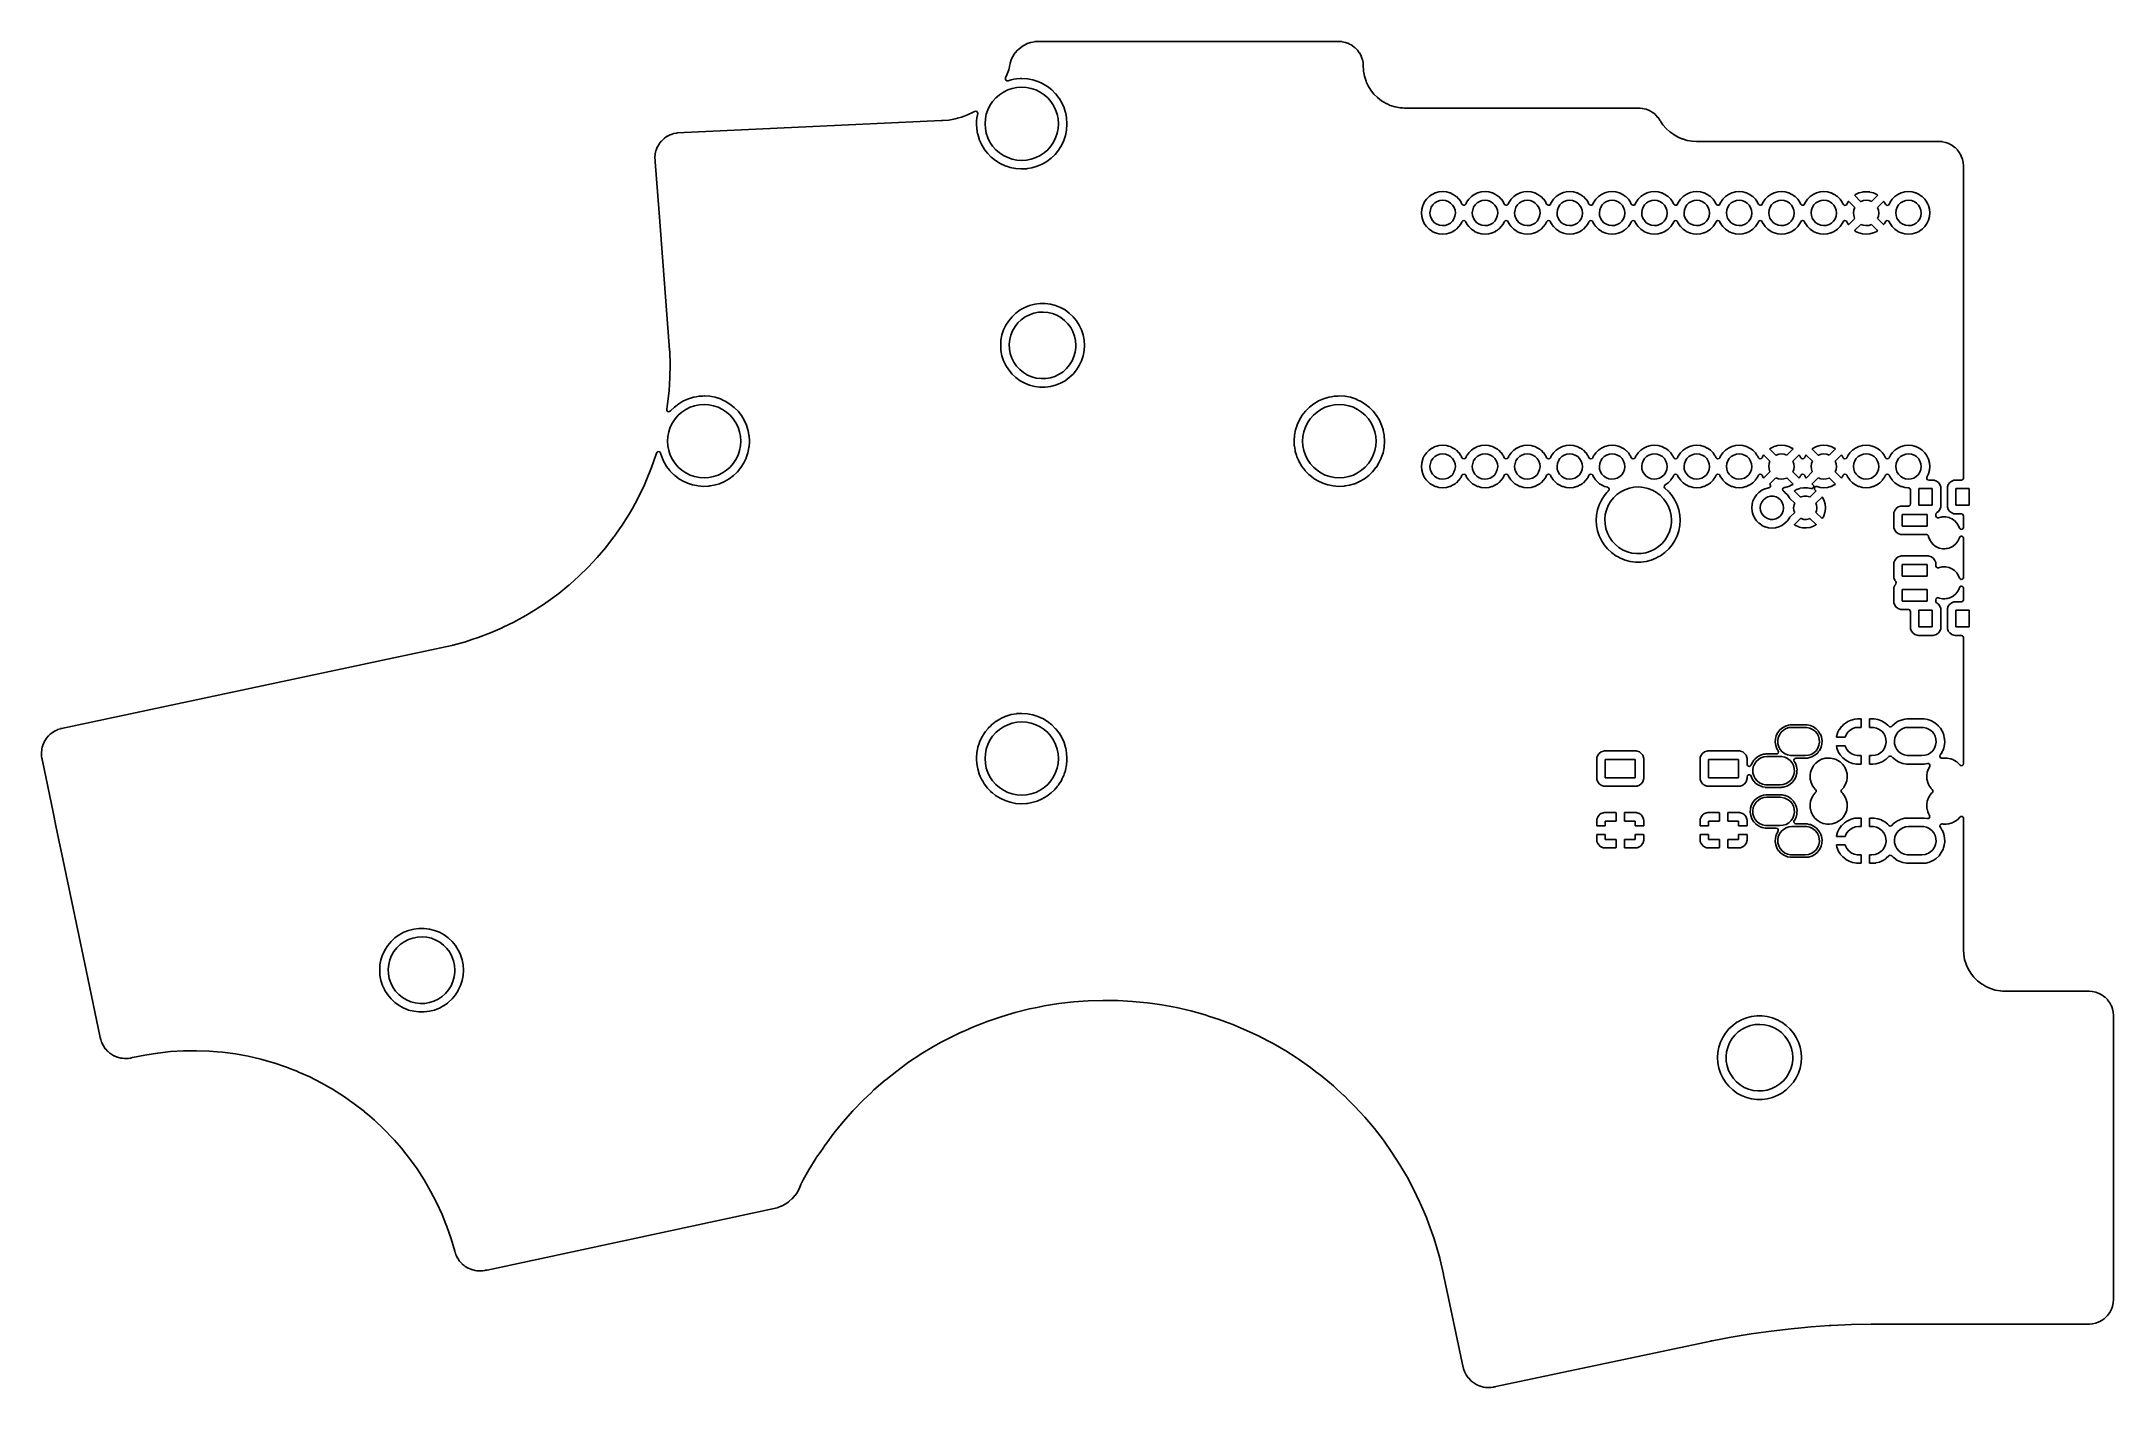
# Model space of a CAD drawing. Extents: x 84 to 209, y -139 to -58.
import ezdxf

# ---------------------------------------------------------------- set-up
doc = ezdxf.new("R2010")
doc.units = 0
doc.layers.add('BLACK', color=7, linetype='CONTINUOUS')

msp = doc.modelspace()

# ---------------------------------------------------------------- linework, layer by layer
at = {"layer": 'BLACK', "linetype": 'CONTINUOUS'}
for p, q in [((143.396, -58.4945), (143.589, -58.3984)), ((143.589, -58.3984), (143.605, -58.392)), ((143.605, -58.392), (143.808, -58.3222)), ((143.808, -58.3222), (143.824, -58.3178)), ((143.824, -58.3178), (144.035, -58.2754)), ((144.035, -58.2754), (144.052, -58.2732)), ((144.052, -58.2732), (144.233, -58.2612)), ((144.233, -58.2612), (144.256, -58.2623)), ((144.256, -58.2623), (144.26, -58.2623)), ((144.26, -58.2623), (144.269, -58.2637)), ((144.269, -58.2637), (144.3, -58.2596)), ((144.3, -58.2596), (144.317, -58.2585)), ((144.317, -58.2585), (162.226, -58.2585)), ((162.226, -58.2585), (162.245, -58.26)), ((162.245, -58.26), (162.26, -58.2623)), ((162.26, -58.2623), (162.26, -58.2623)), ((162.26, -58.2623), (162.269, -58.2637)), ((162.269, -58.2637), (162.284, -58.2617)), ((162.284, -58.2617), (162.309, -58.261)), ((162.309, -58.261), (162.478, -58.273)), ((162.478, -58.273), (162.496, -58.2756)), ((162.496, -58.2756), (162.686, -58.317)), ((162.686, -58.317), (162.704, -58.3221)), ((162.704, -58.3221), (162.886, -58.3901)), ((162.886, -58.3901), (162.903, -58.3976)), ((162.903, -58.3976), (163.073, -58.491)), ((142.541, -59.7476), (142.571, -59.5897)), ((142.571, -59.5897), (142.575, -59.5736)), ((142.575, -59.5736), (142.642, -59.3689)), ((142.642, -59.3689), (142.648, -59.3535)), ((142.648, -59.3535), (142.741, -59.1594)), ((142.741, -59.1594), (142.749, -59.1449)), ((142.749, -59.1449), (142.753, -59.1389)), ((142.753, -59.1389), (142.788, -59.0862)), ((142.788, -59.0862), (142.867, -58.9648)), ((142.867, -58.9648), (142.877, -58.9516)), ((142.877, -58.9516), (143.018, -58.7885)), ((143.018, -58.7885), (143.03, -58.7767)), ((143.03, -58.7767), (143.191, -58.6337)), ((143.191, -58.6337), (143.204, -58.6235)), ((143.204, -58.6235), (143.213, -58.6174)), ((143.213, -58.6174), (143.382, -58.5028)), ((143.382, -58.5028), (143.396, -58.4945)), ((163.073, -58.491), (163.089, -58.5007)), ((163.089, -58.5007), (163.245, -58.6174)), ((163.245, -58.6174), (163.258, -58.6292)), ((163.258, -58.6292), (163.396, -58.7669)), ((163.396, -58.7669), (163.408, -58.7805)), ((163.408, -58.7805), (163.524, -58.9364)), ((163.524, -58.9364), (163.534, -58.9515)), ((163.534, -58.9515), (163.627, -59.1225)), ((163.627, -59.1225), (163.635, -59.1389)), ((163.635, -59.1389), (163.703, -59.3214)), ((163.703, -59.3214), (163.708, -59.3386)), ((163.708, -59.3386), (163.749, -59.5289)), ((163.749, -59.5289), (163.752, -59.5467)), ((163.752, -59.5467), (163.763, -59.705)), ((142.294, -60.5171), (142.304, -60.4456)), ((142.324, -60.5813), (142.294, -60.5171)), ((142.304, -60.4456), (142.386, -60.2651)), ((142.384, -60.6191), (142.324, -60.5813)), ((142.455, -60.6184), (142.384, -60.6191)), ((142.386, -60.2651), (142.387, -60.2626)), ((142.386, -60.2651), (142.386, -60.2651)), ((142.387, -60.2626), (142.495, -59.9572)), ((142.638, -60.5626), (142.455, -60.6184)), ((142.495, -59.9572), (142.496, -59.9576)), ((142.496, -59.9551), (142.505, -59.9297)), ((142.496, -59.9554), (142.496, -59.9551)), ((142.496, -59.9576), (142.496, -59.9554)), ((142.505, -59.9297), (142.509, -59.9197)), ((142.509, -59.9197), (142.51, -59.9163)), ((142.51, -59.9163), (142.513, -59.912)), ((142.513, -59.912), (142.516, -59.9)), ((142.516, -59.9), (142.522, -59.8651)), ((142.522, -59.8651), (142.525, -59.8506)), ((142.525, -59.8506), (142.532, -59.8251)), ((142.532, -59.8251), (142.534, -59.8165)), ((142.534, -59.8001), (142.536, -59.7756)), ((142.534, -59.8165), (142.534, -59.8001)), ((142.536, -59.7756), (142.541, -59.7476)), ((142.642, -60.5615), (142.638, -60.5626)), ((142.638, -60.5626), (142.638, -60.5626)), ((142.802, -60.533), (142.642, -60.5615)), ((142.959, -60.5052), (142.802, -60.533)), ((142.963, -60.5045), (142.959, -60.5052)), ((142.959, -60.5052), (142.959, -60.5052)), ((143.188, -60.4922), (142.963, -60.5045)), ((143.285, -60.4868), (143.188, -60.4922)), ((143.289, -60.4866), (143.285, -60.4868)), ((143.285, -60.4868), (143.285, -60.4868)), ((143.615, -60.5079), (143.289, -60.4866)), ((143.619, -60.5086), (143.615, -60.5079)), ((143.718, -60.5274), (143.619, -60.5086)), ((143.619, -60.5086), (143.619, -60.5086)), ((143.936, -60.5683), (143.718, -60.5274)), ((144.247, -60.6668), (143.936, -60.5683)), ((144.431, -60.7501), (144.247, -60.6668)), ((144.541, -60.8004), (144.431, -60.7501)), ((144.545, -60.8019), (144.541, -60.8004)), ((144.541, -60.8004), (144.541, -60.8004)), ((144.824, -60.9719), (144.545, -60.8019)), ((163.762, -59.7327), (163.761, -59.7375)), ((163.761, -59.7375), (163.761, -59.7435)), ((163.761, -59.7435), (163.761, -59.7437)), ((163.761, -59.7437), (163.761, -59.744)), ((163.761, -59.744), (163.761, -59.75)), ((163.761, -59.75), (163.762, -59.7548)), ((163.763, -59.705), (163.762, -59.7278)), ((163.762, -59.7278), (163.763, -59.7278)), ((163.763, -59.7278), (163.762, -59.7327)), ((163.762, -59.7548), (163.762, -59.7573)), ((163.762, -59.7573), (163.763, -59.7629)), ((163.763, -59.7629), (163.772, -59.9197)), ((163.772, -59.9197), (163.774, -59.9572)), ((163.774, -59.9572), (163.78, -60.0529)), ((163.78, -60.0529), (163.835, -60.3514)), ((163.835, -60.3514), (163.925, -60.6412)), ((163.925, -60.6412), (163.927, -60.6446)), ((163.927, -60.6446), (163.927, -60.6446)), ((163.927, -60.6446), (163.964, -60.7267)), ((163.964, -60.7267), (164.05, -60.9179)), ((141.242, -62.3581), (141.37, -62.1)), ((141.37, -62.1), (141.53, -61.8607)), ((141.53, -61.8607), (141.719, -61.6444)), ((141.719, -61.6444), (141.936, -61.4546)), ((141.936, -61.4546), (142.175, -61.2947)), ((142.175, -61.2947), (142.433, -61.1675)), ((142.433, -61.1675), (142.706, -61.075)), ((142.706, -61.075), (142.988, -61.0188)), ((142.988, -61.0188), (143.275, -61)), ((143.275, -61), (143.562, -61.0188)), ((143.562, -61.0188), (143.844, -61.075)), ((143.844, -61.075), (144.117, -61.1675)), ((144.117, -61.1675), (144.375, -61.2947)), ((144.375, -61.2947), (144.614, -61.4546)), ((144.614, -61.4546), (144.831, -61.6444)), ((145.08, -61.174), (144.824, -60.9719)), ((144.831, -61.6444), (145.02, -61.8607)), ((145.02, -61.8607), (145.18, -62.1)), ((145.31, -61.4056), (145.08, -61.174)), ((145.18, -62.1), (145.308, -62.3581)), ((145.313, -61.4086), (145.31, -61.4056)), ((145.509, -61.6601), (145.313, -61.4086)), ((145.313, -61.4086), (145.313, -61.4086)), ((145.511, -61.6631), (145.509, -61.6601)), ((145.509, -61.6601), (145.509, -61.6601)), ((145.68, -61.9429), (145.511, -61.6631)), ((145.813, -62.2409), (145.68, -61.9429)), ((164.05, -60.9179), (164.207, -61.1776)), ((164.207, -61.1776), (164.209, -61.1806)), ((164.209, -61.1806), (164.209, -61.1806)), ((164.209, -61.1806), (164.253, -61.2363)), ((164.253, -61.2363), (164.394, -61.4165)), ((164.394, -61.4165), (164.609, -61.6311)), ((164.609, -61.6311), (164.847, -61.8182)), ((164.847, -61.8182), (165.025, -61.9255)), ((165.025, -61.9255), (165.104, -61.9733)), ((165.104, -61.9733), (165.104, -61.9733)), ((165.104, -61.9733), (165.107, -61.9752)), ((165.107, -61.9752), (165.148, -61.9937)), ((165.148, -61.9937), (165.38, -62.0982)), ((165.38, -62.0982), (165.38, -62.0982)), ((165.38, -62.0982), (165.384, -62.0998)), ((165.384, -62.0998), (165.674, -62.1901)), ((122.615, -63.7548), (138.472, -63.0104)), ((138.472, -63.0104), (138.492, -63.0111)), ((138.492, -63.0111), (138.509, -63.013)), ((138.509, -63.013), (138.509, -63.013)), ((138.509, -63.013), (138.513, -63.0136)), ((138.513, -63.0136), (138.519, -63.0133)), ((138.519, -63.0133), (138.521, -63.0133)), ((138.521, -63.0133), (138.526, -63.0131)), ((138.521, -63.0133), (138.521, -63.0133)), ((138.526, -63.0131), (138.531, -63.0121)), ((138.531, -63.0121), (138.533, -63.0119)), ((138.533, -63.0119), (138.542, -63.0106)), ((138.542, -63.0106), (138.906, -62.9761)), ((138.906, -62.9761), (138.909, -62.9758)), ((138.906, -62.9761), (138.906, -62.9761)), ((138.909, -62.9758), (139.209, -62.9207)), ((139.209, -62.9207), (139.285, -62.9068)), ((139.285, -62.9068), (139.288, -62.9063)), ((139.285, -62.9068), (139.285, -62.9068)), ((139.288, -62.9063), (139.418, -62.8703)), ((139.418, -62.8703), (139.656, -62.8047)), ((139.656, -62.8047), (139.659, -62.8039)), ((139.656, -62.8047), (139.656, -62.8047)), ((139.659, -62.8039), (139.828, -62.741)), ((139.828, -62.741), (140.017, -62.6706)), ((140.017, -62.6706), (140.019, -62.6696)), ((140.017, -62.6706), (140.017, -62.6706)), ((140.019, -62.6696), (140.022, -62.6684)), ((140.022, -62.6684), (140.364, -62.5055)), ((140.022, -62.6684), (140.022, -62.6684)), ((140.364, -62.5055), (140.367, -62.5043)), ((140.364, -62.5055), (140.364, -62.5055)), ((140.367, -62.5043), (140.369, -62.5029)), ((140.369, -62.5029), (140.447, -62.4574)), ((140.369, -62.5029), (140.369, -62.5029)), ((140.447, -62.4574), (140.516, -62.4401)), ((140.516, -62.4401), (140.583, -62.4628)), ((140.571, -63.0382), (140.562, -63.1716)), ((140.562, -63.1716), (140.565, -63.2415)), ((140.565, -63.2415), (140.577, -63.4889)), ((140.584, -62.8496), (140.571, -63.0382)), ((140.583, -62.4628), (140.627, -62.5182)), ((140.585, -62.8458), (140.584, -62.8496)), ((140.584, -62.8496), (140.584, -62.8496)), ((140.634, -62.5899), (140.585, -62.8421)), ((140.585, -62.8421), (140.585, -62.8421)), ((140.585, -62.8421), (140.585, -62.8458)), ((140.627, -62.5182), (140.634, -62.5899)), ((141.075, -63.2), (141.094, -62.9128)), ((141.094, -63.4872), (141.075, -63.2)), ((141.094, -62.9128), (141.15, -62.6306)), ((141.15, -62.6306), (141.242, -62.3581)), ((145.308, -62.3581), (145.4, -62.6306)), ((145.4, -62.6306), (145.456, -62.9128)), ((145.456, -62.9128), (145.475, -63.2)), ((145.475, -63.2), (145.456, -63.4872)), ((145.82, -62.2636), (145.813, -62.2409)), ((145.901, -62.5231), (145.82, -62.2636)), ((145.91, -62.5528), (145.901, -62.5231)), ((145.911, -62.5565), (145.91, -62.5528)), ((145.964, -62.8458), (145.911, -62.5565)), ((145.911, -62.5565), (145.911, -62.5565)), ((145.969, -62.874), (145.964, -62.8458)), ((145.966, -63.5248), (145.988, -63.2591)), ((145.969, -62.8778), (145.969, -62.874)), ((145.987, -63.174), (145.969, -62.8778)), ((145.969, -62.8778), (145.969, -62.8778)), ((145.988, -63.2), (145.987, -63.174)), ((145.988, -63.2568), (145.988, -63.2)), ((145.988, -63.2591), (145.988, -63.2568)), ((165.674, -62.1901), (165.972, -62.2448)), ((165.972, -62.2448), (165.976, -62.245)), ((165.976, -62.245), (165.976, -62.245)), ((165.976, -62.245), (166.108, -62.253)), ((166.108, -62.253), (166.244, -62.2612)), ((166.244, -62.2612), (166.257, -62.2627)), ((166.257, -62.2627), (166.262, -62.2636)), ((166.262, -62.2636), (166.269, -62.2637)), ((166.269, -62.2637), (166.27, -62.2637)), ((166.27, -62.2637), (166.27, -62.2637)), ((166.27, -62.2637), (166.275, -62.2637)), ((166.275, -62.2637), (166.303, -62.2598)), ((166.303, -62.2598), (166.32, -62.2585)), ((166.32, -62.2585), (180.226, -62.2585)), ((180.226, -62.2585), (180.245, -62.26)), ((180.245, -62.26), (180.26, -62.2623)), ((180.26, -62.2623), (180.26, -62.2623)), ((180.26, -62.2623), (180.269, -62.2637)), ((180.269, -62.2637), (180.283, -62.2618)), ((180.283, -62.2618), (180.309, -62.2611)), ((180.309, -62.2611), (180.376, -62.2661)), ((180.376, -62.2661), (180.489, -62.2746)), ((180.489, -62.2746), (180.507, -62.2774)), ((180.507, -62.2774), (180.707, -62.3232)), ((180.707, -62.3232), (180.725, -62.3288)), ((180.725, -62.3288), (180.916, -62.404)), ((180.916, -62.404), (180.933, -62.4122)), ((180.933, -62.4122), (181.11, -62.515)), ((181.11, -62.515), (181.126, -62.5257)), ((181.126, -62.5257), (181.286, -62.654)), ((181.286, -62.654), (181.299, -62.6669)), ((181.299, -62.6669), (181.438, -62.8175)), ((181.438, -62.8175), (181.45, -62.8324)), ((181.45, -62.8324), (181.547, -62.9758)), ((181.547, -62.9758), (181.555, -62.9909)), ((181.555, -62.9909), (181.555, -62.9909)), ((181.555, -62.9909), (181.559, -62.9976)), ((181.559, -62.9976), (181.56, -62.9997)), ((181.56, -62.9997), (181.562, -63.0071)), ((181.562, -63.0071), (181.565, -63.0101)), ((181.565, -63.0101), (181.566, -63.0136)), ((181.566, -63.0136), (181.572, -63.0244)), ((181.572, -63.0244), (181.577, -63.0297)), ((181.577, -63.0297), (181.583, -63.0382)), ((181.583, -63.0382), (181.735, -63.2591)), ((181.735, -63.2591), (181.739, -63.2654)), ((181.739, -63.2654), (181.932, -63.4865)), ((121.343, -64.7834), (121.413, -64.6072)), ((121.413, -64.6072), (121.42, -64.5909)), ((121.42, -64.5909), (121.518, -64.4198)), ((121.518, -64.4198), (121.528, -64.4049)), ((121.528, -64.4049), (121.649, -64.2494)), ((121.649, -64.2494), (121.661, -64.236)), ((121.661, -64.236), (121.803, -64.0993)), ((121.803, -64.0993), (121.817, -64.0878)), ((121.817, -64.0878), (121.976, -63.9726)), ((121.976, -63.9726), (121.992, -63.9632)), ((121.992, -63.9632), (122.101, -63.9059)), ((122.101, -63.9059), (122.166, -63.872)), ((122.166, -63.872), (122.183, -63.8648)), ((122.183, -63.8648), (122.369, -63.7994)), ((122.369, -63.7994), (122.386, -63.7946)), ((122.386, -63.7946), (122.547, -63.7626)), ((122.547, -63.7626), (122.565, -63.7612)), ((122.565, -63.7612), (122.574, -63.7602)), ((122.574, -63.7602), (122.582, -63.7605)), ((122.582, -63.7605), (122.591, -63.7582)), ((122.591, -63.7582), (122.597, -63.7576)), ((122.597, -63.7576), (122.615, -63.7548)), ((140.577, -63.4889), (140.578, -63.4978)), ((140.578, -63.4978), (140.579, -63.5015)), ((140.579, -63.5015), (140.579, -63.5015)), ((140.579, -63.5015), (140.63, -63.7994)), ((140.63, -63.7994), (140.633, -63.8196)), ((140.633, -63.8196), (140.634, -63.8233)), ((140.634, -63.8233), (140.634, -63.8233)), ((140.634, -63.8233), (140.722, -64.1148)), ((140.722, -64.1148), (140.727, -64.1325)), ((140.727, -64.1325), (140.728, -64.136)), ((140.728, -64.136), (140.728, -64.136)), ((140.728, -64.136), (140.788, -64.2737)), ((140.788, -64.2737), (140.857, -64.4319)), ((140.857, -64.4319), (140.859, -64.4352)), ((140.859, -64.4352), (140.859, -64.4352)), ((140.859, -64.4352), (140.902, -64.5072)), ((140.902, -64.5072), (141.023, -64.7134)), ((141.15, -63.7694), (141.094, -63.4872)), ((141.242, -64.0419), (141.15, -63.7694)), ((141.37, -64.3), (141.242, -64.0419)), ((141.53, -64.5393), (141.37, -64.3)), ((141.719, -64.7556), (141.53, -64.5393)), ((145.02, -64.5393), (144.831, -64.7556)), ((145.18, -64.3), (145.02, -64.5393)), ((145.308, -64.0419), (145.18, -64.3)), ((145.4, -63.7694), (145.308, -64.0419)), ((145.456, -63.4872), (145.4, -63.7694)), ((145.479, -64.7834), (145.583, -64.6174)), ((145.583, -64.6174), (145.651, -64.5104)), ((145.651, -64.5104), (145.653, -64.5072)), ((145.651, -64.5104), (145.651, -64.5104)), ((145.653, -64.5072), (145.793, -64.2121)), ((145.793, -64.2121), (145.794, -64.2085)), ((145.794, -64.2085), (145.895, -63.9059)), ((145.895, -63.9059), (145.896, -63.9023)), ((145.895, -63.9059), (145.895, -63.9059)), ((145.896, -63.9023), (145.961, -63.5823)), ((145.961, -63.5823), (145.966, -63.5248)), ((181.932, -63.4865), (181.935, -63.4889)), ((181.935, -63.4889), (181.935, -63.4889)), ((181.935, -63.4889), (182.146, -63.6818)), ((182.146, -63.6818), (182.149, -63.6843)), ((182.149, -63.6843), (182.151, -63.6864)), ((182.151, -63.6864), (182.151, -63.6864)), ((182.151, -63.6864), (182.383, -63.8541)), ((182.383, -63.8541), (182.383, -63.8541)), ((182.383, -63.8541), (182.386, -63.8562)), ((182.386, -63.8562), (182.389, -63.8579)), ((182.389, -63.8579), (182.389, -63.8579)), ((182.389, -63.8579), (182.407, -63.8678)), ((182.407, -63.8678), (182.642, -64)), ((182.642, -64), (182.645, -64.0014)), ((182.645, -64.0014), (182.645, -64.0014)), ((182.645, -64.0014), (182.877, -64.0993)), ((182.877, -64.0993), (182.912, -64.1138)), ((182.912, -64.1138), (183.193, -64.1962)), ((183.193, -64.1962), (183.482, -64.246)), ((183.482, -64.246), (183.741, -64.2608)), ((183.741, -64.2608), (183.755, -64.2623)), ((183.755, -64.2623), (183.762, -64.2636)), ((183.762, -64.2636), (183.769, -64.2637)), ((183.769, -64.2637), (183.77, -64.2637)), ((183.77, -64.2637), (183.77, -64.2637)), ((183.77, -64.2637), (183.775, -64.2637)), ((183.775, -64.2637), (183.803, -64.2598)), ((183.803, -64.2598), (183.82, -64.2585)), ((183.82, -64.2585), (198.226, -64.2585)), ((198.226, -64.2585), (198.245, -64.26)), ((198.245, -64.26), (198.26, -64.2623)), ((198.26, -64.2623), (198.26, -64.2623)), ((198.26, -64.2623), (198.269, -64.2637)), ((198.269, -64.2637), (198.284, -64.2617)), ((198.284, -64.2617), (198.309, -64.261)), ((198.309, -64.261), (198.478, -64.273)), ((198.478, -64.273), (198.496, -64.2756)), ((198.496, -64.2756), (198.686, -64.317)), ((198.686, -64.317), (198.704, -64.3221)), ((198.704, -64.3221), (198.886, -64.3901)), ((198.886, -64.3901), (198.903, -64.3976)), ((198.903, -64.3976), (199.073, -64.491)), ((199.073, -64.491), (199.089, -64.5007)), ((199.089, -64.5007), (199.245, -64.6174)), ((199.245, -64.6174), (199.258, -64.6292)), ((199.258, -64.6292), (199.396, -64.7669)), ((121.269, -65.2132), (121.27, -65.2042)), ((121.269, -65.2312), (121.269, -65.2132)), ((121.278, -65.4026), (121.269, -65.2312)), ((121.27, -65.2042), (121.287, -65.017)), ((121.282, -65.4276), (121.278, -65.4026)), ((121.286, -65.4425), (121.282, -65.4276)), ((121.284, -65.4818), (121.285, -65.4515)), ((121.285, -65.4952), (121.284, -65.4818)), ((121.285, -65.4515), (121.286, -65.4425)), ((121.285, -65.4515), (121.285, -65.4515)), ((121.52, -68.5509), (121.285, -65.4952)), ((121.287, -65.017), (121.29, -64.9993)), ((121.29, -64.9993), (121.335, -64.8076)), ((121.335, -64.8076), (121.34, -64.7904)), ((121.34, -64.7904), (121.343, -64.7834)), ((141.023, -64.7134), (141.025, -64.7164)), ((141.025, -64.7164), (141.219, -64.97)), ((141.219, -64.97), (141.219, -64.97)), ((141.219, -64.97), (141.221, -64.973)), ((141.221, -64.973), (141.449, -65.207)), ((141.449, -65.207), (141.522, -65.2656)), ((141.522, -65.2656), (141.7, -65.4094)), ((141.7, -65.4094), (141.7, -65.4094)), ((141.7, -65.4094), (141.703, -65.4118)), ((141.703, -65.4118), (141.98, -65.5846)), ((141.936, -64.9454), (141.719, -64.7556)), ((142.175, -65.1053), (141.936, -64.9454)), ((141.98, -65.5846), (142.276, -65.7229)), ((142.433, -65.2325), (142.175, -65.1053)), ((142.276, -65.7229), (142.28, -65.7241)), ((142.28, -65.7241), (142.486, -65.7916)), ((142.706, -65.325), (142.433, -65.2325)), ((142.486, -65.7916), (142.586, -65.8246)), ((142.586, -65.8246), (142.907, -65.8883)), ((142.988, -65.3812), (142.706, -65.325)), ((143.275, -65.4), (142.988, -65.3812)), ((143.562, -65.3812), (143.275, -65.4)), ((143.844, -65.325), (143.562, -65.3812)), ((143.618, -65.8886), (143.877, -65.8456)), ((144.117, -65.2325), (143.844, -65.325)), ((143.877, -65.8456), (143.881, -65.845)), ((143.877, -65.8456), (143.877, -65.8456)), ((143.881, -65.845), (144.194, -65.753)), ((144.375, -65.1053), (144.117, -65.2325)), ((144.194, -65.753), (144.198, -65.7515)), ((144.198, -65.7515), (144.491, -65.6256)), ((144.198, -65.7515), (144.198, -65.7515)), ((144.614, -64.9454), (144.375, -65.1053)), ((144.491, -65.6256), (144.494, -65.6241)), ((144.491, -65.6256), (144.491, -65.6256)), ((144.494, -65.6241), (144.777, -65.4601)), ((144.831, -64.7556), (144.614, -64.9454)), ((144.777, -65.4601), (145.037, -65.2633)), ((145.037, -65.2633), (145.272, -65.0367)), ((145.272, -65.0367), (145.417, -64.8589)), ((145.417, -64.8589), (145.476, -64.7864)), ((145.476, -64.7863), (145.479, -64.7834)), ((145.476, -64.7864), (145.476, -64.7863)), ((199.396, -64.7669), (199.408, -64.7805)), ((199.408, -64.7805), (199.524, -64.9364)), ((199.524, -64.9364), (199.534, -64.9515)), ((199.534, -64.9515), (199.57, -65.017)), ((199.57, -65.017), (199.627, -65.1225)), ((199.627, -65.1225), (199.635, -65.1389)), ((199.635, -65.1389), (199.703, -65.3214)), ((199.703, -65.3214), (199.708, -65.3386)), ((199.708, -65.3386), (199.749, -65.5289)), ((199.749, -65.5289), (199.752, -65.5467)), ((199.752, -65.5467), (199.764, -65.7086)), ((199.763, -65.7349), (199.761, -65.7437)), ((199.761, -65.7437), (199.762, -65.7526)), ((199.762, -65.7526), (199.762, -65.7526)), ((199.762, -65.7526), (199.765, -65.7753)), ((199.764, -65.7086), (199.763, -65.7266)), ((199.763, -65.7266), (199.763, -65.7349)), ((199.765, -65.7753), (199.766, -65.7916)), ((199.766, -65.7916), (199.766, -84.4655)), ((142.907, -65.8883), (142.911, -65.8886)), ((142.911, -65.8886), (142.911, -65.8886)), ((142.911, -65.8886), (143.229, -65.9128)), ((143.229, -65.9128), (143.229, -65.9128)), ((143.229, -65.9128), (143.232, -65.9131)), ((143.232, -65.9131), (143.559, -65.8986)), ((143.559, -65.8986), (143.618, -65.8886)), ((167.268, -68.3295), (167.249, -68.5509)), ((167.326, -68.1148), (167.268, -68.3295)), ((167.368, -68.0233), (167.326, -68.1148)), ((167.417, -67.9183), (167.368, -68.0233)), ((167.42, -67.9133), (167.417, -67.9183)), ((167.417, -67.9183), (167.417, -67.9183)), ((167.423, -67.9088), (167.42, -67.9133)), ((167.544, -67.7357), (167.423, -67.9088)), ((167.547, -67.7312), (167.544, -67.7357)), ((167.544, -67.7357), (167.544, -67.7357)), ((167.704, -67.574), (167.547, -67.7312)), ((167.709, -67.5708), (167.704, -67.574)), ((167.882, -67.4496), (167.709, -67.5708)), ((167.709, -67.5708), (167.709, -67.5708)), ((167.784, -68.3718), (167.842, -68.2121)), ((167.842, -68.2121), (167.934, -68.0693)), ((167.887, -67.4465), (167.882, -67.4496)), ((167.882, -67.4496), (167.882, -67.4496)), ((167.892, -67.4441), (167.887, -67.4465)), ((168.083, -67.3548), (167.892, -67.4441)), ((167.892, -67.4441), (167.892, -67.4441)), ((167.934, -68.0693), (168.055, -67.9505)), ((168.055, -67.9505), (168.2, -67.8615)), ((168.088, -67.3525), (168.083, -67.3548)), ((168.083, -67.3548), (168.083, -67.3548)), ((168.093, -67.3511), (168.088, -67.3525)), ((168.159, -67.3334), (168.093, -67.3511)), ((168.093, -67.3511), (168.093, -67.3511)), ((168.303, -67.295), (168.159, -67.3334)), ((168.2, -67.8615), (168.361, -67.8067)), ((168.524, -67.2756), (168.303, -67.295)), ((168.361, -67.8067), (168.53, -67.789)), ((168.746, -67.295), (168.524, -67.2756)), ((168.53, -67.789), (168.698, -67.8091)), ((168.698, -67.8091), (168.858, -67.8661)), ((168.889, -67.3334), (168.746, -67.295)), ((168.858, -67.8661), (169.002, -67.9571)), ((168.955, -67.3511), (168.889, -67.3334)), ((168.96, -67.3525), (168.955, -67.3511)), ((168.955, -67.3511), (168.955, -67.3511)), ((168.965, -67.3548), (168.96, -67.3525)), ((169.157, -67.4441), (168.965, -67.3548)), ((168.965, -67.3548), (168.965, -67.3548)), ((169.002, -67.9571), (169.121, -68.0776)), ((169.121, -68.0776), (169.211, -68.2217)), ((169.162, -67.4465), (169.157, -67.4441)), ((169.157, -67.4441), (169.157, -67.4441)), ((169.264, -67.5178), (169.162, -67.4465)), ((169.211, -68.2217), (169.267, -68.3821)), ((169.34, -67.5708), (169.264, -67.5178)), ((169.344, -67.574), (169.34, -67.5708)), ((169.34, -67.5708), (169.34, -67.5708)), ((169.501, -67.7312), (169.344, -67.574)), ((169.504, -67.7357), (169.501, -67.7312)), ((169.626, -67.9088), (169.504, -67.7357)), ((169.504, -67.7357), (169.504, -67.7357)), ((169.629, -67.9133), (169.626, -67.9088)), ((169.631, -67.9183), (169.629, -67.9133)), ((169.68, -68.0233), (169.631, -67.9183)), ((169.631, -67.9183), (169.631, -67.9183)), ((169.725, -68.0755), (169.68, -68.0233)), ((169.793, -68.0961), (169.725, -68.0755)), ((169.862, -68.0766), (169.793, -68.0961)), ((169.908, -68.0233), (169.862, -68.0766)), ((169.957, -67.9183), (169.908, -68.0233)), ((169.96, -67.9133), (169.957, -67.9183)), ((169.957, -67.9183), (169.957, -67.9183)), ((169.963, -67.9088), (169.96, -67.9133)), ((170.084, -67.7357), (169.963, -67.9088)), ((170.087, -67.7312), (170.084, -67.7357)), ((170.084, -67.7357), (170.084, -67.7357)), ((170.244, -67.574), (170.087, -67.7312)), ((170.249, -67.5708), (170.244, -67.574)), ((170.422, -67.4496), (170.249, -67.5708)), ((170.249, -67.5708), (170.249, -67.5708)), ((170.324, -68.3718), (170.382, -68.2121)), ((170.382, -68.2121), (170.474, -68.0693)), ((170.427, -67.4465), (170.422, -67.4496)), ((170.422, -67.4496), (170.422, -67.4496)), ((170.432, -67.4441), (170.427, -67.4465)), ((170.623, -67.3548), (170.432, -67.4441)), ((170.432, -67.4441), (170.432, -67.4441)), ((170.474, -68.0693), (170.595, -67.9505)), ((170.595, -67.9505), (170.74, -67.8615)), ((170.628, -67.3525), (170.623, -67.3548)), ((170.623, -67.3548), (170.623, -67.3548)), ((170.633, -67.3511), (170.628, -67.3525)), ((170.699, -67.3334), (170.633, -67.3511)), ((170.633, -67.3511), (170.633, -67.3511)), ((170.843, -67.295), (170.699, -67.3334)), ((170.74, -67.8615), (170.901, -67.8067)), ((171.064, -67.2756), (170.843, -67.295)), ((170.901, -67.8067), (171.07, -67.789)), ((171.286, -67.295), (171.064, -67.2756)), ((171.07, -67.789), (171.238, -67.8091)), ((171.238, -67.8091), (171.398, -67.8661)), ((171.429, -67.3334), (171.286, -67.295)), ((171.398, -67.8661), (171.542, -67.9571)), ((171.495, -67.3511), (171.429, -67.3334)), ((171.5, -67.3525), (171.495, -67.3511)), ((171.495, -67.3511), (171.495, -67.3511)), ((171.505, -67.3548), (171.5, -67.3525)), ((171.697, -67.4441), (171.505, -67.3548)), ((171.505, -67.3548), (171.505, -67.3548)), ((171.542, -67.9571), (171.661, -68.0776)), ((171.661, -68.0776), (171.751, -68.2217)), ((171.702, -67.4465), (171.697, -67.4441)), ((171.697, -67.4441), (171.697, -67.4441)), ((171.804, -67.5178), (171.702, -67.4465)), ((171.751, -68.2217), (171.807, -68.3821)), ((171.88, -67.5708), (171.804, -67.5178)), ((171.884, -67.574), (171.88, -67.5708)), ((171.88, -67.5708), (171.88, -67.5708)), ((172.041, -67.7312), (171.884, -67.574)), ((172.044, -67.7357), (172.041, -67.7312)), ((172.166, -67.9088), (172.044, -67.7357)), ((172.044, -67.7357), (172.044, -67.7357)), ((172.169, -67.9133), (172.166, -67.9088)), ((172.171, -67.9183), (172.169, -67.9133)), ((172.22, -68.0233), (172.171, -67.9183)), ((172.171, -67.9183), (172.171, -67.9183)), ((172.265, -68.0755), (172.22, -68.0233)), ((172.333, -68.0961), (172.265, -68.0755)), ((172.402, -68.0766), (172.333, -68.0961)), ((172.448, -68.0233), (172.402, -68.0766)), ((172.497, -67.9183), (172.448, -68.0233)), ((172.5, -67.9133), (172.497, -67.9183)), ((172.497, -67.9183), (172.497, -67.9183)), ((172.503, -67.9088), (172.5, -67.9133)), ((172.624, -67.7357), (172.503, -67.9088)), ((172.627, -67.7312), (172.624, -67.7357)), ((172.624, -67.7357), (172.624, -67.7357)), ((172.784, -67.574), (172.627, -67.7312)), ((172.789, -67.5708), (172.784, -67.574)), ((172.962, -67.4496), (172.789, -67.5708)), ((172.789, -67.5708), (172.789, -67.5708)), ((172.864, -68.3718), (172.922, -68.2121)), ((172.922, -68.2121), (173.014, -68.0693)), ((172.967, -67.4465), (172.962, -67.4496)), ((172.962, -67.4496), (172.962, -67.4496)), ((172.972, -67.4441), (172.967, -67.4465)), ((173.163, -67.3548), (172.972, -67.4441)), ((172.972, -67.4441), (172.972, -67.4441)), ((173.014, -68.0693), (173.135, -67.9505)), ((173.135, -67.9505), (173.28, -67.8615)), ((173.168, -67.3525), (173.163, -67.3548)), ((173.163, -67.3548), (173.163, -67.3548)), ((173.173, -67.3511), (173.168, -67.3525)), ((173.239, -67.3334), (173.173, -67.3511)), ((173.173, -67.3511), (173.173, -67.3511)), ((173.383, -67.295), (173.239, -67.3334)), ((173.28, -67.8615), (173.441, -67.8067)), ((173.604, -67.2756), (173.383, -67.295)), ((173.441, -67.8067), (173.61, -67.789)), ((173.826, -67.295), (173.604, -67.2756)), ((173.61, -67.789), (173.778, -67.8091)), ((173.778, -67.8091), (173.938, -67.8661)), ((173.969, -67.3334), (173.826, -67.295)), ((173.938, -67.8661), (174.082, -67.9571)), ((174.035, -67.3511), (173.969, -67.3334)), ((174.04, -67.3525), (174.035, -67.3511)), ((174.035, -67.3511), (174.035, -67.3511)), ((174.045, -67.3548), (174.04, -67.3525)), ((174.237, -67.4441), (174.045, -67.3548)), ((174.045, -67.3548), (174.045, -67.3548)), ((174.082, -67.9571), (174.201, -68.0776)), ((174.201, -68.0776), (174.291, -68.2217)), ((174.242, -67.4465), (174.237, -67.4441)), ((174.237, -67.4441), (174.237, -67.4441)), ((174.344, -67.5178), (174.242, -67.4465)), ((174.291, -68.2217), (174.347, -68.3821)), ((174.42, -67.5708), (174.344, -67.5178)), ((174.424, -67.574), (174.42, -67.5708)), ((174.42, -67.5708), (174.42, -67.5708)), ((174.581, -67.7312), (174.424, -67.574)), ((174.584, -67.7357), (174.581, -67.7312)), ((174.706, -67.9088), (174.584, -67.7357)), ((174.584, -67.7357), (174.584, -67.7357)), ((174.709, -67.9133), (174.706, -67.9088)), ((174.711, -67.9183), (174.709, -67.9133)), ((174.76, -68.0233), (174.711, -67.9183)), ((174.711, -67.9183), (174.711, -67.9183)), ((174.805, -68.0755), (174.76, -68.0233)), ((174.873, -68.0961), (174.805, -68.0755)), ((174.942, -68.0766), (174.873, -68.0961)), ((174.988, -68.0233), (174.942, -68.0766)), ((175.037, -67.9183), (174.988, -68.0233)), ((175.04, -67.9133), (175.037, -67.9183)), ((175.037, -67.9183), (175.037, -67.9183)), ((175.043, -67.9088), (175.04, -67.9133)), ((175.164, -67.7357), (175.043, -67.9088)), ((175.167, -67.7312), (175.164, -67.7357)), ((175.164, -67.7357), (175.164, -67.7357)), ((175.324, -67.574), (175.167, -67.7312)), ((175.329, -67.5708), (175.324, -67.574)), ((175.502, -67.4496), (175.329, -67.5708)), ((175.329, -67.5708), (175.329, -67.5708)), ((175.404, -68.3718), (175.462, -68.2121)), ((175.462, -68.2121), (175.554, -68.0693)), ((175.507, -67.4465), (175.502, -67.4496)), ((175.502, -67.4496), (175.502, -67.4496)), ((175.512, -67.4441), (175.507, -67.4465)), ((175.703, -67.3548), (175.512, -67.4441)), ((175.512, -67.4441), (175.512, -67.4441)), ((175.554, -68.0693), (175.675, -67.9505)), ((175.675, -67.9505), (175.82, -67.8615)), ((175.708, -67.3525), (175.703, -67.3548)), ((175.703, -67.3548), (175.703, -67.3548)), ((175.713, -67.3511), (175.708, -67.3525)), ((175.779, -67.3334), (175.713, -67.3511)), ((175.713, -67.3511), (175.713, -67.3511)), ((175.923, -67.295), (175.779, -67.3334)), ((175.82, -67.8615), (175.981, -67.8067)), ((176.144, -67.2756), (175.923, -67.295)), ((175.981, -67.8067), (176.15, -67.789)), ((176.366, -67.295), (176.144, -67.2756)), ((176.15, -67.789), (176.318, -67.8091)), ((176.318, -67.8091), (176.478, -67.8661)), ((176.509, -67.3334), (176.366, -67.295)), ((176.478, -67.8661), (176.622, -67.9571)), ((176.575, -67.3511), (176.509, -67.3334)), ((176.58, -67.3525), (176.575, -67.3511)), ((176.575, -67.3511), (176.575, -67.3511)), ((176.585, -67.3548), (176.58, -67.3525)), ((176.777, -67.4441), (176.585, -67.3548)), ((176.585, -67.3548), (176.585, -67.3548)), ((176.622, -67.9571), (176.741, -68.0776)), ((176.741, -68.0776), (176.831, -68.2217)), ((176.782, -67.4465), (176.777, -67.4441)), ((176.777, -67.4441), (176.777, -67.4441)), ((176.884, -67.5178), (176.782, -67.4465)), ((176.831, -68.2217), (176.887, -68.3821)), ((176.96, -67.5708), (176.884, -67.5178)), ((176.964, -67.574), (176.96, -67.5708)), ((176.96, -67.5708), (176.96, -67.5708)), ((177.121, -67.7312), (176.964, -67.574)), ((177.124, -67.7357), (177.121, -67.7312)), ((177.246, -67.9088), (177.124, -67.7357)), ((177.124, -67.7357), (177.124, -67.7357)), ((177.249, -67.9133), (177.246, -67.9088)), ((177.251, -67.9183), (177.249, -67.9133)), ((177.3, -68.0233), (177.251, -67.9183)), ((177.251, -67.9183), (177.251, -67.9183)), ((177.345, -68.0755), (177.3, -68.0233)), ((177.413, -68.0961), (177.345, -68.0755)), ((177.482, -68.0766), (177.413, -68.0961)), ((177.528, -68.0233), (177.482, -68.0766)), ((177.577, -67.9183), (177.528, -68.0233)), ((177.58, -67.9133), (177.577, -67.9183)), ((177.577, -67.9183), (177.577, -67.9183)), ((177.583, -67.9088), (177.58, -67.9133)), ((177.704, -67.7357), (177.583, -67.9088)), ((177.707, -67.7312), (177.704, -67.7357)), ((177.704, -67.7357), (177.704, -67.7357)), ((177.864, -67.574), (177.707, -67.7312)), ((177.869, -67.5708), (177.864, -67.574)), ((178.042, -67.4496), (177.869, -67.5708)), ((177.869, -67.5708), (177.869, -67.5708)), ((177.944, -68.3718), (178.002, -68.2121)), ((178.002, -68.2121), (178.094, -68.0693)), ((178.047, -67.4465), (178.042, -67.4496)), ((178.042, -67.4496), (178.042, -67.4496)), ((178.052, -67.4441), (178.047, -67.4465)), ((178.243, -67.3548), (178.052, -67.4441)), ((178.052, -67.4441), (178.052, -67.4441)), ((178.094, -68.0693), (178.215, -67.9505)), ((178.215, -67.9505), (178.36, -67.8615)), ((178.248, -67.3525), (178.243, -67.3548)), ((178.243, -67.3548), (178.243, -67.3548)), ((178.253, -67.3511), (178.248, -67.3525)), ((178.319, -67.3334), (178.253, -67.3511)), ((178.253, -67.3511), (178.253, -67.3511)), ((178.463, -67.295), (178.319, -67.3334)), ((178.36, -67.8615), (178.521, -67.8067)), ((178.684, -67.2756), (178.463, -67.295)), ((178.521, -67.8067), (178.69, -67.789)), ((178.906, -67.295), (178.684, -67.2756)), ((178.69, -67.789), (178.858, -67.8091)), ((178.858, -67.8091), (179.018, -67.8661)), ((179.049, -67.3334), (178.906, -67.295)), ((179.018, -67.8661), (179.162, -67.9571)), ((179.115, -67.3511), (179.049, -67.3334)), ((179.12, -67.3525), (179.115, -67.3511)), ((179.115, -67.3511), (179.115, -67.3511)), ((179.125, -67.3548), (179.12, -67.3525)), ((179.317, -67.4441), (179.125, -67.3548)), ((179.125, -67.3548), (179.125, -67.3548)), ((179.162, -67.9571), (179.281, -68.0776)), ((179.281, -68.0776), (179.371, -68.2217)), ((179.322, -67.4465), (179.317, -67.4441)), ((179.317, -67.4441), (179.317, -67.4441)), ((179.424, -67.5178), (179.322, -67.4465)), ((179.371, -68.2217), (179.427, -68.3821)), ((179.5, -67.5708), (179.424, -67.5178)), ((179.504, -67.574), (179.5, -67.5708)), ((179.5, -67.5708), (179.5, -67.5708)), ((179.661, -67.7312), (179.504, -67.574)), ((179.664, -67.7357), (179.661, -67.7312)), ((179.786, -67.9088), (179.664, -67.7357)), ((179.664, -67.7357), (179.664, -67.7357)), ((179.789, -67.9133), (179.786, -67.9088)), ((179.791, -67.9183), (179.789, -67.9133)), ((179.84, -68.0233), (179.791, -67.9183)), ((179.791, -67.9183), (179.791, -67.9183)), ((179.885, -68.0755), (179.84, -68.0233)), ((179.953, -68.0961), (179.885, -68.0755)), ((180.022, -68.0766), (179.953, -68.0961)), ((180.068, -68.0233), (180.022, -68.0766)), ((180.117, -67.9183), (180.068, -68.0233)), ((180.12, -67.9133), (180.117, -67.9183)), ((180.117, -67.9183), (180.117, -67.9183)), ((180.123, -67.9088), (180.12, -67.9133)), ((180.244, -67.7357), (180.123, -67.9088)), ((180.247, -67.7312), (180.244, -67.7357)), ((180.244, -67.7357), (180.244, -67.7357)), ((180.404, -67.574), (180.247, -67.7312)), ((180.409, -67.5708), (180.404, -67.574)), ((180.582, -67.4496), (180.409, -67.5708)), ((180.409, -67.5708), (180.409, -67.5708)), ((180.484, -68.3718), (180.542, -68.2121)), ((180.542, -68.2121), (180.634, -68.0693)), ((180.587, -67.4465), (180.582, -67.4496)), ((180.582, -67.4496), (180.582, -67.4496)), ((180.592, -67.4441), (180.587, -67.4465)), ((180.783, -67.3548), (180.592, -67.4441)), ((180.592, -67.4441), (180.592, -67.4441)), ((180.634, -68.0693), (180.755, -67.9505)), ((180.755, -67.9505), (180.9, -67.8615)), ((180.788, -67.3525), (180.783, -67.3548)), ((180.783, -67.3548), (180.783, -67.3548)), ((180.793, -67.3511), (180.788, -67.3525)), ((180.859, -67.3334), (180.793, -67.3511)), ((180.793, -67.3511), (180.793, -67.3511)), ((181.003, -67.295), (180.859, -67.3334)), ((180.9, -67.8615), (181.061, -67.8067)), ((181.224, -67.2756), (181.003, -67.295)), ((181.061, -67.8067), (181.23, -67.789)), ((181.446, -67.295), (181.224, -67.2756)), ((181.23, -67.789), (181.398, -67.8091)), ((181.398, -67.8091), (181.558, -67.8661)), ((181.589, -67.3334), (181.446, -67.295)), ((181.558, -67.8661), (181.702, -67.9571)), ((181.655, -67.3511), (181.589, -67.3334)), ((181.66, -67.3525), (181.655, -67.3511)), ((181.655, -67.3511), (181.655, -67.3511)), ((181.665, -67.3548), (181.66, -67.3525)), ((181.857, -67.4441), (181.665, -67.3548)), ((181.665, -67.3548), (181.665, -67.3548)), ((181.702, -67.9571), (181.821, -68.0776)), ((181.821, -68.0776), (181.911, -68.2217)), ((181.862, -67.4465), (181.857, -67.4441)), ((181.857, -67.4441), (181.857, -67.4441)), ((181.964, -67.5178), (181.862, -67.4465)), ((181.911, -68.2217), (181.967, -68.3821)), ((182.04, -67.5708), (181.964, -67.5178)), ((182.044, -67.574), (182.04, -67.5708)), ((182.04, -67.5708), (182.04, -67.5708)), ((182.201, -67.7312), (182.044, -67.574)), ((182.204, -67.7357), (182.201, -67.7312)), ((182.326, -67.9088), (182.204, -67.7357)), ((182.204, -67.7357), (182.204, -67.7357)), ((182.329, -67.9133), (182.326, -67.9088)), ((182.331, -67.9183), (182.329, -67.9133)), ((182.38, -68.0233), (182.331, -67.9183)), ((182.331, -67.9183), (182.331, -67.9183)), ((182.425, -68.0755), (182.38, -68.0233)), ((182.493, -68.0961), (182.425, -68.0755)), ((182.562, -68.0766), (182.493, -68.0961)), ((182.608, -68.0233), (182.562, -68.0766)), ((182.657, -67.9183), (182.608, -68.0233)), ((182.66, -67.9133), (182.657, -67.9183)), ((182.657, -67.9183), (182.657, -67.9183)), ((182.663, -67.9088), (182.66, -67.9133)), ((182.784, -67.7357), (182.663, -67.9088)), ((182.787, -67.7312), (182.784, -67.7357)), ((182.784, -67.7357), (182.784, -67.7357)), ((182.944, -67.574), (182.787, -67.7312)), ((182.949, -67.5708), (182.944, -67.574)), ((183.122, -67.4496), (182.949, -67.5708)), ((182.949, -67.5708), (182.949, -67.5708)), ((183.024, -68.3718), (183.082, -68.2121)), ((183.082, -68.2121), (183.174, -68.0693)), ((183.127, -67.4465), (183.122, -67.4496)), ((183.122, -67.4496), (183.122, -67.4496)), ((183.132, -67.4441), (183.127, -67.4465)), ((183.323, -67.3548), (183.132, -67.4441)), ((183.132, -67.4441), (183.132, -67.4441)), ((183.174, -68.0693), (183.295, -67.9505)), ((183.295, -67.9505), (183.44, -67.8615)), ((183.328, -67.3525), (183.323, -67.3548)), ((183.323, -67.3548), (183.323, -67.3548)), ((183.333, -67.3511), (183.328, -67.3525)), ((183.399, -67.3334), (183.333, -67.3511)), ((183.333, -67.3511), (183.333, -67.3511)), ((183.543, -67.295), (183.399, -67.3334)), ((183.44, -67.8615), (183.601, -67.8067)), ((183.764, -67.2756), (183.543, -67.295)), ((183.601, -67.8067), (183.77, -67.789)), ((183.986, -67.295), (183.764, -67.2756)), ((183.77, -67.789), (183.938, -67.8091)), ((183.938, -67.8091), (184.098, -67.8661)), ((184.129, -67.3334), (183.986, -67.295)), ((184.098, -67.8661), (184.242, -67.9571)), ((184.195, -67.3511), (184.129, -67.3334)), ((184.2, -67.3525), (184.195, -67.3511)), ((184.195, -67.3511), (184.195, -67.3511)), ((184.205, -67.3548), (184.2, -67.3525)), ((184.397, -67.4441), (184.205, -67.3548)), ((184.205, -67.3548), (184.205, -67.3548)), ((184.242, -67.9571), (184.361, -68.0776)), ((184.361, -68.0776), (184.451, -68.2217)), ((184.402, -67.4465), (184.397, -67.4441)), ((184.397, -67.4441), (184.397, -67.4441)), ((184.504, -67.5178), (184.402, -67.4465)), ((184.451, -68.2217), (184.507, -68.3821)), ((184.58, -67.5708), (184.504, -67.5178)), ((184.584, -67.574), (184.58, -67.5708)), ((184.58, -67.5708), (184.58, -67.5708)), ((184.741, -67.7312), (184.584, -67.574)), ((184.744, -67.7357), (184.741, -67.7312)), ((184.866, -67.9088), (184.744, -67.7357)), ((184.744, -67.7357), (184.744, -67.7357)), ((184.869, -67.9133), (184.866, -67.9088)), ((184.871, -67.9183), (184.869, -67.9133)), ((184.92, -68.0233), (184.871, -67.9183)), ((184.871, -67.9183), (184.871, -67.9183)), ((184.965, -68.0755), (184.92, -68.0233)), ((185.033, -68.0961), (184.965, -68.0755)), ((185.102, -68.0766), (185.033, -68.0961)), ((185.148, -68.0233), (185.102, -68.0766)), ((185.197, -67.9183), (185.148, -68.0233)), ((185.2, -67.9133), (185.197, -67.9183)), ((185.197, -67.9183), (185.197, -67.9183)), ((185.203, -67.9088), (185.2, -67.9133)), ((185.324, -67.7357), (185.203, -67.9088)), ((185.327, -67.7312), (185.324, -67.7357)), ((185.324, -67.7357), (185.324, -67.7357)), ((185.484, -67.574), (185.327, -67.7312)), ((185.489, -67.5708), (185.484, -67.574)), ((185.662, -67.4496), (185.489, -67.5708)), ((185.489, -67.5708), (185.489, -67.5708)), ((185.564, -68.3718), (185.622, -68.2121)), ((185.622, -68.2121), (185.714, -68.0693)), ((185.667, -67.4465), (185.662, -67.4496)), ((185.662, -67.4496), (185.662, -67.4496)), ((185.672, -67.4441), (185.667, -67.4465)), ((185.863, -67.3548), (185.672, -67.4441)), ((185.672, -67.4441), (185.672, -67.4441)), ((185.714, -68.0693), (185.835, -67.9505)), ((185.835, -67.9505), (185.98, -67.8615)), ((185.868, -67.3525), (185.863, -67.3548)), ((185.863, -67.3548), (185.863, -67.3548)), ((185.873, -67.3511), (185.868, -67.3525)), ((185.939, -67.3334), (185.873, -67.3511)), ((185.873, -67.3511), (185.873, -67.3511)), ((186.083, -67.295), (185.939, -67.3334)), ((185.98, -67.8615), (186.141, -67.8067)), ((186.304, -67.2756), (186.083, -67.295)), ((186.141, -67.8067), (186.31, -67.789)), ((186.526, -67.295), (186.304, -67.2756)), ((186.31, -67.789), (186.478, -67.8091)), ((186.478, -67.8091), (186.638, -67.8661)), ((186.669, -67.3334), (186.526, -67.295)), ((186.638, -67.8661), (186.782, -67.9571)), ((186.735, -67.3511), (186.669, -67.3334)), ((186.74, -67.3525), (186.735, -67.3511)), ((186.735, -67.3511), (186.735, -67.3511)), ((186.745, -67.3548), (186.74, -67.3525)), ((186.937, -67.4441), (186.745, -67.3548)), ((186.745, -67.3548), (186.745, -67.3548)), ((186.782, -67.9571), (186.901, -68.0776)), ((186.901, -68.0776), (186.991, -68.2217)), ((186.942, -67.4465), (186.937, -67.4441)), ((186.937, -67.4441), (186.937, -67.4441)), ((187.044, -67.5178), (186.942, -67.4465)), ((186.991, -68.2217), (187.047, -68.3821)), ((187.12, -67.5708), (187.044, -67.5178)), ((187.124, -67.574), (187.12, -67.5708)), ((187.12, -67.5708), (187.12, -67.5708)), ((187.281, -67.7312), (187.124, -67.574)), ((187.284, -67.7357), (187.281, -67.7312)), ((187.406, -67.9088), (187.284, -67.7357)), ((187.284, -67.7357), (187.284, -67.7357)), ((187.409, -67.9133), (187.406, -67.9088)), ((187.411, -67.9183), (187.409, -67.9133)), ((187.46, -68.0233), (187.411, -67.9183)), ((187.411, -67.9183), (187.411, -67.9183)), ((187.505, -68.0755), (187.46, -68.0233)), ((187.573, -68.0961), (187.505, -68.0755)), ((187.642, -68.0766), (187.573, -68.0961)), ((187.688, -68.0233), (187.642, -68.0766)), ((187.737, -67.9183), (187.688, -68.0233)), ((187.74, -67.9133), (187.737, -67.9183)), ((187.737, -67.9183), (187.737, -67.9183)), ((187.743, -67.9088), (187.74, -67.9133)), ((187.864, -67.7357), (187.743, -67.9088)), ((187.867, -67.7312), (187.864, -67.7357)), ((187.864, -67.7357), (187.864, -67.7357)), ((188.024, -67.574), (187.867, -67.7312)), ((188.029, -67.5708), (188.024, -67.574)), ((188.202, -67.4496), (188.029, -67.5708)), ((188.029, -67.5708), (188.029, -67.5708)), ((188.104, -68.3718), (188.162, -68.2121)), ((188.162, -68.2121), (188.254, -68.0693)), ((188.207, -67.4465), (188.202, -67.4496)), ((188.202, -67.4496), (188.202, -67.4496)), ((188.212, -67.4441), (188.207, -67.4465)), ((188.403, -67.3548), (188.212, -67.4441)), ((188.212, -67.4441), (188.212, -67.4441)), ((188.254, -68.0693), (188.375, -67.9505)), ((188.375, -67.9505), (188.52, -67.8615)), ((188.408, -67.3525), (188.403, -67.3548)), ((188.403, -67.3548), (188.403, -67.3548)), ((188.413, -67.3511), (188.408, -67.3525)), ((188.479, -67.3334), (188.413, -67.3511)), ((188.413, -67.3511), (188.413, -67.3511)), ((188.623, -67.295), (188.479, -67.3334)), ((188.52, -67.8615), (188.681, -67.8067)), ((188.844, -67.2756), (188.623, -67.295)), ((188.681, -67.8067), (188.85, -67.789)), ((189.066, -67.295), (188.844, -67.2756)), ((188.85, -67.789), (189.018, -67.8091)), ((189.018, -67.8091), (189.178, -67.8661)), ((189.209, -67.3334), (189.066, -67.295)), ((189.178, -67.8661), (189.322, -67.9571)), ((189.275, -67.3511), (189.209, -67.3334)), ((189.28, -67.3525), (189.275, -67.3511)), ((189.275, -67.3511), (189.275, -67.3511)), ((189.285, -67.3548), (189.28, -67.3525)), ((189.477, -67.4441), (189.285, -67.3548)), ((189.285, -67.3548), (189.285, -67.3548)), ((189.322, -67.9571), (189.441, -68.0776)), ((189.441, -68.0776), (189.531, -68.2217)), ((189.482, -67.4465), (189.477, -67.4441)), ((189.477, -67.4441), (189.477, -67.4441)), ((189.584, -67.5178), (189.482, -67.4465)), ((189.531, -68.2217), (189.587, -68.3821)), ((189.66, -67.5708), (189.584, -67.5178)), ((189.664, -67.574), (189.66, -67.5708)), ((189.66, -67.5708), (189.66, -67.5708)), ((189.821, -67.7312), (189.664, -67.574)), ((189.824, -67.7357), (189.821, -67.7312)), ((189.946, -67.9088), (189.824, -67.7357)), ((189.824, -67.7357), (189.824, -67.7357)), ((189.949, -67.9133), (189.946, -67.9088)), ((189.951, -67.9183), (189.949, -67.9133)), ((190, -68.0233), (189.951, -67.9183)), ((189.951, -67.9183), (189.951, -67.9183)), ((190.045, -68.0755), (190, -68.0233)), ((190.113, -68.0961), (190.045, -68.0755)), ((190.182, -68.0766), (190.113, -68.0961)), ((190.228, -68.0233), (190.182, -68.0766)), ((190.277, -67.9183), (190.228, -68.0233)), ((190.28, -67.9133), (190.277, -67.9183)), ((190.277, -67.9183), (190.277, -67.9183)), ((190.283, -67.9088), (190.28, -67.9133)), ((190.404, -67.7357), (190.283, -67.9088)), ((190.407, -67.7312), (190.404, -67.7357)), ((190.404, -67.7357), (190.404, -67.7357)), ((190.564, -67.574), (190.407, -67.7312)), ((190.569, -67.5708), (190.564, -67.574)), ((190.742, -67.4496), (190.569, -67.5708)), ((190.569, -67.5708), (190.569, -67.5708)), ((190.644, -68.3718), (190.702, -68.2121)), ((190.702, -68.2121), (190.794, -68.0693)), ((190.747, -67.4465), (190.742, -67.4496)), ((190.742, -67.4496), (190.742, -67.4496)), ((190.752, -67.4441), (190.747, -67.4465)), ((190.943, -67.3548), (190.752, -67.4441)), ((190.752, -67.4441), (190.752, -67.4441)), ((190.794, -68.0693), (190.915, -67.9505)), ((190.915, -67.9505), (191.06, -67.8615)), ((190.948, -67.3525), (190.943, -67.3548)), ((190.943, -67.3548), (190.943, -67.3548)), ((190.953, -67.3511), (190.948, -67.3525)), ((191.019, -67.3334), (190.953, -67.3511)), ((190.953, -67.3511), (190.953, -67.3511)), ((191.163, -67.295), (191.019, -67.3334)), ((191.06, -67.8615), (191.221, -67.8067)), ((191.384, -67.2756), (191.163, -67.295)), ((191.221, -67.8067), (191.39, -67.789)), ((191.606, -67.295), (191.384, -67.2756)), ((191.39, -67.789), (191.558, -67.8091)), ((191.558, -67.8091), (191.718, -67.8661)), ((191.749, -67.3334), (191.606, -67.295)), ((191.718, -67.8661), (191.862, -67.9571)), ((191.815, -67.3511), (191.749, -67.3334)), ((191.82, -67.3525), (191.815, -67.3511)), ((191.815, -67.3511), (191.815, -67.3511)), ((191.825, -67.3548), (191.82, -67.3525)), ((192.017, -67.4441), (191.825, -67.3548)), ((191.825, -67.3548), (191.825, -67.3548)), ((191.862, -67.9571), (191.981, -68.0776)), ((191.981, -68.0776), (192.071, -68.2217)), ((192.022, -67.4465), (192.017, -67.4441)), ((192.017, -67.4441), (192.017, -67.4441)), ((192.086, -67.4912), (192.022, -67.4465)), ((192.071, -68.2217), (192.127, -68.3821)), ((192.124, -67.5178), (192.086, -67.4912)), ((192.2, -67.5708), (192.124, -67.5178)), ((192.204, -67.574), (192.2, -67.5708)), ((192.2, -67.5708), (192.2, -67.5708)), ((192.361, -67.7312), (192.204, -67.574)), ((192.364, -67.7357), (192.361, -67.7312)), ((192.486, -67.9088), (192.364, -67.7357)), ((192.364, -67.7357), (192.364, -67.7357)), ((192.489, -67.9133), (192.486, -67.9088)), ((192.491, -67.9183), (192.489, -67.9133)), ((192.54, -68.0239), (192.491, -67.9183)), ((192.491, -67.9183), (192.491, -67.9183)), ((192.586, -68.0761), (192.54, -68.0239)), ((192.654, -68.0967), (192.586, -68.0761)), ((192.722, -68.0772), (192.654, -68.0967)), ((192.769, -68.0239), (192.722, -68.0772)), ((192.818, -67.9185), (192.769, -68.0239)), ((192.823, -67.909), (192.818, -67.9185)), ((192.853, -67.866), (192.823, -67.909)), ((192.865, -67.8567), (192.853, -67.866)), ((192.877, -67.8632), (192.865, -67.8567)), ((193.238, -68.2235), (192.877, -67.8632)), ((193.184, -68.3718), (193.238, -68.2235)), ((193.238, -67.4807), (193.23, -67.4912)), ((193.23, -67.4912), (193.237, -67.5047)), ((193.237, -67.5047), (193.596, -67.8637)), ((193.282, -67.4501), (193.238, -67.4807)), ((193.292, -67.4446), (193.282, -67.4501)), ((193.483, -67.3553), (193.292, -67.4446)), ((193.494, -67.3516), (193.483, -67.3553)), ((193.698, -67.2969), (193.494, -67.3516)), ((193.596, -67.8637), (193.6, -67.8615)), ((193.6, -67.8615), (193.761, -67.8067)), ((193.708, -67.295), (193.698, -67.2969)), ((193.919, -67.2766), (193.708, -67.295)), ((193.761, -67.8067), (193.93, -67.789)), ((193.93, -67.2766), (193.919, -67.2766)), ((194.14, -67.295), (193.93, -67.2766)), ((193.93, -67.789), (194.098, -67.8091)), ((194.098, -67.8091), (194.252, -67.8639)), ((194.151, -67.2969), (194.14, -67.295)), ((194.355, -67.3516), (194.151, -67.2969)), ((194.252, -67.8639), (194.612, -67.5039)), ((194.365, -67.3553), (194.355, -67.3516)), ((194.557, -67.4446), (194.365, -67.3553)), ((194.566, -67.45), (194.557, -67.4446)), ((194.609, -67.4802), (194.566, -67.45)), ((194.618, -67.4922), (194.609, -67.4802)), ((194.612, -67.5039), (194.618, -67.4922)), ((194.971, -67.8639), (194.612, -68.2226)), ((194.612, -68.2226), (194.667, -68.3821)), ((194.984, -67.8568), (194.971, -67.8639)), ((194.994, -67.8652), (194.984, -67.8568)), ((195.025, -67.909), (194.994, -67.8652)), ((195.031, -67.9185), (195.025, -67.909)), ((195.08, -68.0239), (195.031, -67.9185)), ((195.125, -68.0761), (195.08, -68.0239)), ((195.193, -68.0967), (195.125, -68.0761)), ((195.261, -68.0772), (195.193, -68.0967)), ((195.308, -68.0239), (195.261, -68.0772)), ((195.357, -67.9183), (195.308, -68.0239)), ((195.36, -67.9133), (195.357, -67.9183)), ((195.357, -67.9183), (195.357, -67.9183)), ((195.363, -67.9088), (195.36, -67.9133)), ((195.484, -67.7357), (195.363, -67.9088)), ((195.487, -67.7312), (195.484, -67.7357)), ((195.484, -67.7357), (195.484, -67.7357)), ((195.644, -67.574), (195.487, -67.7312)), ((195.649, -67.5708), (195.644, -67.574)), ((195.822, -67.4496), (195.649, -67.5708)), ((195.649, -67.5708), (195.649, -67.5708)), ((195.724, -68.3718), (195.782, -68.2121)), ((195.782, -68.2121), (195.874, -68.0693)), ((195.827, -67.4465), (195.822, -67.4496)), ((195.822, -67.4496), (195.822, -67.4496)), ((195.832, -67.4441), (195.827, -67.4465)), ((196.023, -67.3548), (195.832, -67.4441)), ((195.832, -67.4441), (195.832, -67.4441)), ((195.874, -68.0693), (195.995, -67.9505)), ((195.995, -67.9505), (196.14, -67.8615)), ((196.028, -67.3525), (196.023, -67.3548)), ((196.023, -67.3548), (196.023, -67.3548)), ((196.033, -67.3511), (196.028, -67.3525)), ((196.099, -67.3334), (196.033, -67.3511)), ((196.033, -67.3511), (196.033, -67.3511)), ((196.243, -67.295), (196.099, -67.3334)), ((196.14, -67.8615), (196.301, -67.8067)), ((196.464, -67.2756), (196.243, -67.295)), ((196.301, -67.8067), (196.47, -67.789)), ((196.686, -67.295), (196.464, -67.2756)), ((196.47, -67.789), (196.638, -67.8091)), ((196.638, -67.8091), (196.798, -67.8661)), ((196.829, -67.3334), (196.686, -67.295)), ((196.798, -67.8661), (196.942, -67.9571)), ((196.895, -67.3511), (196.829, -67.3334)), ((196.9, -67.3525), (196.895, -67.3511)), ((196.895, -67.3511), (196.895, -67.3511)), ((196.905, -67.3548), (196.9, -67.3525)), ((197.097, -67.4441), (196.905, -67.3548)), ((196.905, -67.3548), (196.905, -67.3548)), ((196.942, -67.9571), (197.061, -68.0776)), ((197.061, -68.0776), (197.151, -68.2217)), ((197.102, -67.4465), (197.097, -67.4441)), ((197.097, -67.4441), (197.097, -67.4441)), ((197.204, -67.5178), (197.102, -67.4465)), ((197.151, -68.2217), (197.207, -68.3821)), ((197.28, -67.5708), (197.204, -67.5178)), ((197.284, -67.574), (197.28, -67.5708)), ((197.28, -67.5708), (197.28, -67.5708)), ((197.441, -67.7312), (197.284, -67.574)), ((197.444, -67.7357), (197.441, -67.7312)), ((197.566, -67.9088), (197.444, -67.7357)), ((197.444, -67.7357), (197.444, -67.7357)), ((197.569, -67.9133), (197.566, -67.9088)), ((197.571, -67.9183), (197.569, -67.9133)), ((197.62, -68.0233), (197.571, -67.9183)), ((197.571, -67.9183), (197.571, -67.9183)), ((197.663, -68.1148), (197.62, -68.0233)), ((197.72, -68.3295), (197.663, -68.1148)), ((197.74, -68.5509), (197.72, -68.3295)), ((122.131, -76.5), (121.52, -68.5509)), ((167.249, -68.5509), (167.268, -68.7724)), ((167.268, -68.7724), (167.326, -68.9871)), ((167.326, -68.9871), (167.328, -68.9921)), ((167.328, -68.9921), (167.328, -68.9921)), ((167.328, -68.9921), (167.417, -69.1836)), ((167.417, -69.1836), (167.417, -69.1836)), ((167.417, -69.1836), (167.42, -69.1886)), ((167.42, -69.1886), (167.423, -69.1931)), ((167.423, -69.1931), (167.423, -69.1931)), ((167.423, -69.1931), (167.459, -69.2452)), ((167.459, -69.2452), (167.547, -69.3707)), ((167.547, -69.3707), (167.704, -69.5279)), ((167.704, -69.5279), (167.709, -69.5311)), ((167.709, -69.5311), (167.709, -69.5311)), ((167.709, -69.5311), (167.785, -69.5841)), ((167.762, -68.5403), (167.784, -68.3718)), ((167.779, -68.7094), (167.762, -68.5403)), ((167.833, -68.8706), (167.779, -68.7094)), ((167.785, -69.5841), (167.887, -69.6554)), ((167.921, -69.0159), (167.833, -68.8706)), ((168.039, -69.1381), (167.921, -69.0159)), ((168.181, -69.2311), (168.039, -69.1381)), ((168.34, -69.2903), (168.181, -69.2311)), ((168.508, -69.3128), (168.34, -69.2903)), ((168.677, -69.2974), (168.508, -69.3128)), ((168.839, -69.2449), (168.677, -69.2974)), ((168.985, -69.1579), (168.839, -69.2449)), ((169.108, -69.0408), (168.985, -69.1579)), ((169.202, -68.8993), (169.108, -69.0408)), ((169.162, -69.6554), (169.264, -69.5841)), ((169.262, -68.7404), (169.202, -68.8993)), ((169.286, -68.5722), (169.262, -68.7404)), ((169.264, -69.5841), (169.34, -69.5311)), ((169.267, -68.3821), (169.286, -68.5509)), ((169.286, -68.5509), (169.286, -68.5722)), ((169.34, -69.5311), (169.344, -69.5279)), ((169.34, -69.5311), (169.34, -69.5311)), ((169.344, -69.5279), (169.501, -69.3707)), ((169.501, -69.3707), (169.589, -69.2452)), ((169.589, -69.2452), (169.626, -69.1931)), ((169.626, -69.1931), (169.629, -69.1886)), ((169.626, -69.1931), (169.626, -69.1931)), ((169.629, -69.1886), (169.631, -69.1836)), ((169.631, -69.1836), (169.68, -69.0786)), ((169.631, -69.1836), (169.631, -69.1836)), ((169.68, -69.0786), (169.727, -69.0253)), ((169.727, -69.0253), (169.795, -69.0058)), ((169.795, -69.0058), (169.863, -69.0264)), ((169.863, -69.0264), (169.908, -69.0786)), ((169.908, -69.0786), (169.957, -69.1836)), ((169.957, -69.1836), (169.957, -69.1836)), ((169.957, -69.1836), (169.96, -69.1886)), ((169.96, -69.1886), (169.963, -69.1931)), ((169.963, -69.1931), (169.963, -69.1931)), ((169.963, -69.1931), (169.999, -69.2452)), ((169.999, -69.2452), (170.087, -69.3707)), ((170.087, -69.3707), (170.244, -69.5279)), ((170.244, -69.5279), (170.249, -69.5311)), ((170.249, -69.5311), (170.249, -69.5311)), ((170.249, -69.5311), (170.325, -69.5841)), ((170.302, -68.5403), (170.324, -68.3718)), ((170.319, -68.7094), (170.302, -68.5403)), ((170.373, -68.8706), (170.319, -68.7094)), ((170.325, -69.5841), (170.427, -69.6554)), ((170.461, -69.0159), (170.373, -68.8706)), ((170.579, -69.1381), (170.461, -69.0159)), ((170.721, -69.2311), (170.579, -69.1381)), ((170.88, -69.2903), (170.721, -69.2311)), ((171.048, -69.3128), (170.88, -69.2903)), ((171.217, -69.2974), (171.048, -69.3128)), ((171.379, -69.2449), (171.217, -69.2974)), ((171.525, -69.1579), (171.379, -69.2449)), ((171.648, -69.0408), (171.525, -69.1579)), ((171.742, -68.8993), (171.648, -69.0408)), ((171.702, -69.6554), (171.804, -69.5841)), ((171.802, -68.7404), (171.742, -68.8993)), ((171.826, -68.5722), (171.802, -68.7404)), ((171.804, -69.5841), (171.88, -69.5311)), ((171.807, -68.3821), (171.826, -68.5509)), ((171.826, -68.5509), (171.826, -68.5722)), ((171.88, -69.5311), (171.884, -69.5279)), ((171.88, -69.5311), (171.88, -69.5311)), ((171.884, -69.5279), (172.041, -69.3707)), ((172.041, -69.3707), (172.129, -69.2452)), ((172.129, -69.2452), (172.166, -69.1931)), ((172.166, -69.1931), (172.169, -69.1886)), ((172.166, -69.1931), (172.166, -69.1931)), ((172.169, -69.1886), (172.171, -69.1836)), ((172.171, -69.1836), (172.22, -69.0786)), ((172.171, -69.1836), (172.171, -69.1836)), ((172.22, -69.0786), (172.267, -69.0253)), ((172.267, -69.0253), (172.335, -69.0058)), ((172.335, -69.0058), (172.403, -69.0264)), ((172.403, -69.0264), (172.448, -69.0786)), ((172.448, -69.0786), (172.497, -69.1836)), ((172.497, -69.1836), (172.497, -69.1836)), ((172.497, -69.1836), (172.5, -69.1886)), ((172.5, -69.1886), (172.503, -69.1931)), ((172.503, -69.1931), (172.503, -69.1931)), ((172.503, -69.1931), (172.539, -69.2452)), ((172.539, -69.2452), (172.627, -69.3707)), ((172.627, -69.3707), (172.784, -69.5279)), ((172.784, -69.5279), (172.789, -69.5311)), ((172.789, -69.5311), (172.789, -69.5311)), ((172.789, -69.5311), (172.865, -69.5841)), ((172.842, -68.5403), (172.864, -68.3718)), ((172.859, -68.7094), (172.842, -68.5403)), ((172.913, -68.8706), (172.859, -68.7094)), ((172.865, -69.5841), (172.967, -69.6554)), ((173.001, -69.0159), (172.913, -68.8706)), ((173.119, -69.1381), (173.001, -69.0159)), ((173.261, -69.2311), (173.119, -69.1381)), ((173.42, -69.2903), (173.261, -69.2311)), ((173.588, -69.3128), (173.42, -69.2903)), ((173.757, -69.2974), (173.588, -69.3128)), ((173.919, -69.2449), (173.757, -69.2974)), ((174.065, -69.1579), (173.919, -69.2449)), ((174.188, -69.0408), (174.065, -69.1579)), ((174.282, -68.8993), (174.188, -69.0408)), ((174.242, -69.6554), (174.344, -69.5841)), ((174.342, -68.7404), (174.282, -68.8993)), ((174.366, -68.5722), (174.342, -68.7404)), ((174.344, -69.5841), (174.42, -69.5311)), ((174.347, -68.3821), (174.366, -68.5509)), ((174.366, -68.5509), (174.366, -68.5722)), ((174.42, -69.5311), (174.424, -69.5279)), ((174.42, -69.5311), (174.42, -69.5311)), ((174.424, -69.5279), (174.581, -69.3707)), ((174.581, -69.3707), (174.669, -69.2452)), ((174.669, -69.2452), (174.706, -69.1931)), ((174.706, -69.1931), (174.709, -69.1886)), ((174.706, -69.1931), (174.706, -69.1931)), ((174.709, -69.1886), (174.711, -69.1836)), ((174.711, -69.1836), (174.76, -69.0786)), ((174.711, -69.1836), (174.711, -69.1836)), ((174.76, -69.0786), (174.807, -69.0253)), ((174.807, -69.0253), (174.875, -69.0058)), ((174.875, -69.0058), (174.943, -69.0264)), ((174.943, -69.0264), (174.988, -69.0786)), ((174.988, -69.0786), (175.037, -69.1836)), ((175.037, -69.1836), (175.037, -69.1836)), ((175.037, -69.1836), (175.04, -69.1886)), ((175.04, -69.1886), (175.043, -69.1931)), ((175.043, -69.1931), (175.043, -69.1931)), ((175.043, -69.1931), (175.079, -69.2452)), ((175.079, -69.2452), (175.167, -69.3707)), ((175.167, -69.3707), (175.324, -69.5279)), ((175.324, -69.5279), (175.329, -69.5311)), ((175.329, -69.5311), (175.329, -69.5311)), ((175.329, -69.5311), (175.405, -69.5841)), ((175.382, -68.5403), (175.404, -68.3718)), ((175.399, -68.7094), (175.382, -68.5403)), ((175.453, -68.8706), (175.399, -68.7094)), ((175.405, -69.5841), (175.507, -69.6554)), ((175.541, -69.0159), (175.453, -68.8706)), ((175.659, -69.1381), (175.541, -69.0159)), ((175.801, -69.2311), (175.659, -69.1381)), ((175.96, -69.2903), (175.801, -69.2311)), ((176.128, -69.3128), (175.96, -69.2903)), ((176.297, -69.2974), (176.128, -69.3128)), ((176.459, -69.2449), (176.297, -69.2974)), ((176.605, -69.1579), (176.459, -69.2449)), ((176.728, -69.0408), (176.605, -69.1579)), ((176.822, -68.8993), (176.728, -69.0408)), ((176.782, -69.6554), (176.884, -69.5841)), ((176.882, -68.7404), (176.822, -68.8993)), ((176.906, -68.5722), (176.882, -68.7404)), ((176.884, -69.5841), (176.96, -69.5311)), ((176.887, -68.3821), (176.906, -68.5509)), ((176.906, -68.5509), (176.906, -68.5722)), ((176.96, -69.5311), (176.964, -69.5279)), ((176.96, -69.5311), (176.96, -69.5311)), ((176.964, -69.5279), (177.121, -69.3707)), ((177.121, -69.3707), (177.209, -69.2452)), ((177.209, -69.2452), (177.246, -69.1931)), ((177.246, -69.1931), (177.249, -69.1886)), ((177.246, -69.1931), (177.246, -69.1931)), ((177.249, -69.1886), (177.251, -69.1836)), ((177.251, -69.1836), (177.3, -69.0786)), ((177.251, -69.1836), (177.251, -69.1836)), ((177.3, -69.0786), (177.347, -69.0253)), ((177.347, -69.0253), (177.415, -69.0058)), ((177.415, -69.0058), (177.483, -69.0264)), ((177.483, -69.0264), (177.528, -69.0786)), ((177.528, -69.0786), (177.577, -69.1836)), ((177.577, -69.1836), (177.577, -69.1836)), ((177.577, -69.1836), (177.58, -69.1886)), ((177.58, -69.1886), (177.583, -69.1931)), ((177.583, -69.1931), (177.583, -69.1931)), ((177.583, -69.1931), (177.619, -69.2452)), ((177.619, -69.2452), (177.707, -69.3707)), ((177.707, -69.3707), (177.864, -69.5279)), ((177.864, -69.5279), (177.869, -69.5311)), ((177.869, -69.5311), (177.869, -69.5311)), ((177.869, -69.5311), (177.945, -69.5841)), ((177.922, -68.5403), (177.944, -68.3718)), ((177.939, -68.7094), (177.922, -68.5403)), ((177.993, -68.8706), (177.939, -68.7094)), ((177.945, -69.5841), (178.047, -69.6554)), ((178.081, -69.0159), (177.993, -68.8706)), ((178.199, -69.1381), (178.081, -69.0159)), ((178.341, -69.2311), (178.199, -69.1381)), ((178.5, -69.2903), (178.341, -69.2311)), ((178.668, -69.3128), (178.5, -69.2903)), ((178.837, -69.2974), (178.668, -69.3128)), ((178.999, -69.2449), (178.837, -69.2974)), ((179.145, -69.1579), (178.999, -69.2449)), ((179.268, -69.0408), (179.145, -69.1579)), ((179.362, -68.8993), (179.268, -69.0408)), ((179.322, -69.6554), (179.424, -69.5841)), ((179.422, -68.7404), (179.362, -68.8993)), ((179.446, -68.5722), (179.422, -68.7404)), ((179.424, -69.5841), (179.5, -69.5311)), ((179.427, -68.3821), (179.446, -68.5509)), ((179.446, -68.5509), (179.446, -68.5722)), ((179.5, -69.5311), (179.504, -69.5279)), ((179.5, -69.5311), (179.5, -69.5311)), ((179.504, -69.5279), (179.661, -69.3707)), ((179.661, -69.3707), (179.749, -69.2452)), ((179.749, -69.2452), (179.786, -69.1931)), ((179.786, -69.1931), (179.789, -69.1886)), ((179.786, -69.1931), (179.786, -69.1931)), ((179.789, -69.1886), (179.791, -69.1836)), ((179.791, -69.1836), (179.84, -69.0786)), ((179.791, -69.1836), (179.791, -69.1836)), ((179.84, -69.0786), (179.887, -69.0253)), ((179.887, -69.0253), (179.955, -69.0058)), ((179.955, -69.0058), (180.023, -69.0264)), ((180.023, -69.0264), (180.068, -69.0786)), ((180.068, -69.0786), (180.117, -69.1836)), ((180.117, -69.1836), (180.117, -69.1836)), ((180.117, -69.1836), (180.12, -69.1886)), ((180.12, -69.1886), (180.123, -69.1931)), ((180.123, -69.1931), (180.123, -69.1931)), ((180.123, -69.1931), (180.159, -69.2452)), ((180.159, -69.2452), (180.247, -69.3707)), ((180.247, -69.3707), (180.404, -69.5279)), ((180.404, -69.5279), (180.409, -69.5311)), ((180.409, -69.5311), (180.409, -69.5311)), ((180.409, -69.5311), (180.485, -69.5841)), ((180.462, -68.5403), (180.484, -68.3718)), ((180.479, -68.7094), (180.462, -68.5403)), ((180.533, -68.8706), (180.479, -68.7094)), ((180.485, -69.5841), (180.587, -69.6554)), ((180.621, -69.0159), (180.533, -68.8706)), ((180.739, -69.1381), (180.621, -69.0159)), ((180.881, -69.2311), (180.739, -69.1381)), ((181.04, -69.2903), (180.881, -69.2311)), ((181.208, -69.3128), (181.04, -69.2903)), ((181.377, -69.2974), (181.208, -69.3128)), ((181.539, -69.2449), (181.377, -69.2974)), ((181.685, -69.1579), (181.539, -69.2449)), ((181.808, -69.0408), (181.685, -69.1579)), ((181.902, -68.8993), (181.808, -69.0408)), ((181.862, -69.6554), (181.964, -69.5841)), ((181.962, -68.7404), (181.902, -68.8993)), ((181.986, -68.5722), (181.962, -68.7404)), ((181.964, -69.5841), (182.04, -69.5311)), ((181.967, -68.3821), (181.986, -68.5509)), ((181.986, -68.5509), (181.986, -68.5722)), ((182.04, -69.5311), (182.044, -69.5279)), ((182.04, -69.5311), (182.04, -69.5311)), ((182.044, -69.5279), (182.201, -69.3707)), ((182.201, -69.3707), (182.289, -69.2452)), ((182.289, -69.2452), (182.326, -69.1931)), ((182.326, -69.1931), (182.329, -69.1886)), ((182.326, -69.1931), (182.326, -69.1931)), ((182.329, -69.1886), (182.331, -69.1836)), ((182.331, -69.1836), (182.38, -69.0786)), ((182.331, -69.1836), (182.331, -69.1836)), ((182.38, -69.0786), (182.427, -69.0253)), ((182.427, -69.0253), (182.495, -69.0058)), ((182.495, -69.0058), (182.563, -69.0264)), ((182.563, -69.0264), (182.608, -69.0786)), ((182.608, -69.0786), (182.657, -69.1836)), ((182.657, -69.1836), (182.657, -69.1836)), ((182.657, -69.1836), (182.66, -69.1886)), ((182.66, -69.1886), (182.663, -69.1931)), ((182.663, -69.1931), (182.663, -69.1931)), ((182.663, -69.1931), (182.699, -69.2452)), ((182.699, -69.2452), (182.787, -69.3707)), ((182.787, -69.3707), (182.944, -69.5279)), ((182.944, -69.5279), (182.949, -69.5311)), ((182.949, -69.5311), (182.949, -69.5311)), ((182.949, -69.5311), (183.025, -69.5841)), ((183.002, -68.5403), (183.024, -68.3718)), ((183.019, -68.7094), (183.002, -68.5403)), ((183.073, -68.8706), (183.019, -68.7094)), ((183.025, -69.5841), (183.127, -69.6554)), ((183.161, -69.0159), (183.073, -68.8706)), ((183.279, -69.1381), (183.161, -69.0159)), ((183.421, -69.2311), (183.279, -69.1381)), ((183.58, -69.2903), (183.421, -69.2311)), ((183.748, -69.3128), (183.58, -69.2903)), ((183.917, -69.2974), (183.748, -69.3128)), ((184.079, -69.2449), (183.917, -69.2974)), ((184.225, -69.1579), (184.079, -69.2449)), ((184.348, -69.0408), (184.225, -69.1579)), ((184.442, -68.8993), (184.348, -69.0408)), ((184.402, -69.6554), (184.504, -69.5841)), ((184.502, -68.7404), (184.442, -68.8993)), ((184.526, -68.5722), (184.502, -68.7404)), ((184.504, -69.5841), (184.58, -69.5311)), ((184.507, -68.3821), (184.526, -68.5509)), ((184.526, -68.5509), (184.526, -68.5722)), ((184.58, -69.5311), (184.584, -69.5279)), ((184.58, -69.5311), (184.58, -69.5311)), ((184.584, -69.5279), (184.741, -69.3707)), ((184.741, -69.3707), (184.829, -69.2452)), ((184.829, -69.2452), (184.866, -69.1931)), ((184.866, -69.1931), (184.869, -69.1886)), ((184.866, -69.1931), (184.866, -69.1931)), ((184.869, -69.1886), (184.871, -69.1836)), ((184.871, -69.1836), (184.92, -69.0786)), ((184.871, -69.1836), (184.871, -69.1836)), ((184.92, -69.0786), (184.967, -69.0253)), ((184.967, -69.0253), (185.035, -69.0058)), ((185.035, -69.0058), (185.103, -69.0264)), ((185.103, -69.0264), (185.148, -69.0786)), ((185.148, -69.0786), (185.197, -69.1836)), ((185.197, -69.1836), (185.197, -69.1836)), ((185.197, -69.1836), (185.2, -69.1886)), ((185.2, -69.1886), (185.203, -69.1931)), ((185.203, -69.1931), (185.203, -69.1931)), ((185.203, -69.1931), (185.239, -69.2452)), ((185.239, -69.2452), (185.327, -69.3707)), ((185.327, -69.3707), (185.484, -69.5279)), ((185.484, -69.5279), (185.489, -69.5311)), ((185.489, -69.5311), (185.489, -69.5311)), ((185.489, -69.5311), (185.565, -69.5841)), ((185.542, -68.5403), (185.564, -68.3718)), ((185.559, -68.7094), (185.542, -68.5403)), ((185.613, -68.8706), (185.559, -68.7094)), ((185.565, -69.5841), (185.667, -69.6554)), ((185.701, -69.0159), (185.613, -68.8706)), ((185.819, -69.1381), (185.701, -69.0159)), ((185.961, -69.2311), (185.819, -69.1381)), ((186.12, -69.2903), (185.961, -69.2311)), ((186.288, -69.3128), (186.12, -69.2903)), ((186.457, -69.2974), (186.288, -69.3128)), ((186.619, -69.2449), (186.457, -69.2974)), ((186.765, -69.1579), (186.619, -69.2449)), ((186.888, -69.0408), (186.765, -69.1579)), ((186.982, -68.8993), (186.888, -69.0408)), ((186.942, -69.6554), (187.044, -69.5841)), ((187.042, -68.7404), (186.982, -68.8993)), ((187.066, -68.5722), (187.042, -68.7404)), ((187.044, -69.5841), (187.12, -69.5311)), ((187.047, -68.3821), (187.066, -68.5509)), ((187.066, -68.5509), (187.066, -68.5722)), ((187.12, -69.5311), (187.124, -69.5279)), ((187.12, -69.5311), (187.12, -69.5311)), ((187.124, -69.5279), (187.281, -69.3707)), ((187.281, -69.3707), (187.369, -69.2452)), ((187.369, -69.2452), (187.406, -69.1931)), ((187.406, -69.1931), (187.409, -69.1886)), ((187.406, -69.1931), (187.406, -69.1931)), ((187.409, -69.1886), (187.411, -69.1836)), ((187.411, -69.1836), (187.46, -69.0786)), ((187.411, -69.1836), (187.411, -69.1836)), ((187.46, -69.0786), (187.507, -69.0253)), ((187.507, -69.0253), (187.575, -69.0058)), ((187.575, -69.0058), (187.643, -69.0264)), ((187.643, -69.0264), (187.688, -69.0786)), ((187.688, -69.0786), (187.737, -69.1836)), ((187.737, -69.1836), (187.737, -69.1836)), ((187.737, -69.1836), (187.74, -69.1886)), ((187.74, -69.1886), (187.743, -69.1931)), ((187.743, -69.1931), (187.743, -69.1931)), ((187.743, -69.1931), (187.779, -69.2452)), ((187.779, -69.2452), (187.867, -69.3707)), ((187.867, -69.3707), (188.024, -69.5279)), ((188.024, -69.5279), (188.029, -69.5311)), ((188.029, -69.5311), (188.029, -69.5311)), ((188.029, -69.5311), (188.105, -69.5841)), ((188.082, -68.5403), (188.104, -68.3718)), ((188.099, -68.7094), (188.082, -68.5403)), ((188.153, -68.8706), (188.099, -68.7094)), ((188.105, -69.5841), (188.207, -69.6554)), ((188.241, -69.0159), (188.153, -68.8706)), ((188.359, -69.1381), (188.241, -69.0159)), ((188.501, -69.2311), (188.359, -69.1381)), ((188.66, -69.2903), (188.501, -69.2311)), ((188.828, -69.3128), (188.66, -69.2903)), ((188.997, -69.2974), (188.828, -69.3128)), ((189.159, -69.2449), (188.997, -69.2974)), ((189.305, -69.1579), (189.159, -69.2449)), ((189.428, -69.0408), (189.305, -69.1579)), ((189.522, -68.8993), (189.428, -69.0408)), ((189.482, -69.6554), (189.584, -69.5841)), ((189.582, -68.7404), (189.522, -68.8993)), ((189.606, -68.5722), (189.582, -68.7404)), ((189.584, -69.5841), (189.66, -69.5311)), ((189.587, -68.3821), (189.606, -68.5509)), ((189.606, -68.5509), (189.606, -68.5722)), ((189.66, -69.5311), (189.664, -69.5279)), ((189.66, -69.5311), (189.66, -69.5311)), ((189.664, -69.5279), (189.821, -69.3707)), ((189.821, -69.3707), (189.909, -69.2452)), ((189.909, -69.2452), (189.946, -69.1931)), ((189.946, -69.1931), (189.949, -69.1886)), ((189.946, -69.1931), (189.946, -69.1931)), ((189.949, -69.1886), (189.951, -69.1836)), ((189.951, -69.1836), (190, -69.0786)), ((189.951, -69.1836), (189.951, -69.1836)), ((190, -69.0786), (190.047, -69.0253)), ((190.047, -69.0253), (190.115, -69.0058)), ((190.115, -69.0058), (190.183, -69.0264)), ((190.183, -69.0264), (190.228, -69.0786)), ((190.228, -69.0786), (190.277, -69.1836)), ((190.277, -69.1836), (190.277, -69.1836)), ((190.277, -69.1836), (190.28, -69.1886)), ((190.28, -69.1886), (190.283, -69.1931)), ((190.283, -69.1931), (190.283, -69.1931)), ((190.283, -69.1931), (190.319, -69.2452)), ((190.319, -69.2452), (190.407, -69.3707)), ((190.407, -69.3707), (190.564, -69.5279)), ((190.564, -69.5279), (190.569, -69.5311)), ((190.569, -69.5311), (190.569, -69.5311)), ((190.569, -69.5311), (190.645, -69.5841)), ((190.622, -68.5403), (190.644, -68.3718)), ((190.639, -68.7094), (190.622, -68.5403)), ((190.693, -68.8706), (190.639, -68.7094)), ((190.645, -69.5841), (190.747, -69.6554)), ((190.781, -69.0159), (190.693, -68.8706)), ((190.899, -69.1381), (190.781, -69.0159)), ((191.041, -69.2311), (190.899, -69.1381)), ((191.2, -69.2903), (191.041, -69.2311)), ((191.368, -69.3128), (191.2, -69.2903)), ((191.537, -69.2974), (191.368, -69.3128)), ((191.699, -69.2449), (191.537, -69.2974)), ((191.845, -69.1579), (191.699, -69.2449)), ((191.968, -69.0408), (191.845, -69.1579)), ((192.062, -68.8993), (191.968, -69.0408)), ((192.122, -68.7404), (192.062, -68.8993)), ((192.087, -69.6097), (192.124, -69.5841)), ((192.146, -68.5722), (192.122, -68.7404)), ((192.124, -69.5841), (192.2, -69.5311)), ((192.127, -68.3821), (192.146, -68.5509)), ((192.146, -68.5509), (192.146, -68.5722)), ((192.2, -69.5311), (192.204, -69.5279)), ((192.2, -69.5311), (192.2, -69.5311)), ((192.204, -69.5279), (192.361, -69.3707)), ((192.361, -69.3707), (192.449, -69.2452)), ((192.449, -69.2452), (192.486, -69.1931)), ((192.486, -69.1931), (192.489, -69.1886)), ((192.486, -69.1931), (192.486, -69.1931)), ((192.489, -69.1886), (192.491, -69.1836)), ((192.491, -69.1836), (192.54, -69.078)), ((192.491, -69.1836), (192.491, -69.1836)), ((192.54, -69.078), (192.587, -69.0247)), ((192.587, -69.0247), (192.656, -69.0052)), ((192.656, -69.0052), (192.723, -69.0258)), ((192.723, -69.0258), (192.769, -69.078)), ((192.769, -69.078), (192.818, -69.1834)), ((192.818, -69.1834), (192.823, -69.1929)), ((192.823, -69.1929), (192.854, -69.2367)), ((192.854, -69.2367), (192.865, -69.2451)), ((192.865, -69.2451), (192.878, -69.238)), ((192.878, -69.238), (193.237, -68.8786)), ((193.162, -68.5403), (193.184, -68.3718)), ((193.179, -68.7094), (193.162, -68.5403)), ((193.233, -68.8706), (193.179, -68.7094)), ((193.236, -69.598), (193.23, -69.6097)), ((193.237, -68.8786), (193.233, -68.8706)), ((193.597, -69.2372), (193.236, -69.598)), ((193.74, -69.2903), (193.597, -69.2372)), ((193.908, -69.3128), (193.74, -69.2903)), ((194.077, -69.2974), (193.908, -69.3128)), ((194.239, -69.2449), (194.077, -69.2974)), ((194.252, -69.2374), (194.239, -69.2449)), ((194.611, -69.5972), (194.252, -69.2374)), ((194.662, -68.7404), (194.61, -68.8777)), ((194.61, -68.8777), (194.971, -69.2387)), ((194.618, -69.6107), (194.611, -69.5972)), ((194.686, -68.5722), (194.662, -68.7404)), ((194.667, -68.3821), (194.686, -68.5509)), ((194.686, -68.5509), (194.686, -68.5722)), ((194.971, -69.2387), (194.983, -69.2452)), ((194.983, -69.2452), (194.995, -69.2359)), ((194.995, -69.2359), (195.025, -69.1929)), ((195.025, -69.1929), (195.031, -69.1834)), ((195.031, -69.1834), (195.08, -69.078)), ((195.08, -69.078), (195.127, -69.0247)), ((195.127, -69.0247), (195.195, -69.0052)), ((195.195, -69.0052), (195.263, -69.0258)), ((195.263, -69.0258), (195.308, -69.078)), ((195.308, -69.078), (195.357, -69.1836)), ((195.357, -69.1836), (195.357, -69.1836)), ((195.357, -69.1836), (195.36, -69.1886)), ((195.36, -69.1886), (195.363, -69.1931)), ((195.363, -69.1931), (195.363, -69.1931)), ((195.363, -69.1931), (195.399, -69.2452)), ((195.399, -69.2452), (195.487, -69.3707)), ((195.487, -69.3707), (195.644, -69.5279)), ((195.644, -69.5279), (195.649, -69.5311)), ((195.649, -69.5311), (195.649, -69.5311)), ((195.649, -69.5311), (195.725, -69.5841)), ((195.702, -68.5403), (195.724, -68.3718)), ((195.719, -68.7094), (195.702, -68.5403)), ((195.773, -68.8706), (195.719, -68.7094)), ((195.725, -69.5841), (195.827, -69.6554)), ((195.861, -69.0159), (195.773, -68.8706)), ((195.979, -69.1381), (195.861, -69.0159)), ((196.121, -69.2311), (195.979, -69.1381)), ((196.28, -69.2903), (196.121, -69.2311)), ((196.448, -69.3128), (196.28, -69.2903)), ((196.617, -69.2974), (196.448, -69.3128)), ((196.779, -69.2449), (196.617, -69.2974)), ((196.925, -69.1579), (196.779, -69.2449)), ((197.048, -69.0408), (196.925, -69.1579)), ((197.142, -68.8993), (197.048, -69.0408)), ((197.102, -69.6554), (197.204, -69.5841)), ((197.202, -68.7404), (197.142, -68.8993)), ((197.226, -68.5722), (197.202, -68.7404)), ((197.204, -69.5841), (197.28, -69.5311)), ((197.207, -68.3821), (197.226, -68.5509)), ((197.226, -68.5509), (197.226, -68.5722)), ((197.28, -69.5311), (197.284, -69.5279)), ((197.28, -69.5311), (197.28, -69.5311)), ((197.284, -69.5279), (197.441, -69.3707)), ((197.441, -69.3707), (197.529, -69.2452)), ((197.529, -69.2452), (197.566, -69.1931)), ((197.566, -69.1931), (197.569, -69.1886)), ((197.566, -69.1931), (197.566, -69.1931)), ((197.569, -69.1886), (197.571, -69.1836)), ((197.571, -69.1836), (197.66, -68.9921)), ((197.571, -69.1836), (197.571, -69.1836)), ((197.66, -68.9921), (197.663, -68.9871)), ((197.66, -68.9921), (197.66, -68.9921)), ((197.663, -68.9871), (197.72, -68.7724)), ((197.72, -68.7724), (197.74, -68.5509)), ((167.887, -69.6554), (167.892, -69.6578)), ((167.892, -69.6578), (167.892, -69.6578)), ((167.892, -69.6578), (168.082, -69.7466)), ((168.082, -69.7466), (168.088, -69.7494)), ((168.088, -69.7494), (168.093, -69.7508)), ((168.093, -69.7508), (168.093, -69.7508)), ((168.093, -69.7508), (168.159, -69.7685)), ((168.159, -69.7685), (168.303, -69.8069)), ((168.303, -69.8069), (168.524, -69.8263)), ((168.524, -69.8263), (168.746, -69.8069)), ((168.746, -69.8069), (168.889, -69.7685)), ((168.889, -69.7685), (168.955, -69.7508)), ((168.955, -69.7508), (168.96, -69.7494)), ((168.955, -69.7508), (168.955, -69.7508)), ((168.96, -69.7494), (168.966, -69.7466)), ((168.966, -69.7466), (169.157, -69.6578)), ((169.157, -69.6578), (169.162, -69.6554)), ((169.157, -69.6578), (169.157, -69.6578)), ((170.427, -69.6554), (170.432, -69.6578)), ((170.432, -69.6578), (170.432, -69.6578)), ((170.432, -69.6578), (170.622, -69.7466)), ((170.622, -69.7466), (170.628, -69.7494)), ((170.628, -69.7494), (170.633, -69.7508)), ((170.633, -69.7508), (170.633, -69.7508)), ((170.633, -69.7508), (170.699, -69.7685)), ((170.699, -69.7685), (170.843, -69.8069)), ((170.843, -69.8069), (171.064, -69.8263)), ((171.064, -69.8263), (171.286, -69.8069)), ((171.286, -69.8069), (171.429, -69.7685)), ((171.429, -69.7685), (171.495, -69.7508)), ((171.495, -69.7508), (171.5, -69.7494)), ((171.495, -69.7508), (171.495, -69.7508)), ((171.5, -69.7494), (171.506, -69.7466)), ((171.506, -69.7466), (171.697, -69.6578)), ((171.697, -69.6578), (171.702, -69.6554)), ((171.697, -69.6578), (171.697, -69.6578)), ((172.967, -69.6554), (172.972, -69.6578)), ((172.972, -69.6578), (172.972, -69.6578)), ((172.972, -69.6578), (173.162, -69.7466)), ((173.162, -69.7466), (173.168, -69.7494)), ((173.168, -69.7494), (173.173, -69.7508)), ((173.173, -69.7508), (173.173, -69.7508)), ((173.173, -69.7508), (173.239, -69.7685)), ((173.239, -69.7685), (173.383, -69.8069)), ((173.383, -69.8069), (173.604, -69.8263)), ((173.604, -69.8263), (173.826, -69.8069)), ((173.826, -69.8069), (173.969, -69.7685)), ((173.969, -69.7685), (174.035, -69.7508)), ((174.035, -69.7508), (174.04, -69.7494)), ((174.035, -69.7508), (174.035, -69.7508)), ((174.04, -69.7494), (174.046, -69.7466)), ((174.046, -69.7466), (174.237, -69.6578)), ((174.237, -69.6578), (174.242, -69.6554)), ((174.237, -69.6578), (174.237, -69.6578)), ((175.507, -69.6554), (175.512, -69.6578)), ((175.512, -69.6578), (175.512, -69.6578)), ((175.512, -69.6578), (175.702, -69.7466)), ((175.702, -69.7466), (175.708, -69.7494)), ((175.708, -69.7494), (175.713, -69.7508)), ((175.713, -69.7508), (175.713, -69.7508)), ((175.713, -69.7508), (175.779, -69.7685)), ((175.779, -69.7685), (175.923, -69.8069)), ((175.923, -69.8069), (176.144, -69.8263)), ((176.144, -69.8263), (176.366, -69.8069)), ((176.366, -69.8069), (176.509, -69.7685)), ((176.509, -69.7685), (176.575, -69.7508)), ((176.575, -69.7508), (176.58, -69.7494)), ((176.575, -69.7508), (176.575, -69.7508)), ((176.58, -69.7494), (176.586, -69.7466)), ((176.586, -69.7466), (176.777, -69.6578)), ((176.777, -69.6578), (176.782, -69.6554)), ((176.777, -69.6578), (176.777, -69.6578)), ((178.047, -69.6554), (178.052, -69.6578)), ((178.052, -69.6578), (178.052, -69.6578)), ((178.052, -69.6578), (178.242, -69.7466)), ((178.242, -69.7466), (178.248, -69.7494)), ((178.248, -69.7494), (178.253, -69.7508)), ((178.253, -69.7508), (178.253, -69.7508)), ((178.253, -69.7508), (178.319, -69.7685)), ((178.319, -69.7685), (178.463, -69.8069)), ((178.463, -69.8069), (178.684, -69.8263)), ((178.684, -69.8263), (178.906, -69.8069)), ((178.906, -69.8069), (179.049, -69.7685)), ((179.049, -69.7685), (179.115, -69.7508)), ((179.115, -69.7508), (179.12, -69.7494)), ((179.115, -69.7508), (179.115, -69.7508)), ((179.12, -69.7494), (179.126, -69.7466)), ((179.126, -69.7466), (179.317, -69.6578)), ((179.317, -69.6578), (179.322, -69.6554)), ((179.317, -69.6578), (179.317, -69.6578)), ((180.587, -69.6554), (180.592, -69.6578)), ((180.592, -69.6578), (180.592, -69.6578)), ((180.592, -69.6578), (180.782, -69.7466)), ((180.782, -69.7466), (180.788, -69.7494)), ((180.788, -69.7494), (180.793, -69.7508)), ((180.793, -69.7508), (180.793, -69.7508)), ((180.793, -69.7508), (180.859, -69.7685)), ((180.859, -69.7685), (181.003, -69.8069)), ((181.003, -69.8069), (181.224, -69.8263)), ((181.224, -69.8263), (181.446, -69.8069)), ((181.446, -69.8069), (181.589, -69.7685)), ((181.589, -69.7685), (181.655, -69.7508)), ((181.655, -69.7508), (181.66, -69.7494)), ((181.655, -69.7508), (181.655, -69.7508)), ((181.66, -69.7494), (181.666, -69.7466)), ((181.666, -69.7466), (181.857, -69.6578)), ((181.857, -69.6578), (181.862, -69.6554)), ((181.857, -69.6578), (181.857, -69.6578)), ((183.127, -69.6554), (183.132, -69.6578)), ((183.132, -69.6578), (183.132, -69.6578)), ((183.132, -69.6578), (183.322, -69.7466)), ((183.322, -69.7466), (183.328, -69.7494)), ((183.328, -69.7494), (183.333, -69.7508)), ((183.333, -69.7508), (183.333, -69.7508)), ((183.333, -69.7508), (183.399, -69.7685)), ((183.399, -69.7685), (183.543, -69.8069)), ((183.543, -69.8069), (183.764, -69.8263)), ((183.764, -69.8263), (183.986, -69.8069)), ((183.986, -69.8069), (184.129, -69.7685)), ((184.129, -69.7685), (184.195, -69.7508)), ((184.195, -69.7508), (184.2, -69.7494)), ((184.195, -69.7508), (184.195, -69.7508)), ((184.2, -69.7494), (184.206, -69.7466)), ((184.206, -69.7466), (184.397, -69.6578)), ((184.397, -69.6578), (184.402, -69.6554)), ((184.397, -69.6578), (184.397, -69.6578)), ((185.667, -69.6554), (185.672, -69.6578)), ((185.672, -69.6578), (185.672, -69.6578)), ((185.672, -69.6578), (185.862, -69.7466)), ((185.862, -69.7466), (185.868, -69.7494)), ((185.868, -69.7494), (185.873, -69.7508)), ((185.873, -69.7508), (185.873, -69.7508)), ((185.873, -69.7508), (185.939, -69.7685)), ((185.939, -69.7685), (186.083, -69.8069)), ((186.083, -69.8069), (186.304, -69.8263)), ((186.304, -69.8263), (186.526, -69.8069)), ((186.526, -69.8069), (186.669, -69.7685)), ((186.669, -69.7685), (186.735, -69.7508)), ((186.735, -69.7508), (186.74, -69.7494)), ((186.735, -69.7508), (186.735, -69.7508)), ((186.74, -69.7494), (186.746, -69.7466)), ((186.746, -69.7466), (186.937, -69.6578)), ((186.937, -69.6578), (186.942, -69.6554)), ((186.937, -69.6578), (186.937, -69.6578)), ((188.207, -69.6554), (188.212, -69.6578)), ((188.212, -69.6578), (188.212, -69.6578)), ((188.212, -69.6578), (188.402, -69.7466)), ((188.402, -69.7466), (188.408, -69.7494)), ((188.408, -69.7494), (188.413, -69.7508)), ((188.413, -69.7508), (188.413, -69.7508)), ((188.413, -69.7508), (188.479, -69.7685)), ((188.479, -69.7685), (188.623, -69.8069)), ((188.623, -69.8069), (188.844, -69.8263)), ((188.844, -69.8263), (189.066, -69.8069)), ((189.066, -69.8069), (189.209, -69.7685)), ((189.209, -69.7685), (189.275, -69.7508)), ((189.275, -69.7508), (189.28, -69.7494)), ((189.275, -69.7508), (189.275, -69.7508)), ((189.28, -69.7494), (189.286, -69.7466)), ((189.286, -69.7466), (189.477, -69.6578)), ((189.477, -69.6578), (189.482, -69.6554)), ((189.477, -69.6578), (189.477, -69.6578)), ((190.747, -69.6554), (190.752, -69.6578)), ((190.752, -69.6578), (190.752, -69.6578)), ((190.752, -69.6578), (190.942, -69.7466)), ((190.942, -69.7466), (190.948, -69.7494)), ((190.948, -69.7494), (190.953, -69.7508)), ((190.953, -69.7508), (190.953, -69.7508)), ((190.953, -69.7508), (191.019, -69.7685)), ((191.019, -69.7685), (191.163, -69.8069)), ((191.163, -69.8069), (191.384, -69.8263)), ((191.384, -69.8263), (191.606, -69.8069)), ((191.606, -69.8069), (191.749, -69.7685)), ((191.749, -69.7685), (191.815, -69.7508)), ((191.815, -69.7508), (191.82, -69.7494)), ((191.815, -69.7508), (191.815, -69.7508)), ((191.82, -69.7494), (191.826, -69.7466)), ((191.826, -69.7466), (192.017, -69.6578)), ((192.017, -69.6578), (192.022, -69.6554)), ((192.017, -69.6578), (192.017, -69.6578)), ((192.022, -69.6554), (192.087, -69.6097)), ((193.23, -69.6097), (193.239, -69.6217)), ((193.239, -69.6217), (193.282, -69.6518)), ((193.282, -69.6518), (193.292, -69.6573)), ((193.292, -69.6573), (193.483, -69.7466)), ((193.483, -69.7466), (193.494, -69.7503)), ((193.494, -69.7503), (193.698, -69.805)), ((193.698, -69.805), (193.708, -69.8069)), ((193.708, -69.8069), (193.919, -69.8253)), ((193.919, -69.8253), (193.93, -69.8253)), ((193.93, -69.8253), (194.14, -69.8069)), ((194.14, -69.8069), (194.151, -69.805)), ((194.151, -69.805), (194.355, -69.7503)), ((194.355, -69.7503), (194.365, -69.7466)), ((194.365, -69.7466), (194.557, -69.6573)), ((194.557, -69.6573), (194.566, -69.6518)), ((194.566, -69.6518), (194.61, -69.6212)), ((194.61, -69.6212), (194.618, -69.6107)), ((195.827, -69.6554), (195.832, -69.6578)), ((195.832, -69.6578), (195.832, -69.6578)), ((195.832, -69.6578), (196.022, -69.7466)), ((196.022, -69.7466), (196.028, -69.7494)), ((196.028, -69.7494), (196.033, -69.7508)), ((196.033, -69.7508), (196.033, -69.7508)), ((196.033, -69.7508), (196.099, -69.7685)), ((196.099, -69.7685), (196.243, -69.8069)), ((196.243, -69.8069), (196.464, -69.8263)), ((196.464, -69.8263), (196.686, -69.8069)), ((196.686, -69.8069), (196.829, -69.7685)), ((196.829, -69.7685), (196.895, -69.7508)), ((196.895, -69.7508), (196.9, -69.7494)), ((196.895, -69.7508), (196.895, -69.7508)), ((196.9, -69.7494), (196.906, -69.7466)), ((196.906, -69.7466), (197.097, -69.6578)), ((197.097, -69.6578), (197.102, -69.6554)), ((197.097, -69.6578), (197.097, -69.6578)), ((142.923, -74.5633), (142.693, -74.7794)), ((143.178, -74.3778), (142.923, -74.5633)), ((143.455, -74.2258), (143.178, -74.3778)), ((143.458, -74.2243), (143.455, -74.2258)), ((143.745, -74.111), (143.458, -74.2243)), ((143.458, -74.2243), (143.458, -74.2243)), ((143.731, -74.6645), (143.997, -74.5709)), ((143.748, -74.1096), (143.745, -74.111)), ((143.745, -74.111), (143.745, -74.111)), ((144.054, -74.0311), (143.748, -74.1096)), ((143.997, -74.5709), (144.274, -74.5158)), ((144.367, -73.9915), (144.054, -74.0311)), ((144.274, -74.5158), (144.556, -74.5002)), ((144.683, -73.9915), (144.367, -73.9915)), ((144.556, -74.5002), (144.838, -74.5246)), ((144.996, -74.0311), (144.683, -73.9915)), ((144.838, -74.5246), (145.113, -74.5884)), ((145.302, -74.1096), (144.996, -74.0311)), ((145.305, -74.111), (145.302, -74.1096)), ((145.592, -74.2243), (145.305, -74.111)), ((145.305, -74.111), (145.305, -74.111)), ((145.595, -74.2258), (145.592, -74.2243)), ((145.592, -74.2243), (145.592, -74.2243)), ((145.872, -74.3778), (145.595, -74.2258)), ((146.127, -74.5633), (145.872, -74.3778)), ((146.357, -74.7794), (146.127, -74.5633)), ((142.188, -75.5747), (142.091, -75.8749)), ((142.19, -75.5711), (142.188, -75.5747)), ((142.321, -75.2927), (142.19, -75.5711)), ((142.322, -75.2891), (142.321, -75.2927)), ((142.321, -75.2927), (142.321, -75.2927)), ((142.492, -75.0226), (142.322, -75.2891)), ((142.693, -74.7794), (142.492, -75.0226)), ((142.623, -75.882), (142.729, -75.6201)), ((142.729, -75.6201), (142.871, -75.3758)), ((142.871, -75.3758), (143.046, -75.154)), ((143.046, -75.154), (143.25, -74.959)), ((143.25, -74.959), (143.48, -74.7947)), ((143.48, -74.7947), (143.731, -74.6645)), ((145.113, -74.5884), (145.377, -74.6903)), ((145.377, -74.6903), (145.623, -74.8284)), ((145.623, -74.8284), (145.848, -74.9998)), ((145.848, -74.9998), (146.046, -75.2011)), ((146.046, -75.2011), (146.214, -75.4283)), ((146.214, -75.4283), (146.348, -75.677)), ((146.348, -75.677), (146.446, -75.942)), ((146.558, -75.0226), (146.357, -74.7794)), ((146.728, -75.2891), (146.558, -75.0226)), ((146.729, -75.2927), (146.728, -75.2891)), ((146.86, -75.5711), (146.729, -75.2927)), ((146.729, -75.2927), (146.729, -75.2927)), ((146.862, -75.5747), (146.86, -75.5711)), ((146.959, -75.8749), (146.862, -75.5747)), ((122.154, -76.7987), (122.131, -76.5)), ((122.156, -76.8133), (122.154, -76.7987)), ((122.163, -76.8487), (122.156, -76.8133)), ((122.164, -76.8613), (122.163, -76.8487)), ((122.163, -76.8654), (122.164, -76.8613)), ((122.163, -76.8721), (122.163, -76.8654)), ((122.185, -77.64), (122.163, -76.8721)), ((142.031, -76.185), (142.012, -76.5)), ((142.012, -76.5), (142.031, -76.815)), ((142.091, -75.8749), (142.031, -76.185)), ((142.031, -76.815), (142.091, -77.1251)), ((142.526, -76.4372), (142.555, -76.1561)), ((142.537, -76.7195), (142.526, -76.4372)), ((142.588, -76.9974), (142.537, -76.7195)), ((142.555, -76.1561), (142.623, -75.882)), ((142.677, -77.2654), (142.588, -76.9974)), ((146.483, -76.9056), (146.407, -77.1775)), ((146.446, -75.942), (146.505, -76.2182)), ((146.521, -76.6256), (146.483, -76.9056)), ((146.505, -76.2182), (146.525, -76.5)), ((146.525, -76.5), (146.521, -76.6256)), ((147.019, -76.185), (146.959, -75.8749)), ((146.959, -77.1251), (147.019, -76.815)), ((147.038, -76.5), (147.019, -76.185)), ((147.019, -76.815), (147.038, -76.5)), ((122.171, -78.4314), (122.185, -77.64)), ((142.091, -77.1251), (142.188, -77.4253)), ((142.188, -77.4253), (142.19, -77.4289)), ((142.19, -77.4289), (142.19, -77.4289)), ((142.19, -77.4289), (142.321, -77.7073)), ((142.321, -77.7073), (142.321, -77.7073)), ((142.321, -77.7073), (142.322, -77.7109)), ((142.322, -77.7109), (142.492, -77.9774)), ((142.492, -77.9774), (142.693, -78.2206)), ((142.804, -77.5181), (142.677, -77.2654)), ((142.693, -78.2206), (142.923, -78.4367)), ((142.964, -77.7505), (142.804, -77.5181)), ((143.156, -77.9579), (142.964, -77.7505)), ((143.375, -78.1363), (143.156, -77.9579)), ((143.617, -78.282), (143.375, -78.1363)), ((143.877, -78.3922), (143.617, -78.282)), ((145.516, -78.2373), (145.261, -78.3596)), ((145.751, -78.0803), (145.516, -78.2373)), ((145.961, -77.8918), (145.751, -78.0803)), ((146.143, -77.6756), (145.961, -77.8918)), ((146.127, -78.4367), (146.357, -78.2206)), ((146.293, -77.4359), (146.143, -77.6756)), ((146.407, -77.1775), (146.293, -77.4359)), ((146.357, -78.2206), (146.558, -77.9774)), ((146.558, -77.9774), (146.728, -77.7109)), ((146.728, -77.7109), (146.729, -77.7073)), ((146.729, -77.7073), (146.86, -77.4289)), ((146.729, -77.7073), (146.729, -77.7073)), ((146.86, -77.4289), (146.862, -77.4253)), ((146.86, -77.4289), (146.86, -77.4289)), ((146.862, -77.4253), (146.959, -77.1251)), ((122.035, -80.0081), (122.121, -79.2213)), ((122.121, -79.2213), (122.171, -78.4314)), ((124.138, -79.5422), (123.913, -79.5545)), ((124.235, -79.5368), (124.138, -79.5422)), ((124.239, -79.5366), (124.235, -79.5368)), ((124.235, -79.5368), (124.235, -79.5368)), ((124.565, -79.5579), (124.239, -79.5366)), ((142.923, -78.4367), (143.178, -78.6222)), ((143.178, -78.6222), (143.455, -78.7742)), ((143.455, -78.7742), (143.458, -78.7757)), ((143.458, -78.7757), (143.458, -78.7757)), ((143.458, -78.7757), (143.745, -78.889)), ((143.745, -78.889), (143.748, -78.8904)), ((143.748, -78.8904), (144.054, -78.9689)), ((144.15, -78.4646), (143.877, -78.3922)), ((144.054, -78.9689), (144.367, -79.0085)), ((144.431, -78.4978), (144.15, -78.4646)), ((144.367, -79.0085), (144.683, -79.0085)), ((144.713, -78.4911), (144.431, -78.4978)), ((144.683, -79.0085), (144.996, -78.9689)), ((144.992, -78.4447), (144.713, -78.4911)), ((145.261, -78.3596), (144.992, -78.4447)), ((144.996, -78.9689), (145.302, -78.8904)), ((145.302, -78.8904), (145.305, -78.889)), ((145.305, -78.889), (145.592, -78.7757)), ((145.592, -78.7757), (145.595, -78.7742)), ((145.592, -78.7757), (145.592, -78.7757)), ((145.595, -78.7742), (145.872, -78.6222)), ((145.872, -78.6222), (146.127, -78.4367)), ((162.238, -79.5422), (162.013, -79.5545)), ((162.335, -79.5368), (162.238, -79.5422)), ((162.339, -79.5366), (162.335, -79.5368)), ((162.335, -79.5368), (162.335, -79.5368)), ((162.665, -79.5579), (162.339, -79.5366)), ((121.983, -80.3394), (122.035, -80.0095)), ((121.984, -80.3819), (121.983, -80.3394)), ((122.016, -80.4452), (121.984, -80.3819)), ((122.077, -80.4811), (122.016, -80.4452)), ((122.035, -80.0095), (122.035, -80.0081)), ((122.148, -80.4782), (122.077, -80.4811)), ((122.203, -80.4396), (122.148, -80.4782)), ((122.204, -80.4401), (122.203, -80.4396)), ((122.206, -80.4374), (122.204, -80.4401)), ((122.209, -80.4343), (122.206, -80.4374)), ((122.206, -80.4374), (122.206, -80.4374)), ((122.441, -80.2052), (122.209, -80.4343)), ((122.7, -80.0058), (122.441, -80.2052)), ((122.48, -80.9107), (122.669, -80.6944)), ((122.669, -80.6944), (122.886, -80.5046)), ((122.703, -80.0038), (122.7, -80.0058)), ((122.955, -79.8539), (122.703, -80.0038)), ((122.703, -80.0038), (122.703, -80.0038)), ((122.886, -80.5046), (123.125, -80.3447)), ((122.98, -79.8388), (122.955, -79.8539)), ((123.279, -79.7067), (122.98, -79.8388)), ((123.125, -80.3447), (123.383, -80.2175)), ((123.283, -79.7056), (123.279, -79.7067)), ((123.588, -79.6126), (123.283, -79.7056)), ((123.383, -80.2175), (123.656, -80.125)), ((123.592, -79.6115), (123.588, -79.6126)), ((123.588, -79.6126), (123.588, -79.6126)), ((123.752, -79.583), (123.592, -79.6115)), ((123.656, -80.125), (123.938, -80.0688)), ((123.909, -79.5552), (123.752, -79.583)), ((123.913, -79.5545), (123.909, -79.5552)), ((123.909, -79.5552), (123.909, -79.5552)), ((123.938, -80.0688), (124.225, -80.05)), ((124.225, -80.05), (124.512, -80.0688)), ((124.512, -80.0688), (124.794, -80.125)), ((124.569, -79.5586), (124.565, -79.5579)), ((124.668, -79.5774), (124.569, -79.5586)), ((124.569, -79.5586), (124.569, -79.5586)), ((124.886, -79.6183), (124.668, -79.5774)), ((124.794, -80.125), (125.067, -80.2175)), ((125.197, -79.7168), (124.886, -79.6183)), ((125.067, -80.2175), (125.325, -80.3447)), ((125.381, -79.8001), (125.197, -79.7168)), ((125.325, -80.3447), (125.564, -80.5046)), ((125.491, -79.8504), (125.381, -79.8001)), ((125.495, -79.8519), (125.491, -79.8504)), ((125.491, -79.8504), (125.491, -79.8504)), ((125.774, -80.0219), (125.495, -79.8519)), ((125.564, -80.5046), (125.781, -80.6944)), ((126.03, -80.224), (125.774, -80.0219)), ((125.781, -80.6944), (125.97, -80.9107)), ((126.26, -80.4556), (126.03, -80.224)), ((126.263, -80.4586), (126.26, -80.4556)), ((126.459, -80.7101), (126.263, -80.4586)), ((126.263, -80.4586), (126.263, -80.4586)), ((126.461, -80.7131), (126.459, -80.7101)), ((126.459, -80.7101), (126.459, -80.7101)), ((126.63, -80.9929), (126.461, -80.7131)), ((160.105, -80.6898), (159.934, -80.9678)), ((160.289, -80.4586), (160.105, -80.6898)), ((160.306, -80.4373), (160.289, -80.4586)), ((160.309, -80.4343), (160.306, -80.4373)), ((160.306, -80.4373), (160.306, -80.4373)), ((160.541, -80.2052), (160.309, -80.4343)), ((160.8, -80.0058), (160.541, -80.2052)), ((160.58, -80.9107), (160.769, -80.6944)), ((160.769, -80.6944), (160.986, -80.5046)), ((160.803, -80.0038), (160.8, -80.0058)), ((161.055, -79.8539), (160.803, -80.0038)), ((160.803, -80.0038), (160.803, -80.0038)), ((160.986, -80.5046), (161.225, -80.3447)), ((161.08, -79.8388), (161.055, -79.8539)), ((161.379, -79.7067), (161.08, -79.8388)), ((161.225, -80.3447), (161.483, -80.2175)), ((161.383, -79.7056), (161.379, -79.7067)), ((161.688, -79.6126), (161.383, -79.7056)), ((161.483, -80.2175), (161.756, -80.125)), ((161.692, -79.6115), (161.688, -79.6126)), ((161.688, -79.6126), (161.688, -79.6126)), ((161.852, -79.583), (161.692, -79.6115)), ((161.756, -80.125), (162.038, -80.0688)), ((162.009, -79.5552), (161.852, -79.583)), ((162.013, -79.5545), (162.009, -79.5552)), ((162.009, -79.5552), (162.009, -79.5552)), ((162.038, -80.0688), (162.325, -80.05)), ((162.325, -80.05), (162.612, -80.0688)), ((162.612, -80.0688), (162.894, -80.125)), ((162.669, -79.5586), (162.665, -79.5579)), ((162.768, -79.5774), (162.669, -79.5586)), ((162.669, -79.5586), (162.669, -79.5586)), ((162.986, -79.6183), (162.768, -79.5774)), ((162.894, -80.125), (163.167, -80.2175)), ((163.297, -79.7168), (162.986, -79.6183)), ((163.167, -80.2175), (163.425, -80.3447)), ((163.481, -79.8001), (163.297, -79.7168)), ((163.425, -80.3447), (163.664, -80.5046)), ((163.591, -79.8504), (163.481, -79.8001)), ((163.595, -79.8519), (163.591, -79.8504)), ((163.591, -79.8504), (163.591, -79.8504)), ((163.874, -80.0219), (163.595, -79.8519)), ((163.664, -80.5046), (163.881, -80.6944)), ((164.13, -80.224), (163.874, -80.0219)), ((163.881, -80.6944), (164.07, -80.9107)), ((164.36, -80.4556), (164.13, -80.224)), ((164.363, -80.4586), (164.36, -80.4556)), ((164.559, -80.7101), (164.363, -80.4586)), ((164.363, -80.4586), (164.363, -80.4586)), ((164.561, -80.7131), (164.559, -80.7101)), ((164.559, -80.7101), (164.559, -80.7101)), ((164.73, -80.9929), (164.561, -80.7131)), ((122.025, -82.25), (122.044, -81.9628)), ((122.044, -81.9628), (122.1, -81.6806)), ((122.1, -81.6806), (122.192, -81.4081)), ((122.192, -81.4081), (122.32, -81.15)), ((122.32, -81.15), (122.48, -80.9107)), ((125.97, -80.9107), (126.13, -81.15)), ((126.13, -81.15), (126.258, -81.4081)), ((126.258, -81.4081), (126.35, -81.6806)), ((126.35, -81.6806), (126.406, -81.9628)), ((126.406, -81.9628), (126.425, -82.25)), ((126.763, -81.2909), (126.63, -80.9929)), ((126.764, -81.2945), (126.763, -81.2909)), ((126.853, -81.5789), (126.764, -81.2945)), ((126.86, -81.6028), (126.853, -81.5789)), ((126.861, -81.6065), (126.86, -81.6028)), ((126.914, -81.8958), (126.861, -81.6065)), ((126.861, -81.6065), (126.861, -81.6065)), ((126.919, -81.924), (126.914, -81.8958)), ((126.919, -81.9278), (126.919, -81.924)), ((126.937, -82.2216), (126.919, -81.9278)), ((126.919, -81.9278), (126.919, -81.9278)), ((159.635, -81.8958), (159.612, -82.2216)), ((159.696, -81.5789), (159.635, -81.8921)), ((159.635, -81.8921), (159.635, -81.8921)), ((159.635, -81.8921), (159.635, -81.8958)), ((159.697, -81.5752), (159.696, -81.5789)), ((159.696, -81.5789), (159.696, -81.5789)), ((159.787, -81.2945), (159.697, -81.5752)), ((159.796, -81.2679), (159.787, -81.2945)), ((159.797, -81.2643), (159.796, -81.2679)), ((159.796, -81.2679), (159.796, -81.2679)), ((159.934, -80.9678), (159.797, -81.2643)), ((160.125, -82.25), (160.144, -81.9628)), ((160.144, -81.9628), (160.2, -81.6806)), ((160.2, -81.6806), (160.292, -81.4081)), ((160.292, -81.4081), (160.42, -81.15)), ((160.42, -81.15), (160.58, -80.9107)), ((164.07, -80.9107), (164.23, -81.15)), ((164.23, -81.15), (164.358, -81.4081)), ((164.358, -81.4081), (164.45, -81.6806)), ((164.45, -81.6806), (164.506, -81.9628)), ((164.506, -81.9628), (164.525, -82.25)), ((164.863, -81.2909), (164.73, -80.9929)), ((164.864, -81.2945), (164.863, -81.2909)), ((164.953, -81.5789), (164.864, -81.2945)), ((164.96, -81.6028), (164.953, -81.5789)), ((164.961, -81.6065), (164.96, -81.6028)), ((165.014, -81.8958), (164.961, -81.6065)), ((164.961, -81.6065), (164.961, -81.6065)), ((165.019, -81.924), (165.014, -81.8958)), ((165.019, -81.9278), (165.019, -81.924)), ((165.038, -82.2348), (165.019, -81.9278)), ((165.019, -81.9278), (165.019, -81.9278)), ((121.072, -83.8382), (121.334, -83.0914)), ((121.334, -83.0914), (121.371, -82.968)), ((121.371, -82.968), (121.41, -82.9085)), ((121.41, -82.9085), (121.475, -82.8794)), ((121.475, -82.8794), (121.545, -82.89)), ((121.545, -82.89), (121.598, -82.9368)), ((121.598, -82.9368), (121.613, -82.9681)), ((121.613, -82.9681), (121.677, -83.1825)), ((121.677, -83.1825), (121.678, -83.186)), ((121.678, -83.186), (121.678, -83.186)), ((121.678, -83.186), (121.768, -83.3914)), ((122.044, -82.5372), (122.025, -82.25)), ((122.1, -82.8194), (122.044, -82.5372)), ((122.192, -83.0919), (122.1, -82.8194)), ((122.32, -83.35), (122.192, -83.0919)), ((126.258, -83.0919), (126.13, -83.35)), ((126.35, -82.8194), (126.258, -83.0919)), ((126.406, -82.5372), (126.35, -82.8194)), ((126.425, -82.25), (126.406, -82.5372)), ((126.603, -83.5572), (126.743, -83.2621)), ((126.743, -83.2621), (126.744, -83.2585)), ((126.744, -83.2585), (126.845, -82.9559)), ((126.845, -82.9559), (126.846, -82.9523)), ((126.845, -82.9559), (126.845, -82.9559)), ((126.846, -82.9523), (126.911, -82.6323)), ((126.911, -82.6323), (126.916, -82.5753)), ((126.916, -82.5753), (126.938, -82.3091)), ((126.938, -82.2348), (126.937, -82.2216)), ((126.938, -82.25), (126.938, -82.2348)), ((126.938, -82.3068), (126.938, -82.25)), ((126.938, -82.3091), (126.938, -82.3068)), ((159.612, -82.2216), (159.612, -82.2254)), ((159.612, -82.2254), (159.626, -82.515)), ((159.626, -82.515), (159.628, -82.5478)), ((159.628, -82.5478), (159.629, -82.5515)), ((159.629, -82.5515), (159.629, -82.5515)), ((159.629, -82.5515), (159.671, -82.7979)), ((159.671, -82.7979), (159.683, -82.8696)), ((159.683, -82.8696), (159.684, -82.8733)), ((159.684, -82.8733), (159.684, -82.8733)), ((159.684, -82.8733), (159.749, -83.0901)), ((159.749, -83.0901), (159.777, -83.1825)), ((159.777, -83.1825), (159.778, -83.186)), ((159.778, -83.186), (159.778, -83.186)), ((159.778, -83.186), (159.868, -83.3914)), ((160.144, -82.5372), (160.125, -82.25)), ((160.2, -82.8194), (160.144, -82.5372)), ((160.292, -83.0919), (160.2, -82.8194)), ((160.42, -83.35), (160.292, -83.0919)), ((164.358, -83.0919), (164.23, -83.35)), ((164.45, -82.8194), (164.358, -83.0919)), ((164.506, -82.5372), (164.45, -82.8194)), ((164.525, -82.25), (164.506, -82.5372)), ((164.703, -83.5572), (164.843, -83.2621)), ((164.843, -83.2621), (164.844, -83.2585)), ((164.844, -83.2585), (164.945, -82.9559)), ((164.945, -82.9559), (164.946, -82.9523)), ((164.945, -82.9559), (164.945, -82.9559)), ((164.946, -82.9523), (165.011, -82.6323)), ((165.011, -82.6323), (165.016, -82.5753)), ((165.016, -82.5753), (165.038, -82.3091)), ((165.038, -82.25), (165.038, -82.2348)), ((165.038, -82.3068), (165.038, -82.25)), ((165.038, -82.3091), (165.038, -82.3068)), ((167.417, -83.1383), (167.344, -83.2955)), ((167.42, -83.1333), (167.417, -83.1383)), ((167.417, -83.1383), (167.417, -83.1383)), ((167.45, -83.0901), (167.42, -83.1333)), ((167.544, -82.9557), (167.45, -83.0901)), ((167.547, -82.9512), (167.544, -82.9557)), ((167.544, -82.9557), (167.544, -82.9557)), ((167.704, -82.794), (167.547, -82.9512)), ((167.709, -82.7908), (167.704, -82.794)), ((167.882, -82.6696), (167.709, -82.7908)), ((167.709, -82.7908), (167.709, -82.7908)), ((167.887, -82.6665), (167.882, -82.6696)), ((167.882, -82.6696), (167.882, -82.6696)), ((167.892, -82.6641), (167.887, -82.6665)), ((168.083, -82.5748), (167.892, -82.6641)), ((167.892, -82.6641), (167.892, -82.6641)), ((167.934, -83.2893), (168.055, -83.1705)), ((168.055, -83.1705), (168.2, -83.0815)), ((168.088, -82.5725), (168.083, -82.5748)), ((168.083, -82.5748), (168.083, -82.5748)), ((168.093, -82.5711), (168.088, -82.5725)), ((168.166, -82.5515), (168.093, -82.5711)), ((168.093, -82.5711), (168.093, -82.5711)), ((168.303, -82.515), (168.166, -82.5515)), ((168.2, -83.0815), (168.361, -83.0267)), ((168.524, -82.4956), (168.303, -82.515)), ((168.361, -83.0267), (168.53, -83.009)), ((168.746, -82.515), (168.524, -82.4956)), ((168.53, -83.009), (168.698, -83.0291)), ((168.698, -83.0291), (168.858, -83.0861)), ((168.882, -82.5515), (168.746, -82.515)), ((168.858, -83.0861), (169.002, -83.1771)), ((168.955, -82.5711), (168.882, -82.5515)), ((168.96, -82.5725), (168.955, -82.5711)), ((168.955, -82.5711), (168.955, -82.5711)), ((168.965, -82.5748), (168.96, -82.5725)), ((169.157, -82.6641), (168.965, -82.5748)), ((168.965, -82.5748), (168.965, -82.5748)), ((169.002, -83.1771), (169.121, -83.2976)), ((169.162, -82.6665), (169.157, -82.6641)), ((169.157, -82.6641), (169.157, -82.6641)), ((169.264, -82.7378), (169.162, -82.6665)), ((169.34, -82.7908), (169.264, -82.7378)), ((169.344, -82.794), (169.34, -82.7908)), ((169.34, -82.7908), (169.34, -82.7908)), ((169.501, -82.9512), (169.344, -82.794)), ((169.504, -82.9557), (169.501, -82.9512)), ((169.598, -83.0901), (169.504, -82.9557)), ((169.504, -82.9557), (169.504, -82.9557)), ((169.629, -83.1333), (169.598, -83.0901)), ((169.631, -83.1383), (169.629, -83.1333)), ((169.68, -83.2433), (169.631, -83.1383)), ((169.631, -83.1383), (169.631, -83.1383)), ((169.725, -83.2955), (169.68, -83.2433)), ((169.908, -83.2433), (169.862, -83.2966)), ((169.957, -83.1383), (169.908, -83.2433)), ((169.96, -83.1333), (169.957, -83.1383)), ((169.957, -83.1383), (169.957, -83.1383)), ((169.99, -83.0901), (169.96, -83.1333)), ((170.084, -82.9557), (169.99, -83.0901)), ((170.087, -82.9512), (170.084, -82.9557)), ((170.084, -82.9557), (170.084, -82.9557)), ((170.244, -82.794), (170.087, -82.9512)), ((170.249, -82.7908), (170.244, -82.794)), ((170.422, -82.6696), (170.249, -82.7908)), ((170.249, -82.7908), (170.249, -82.7908)), ((170.427, -82.6665), (170.422, -82.6696)), ((170.422, -82.6696), (170.422, -82.6696)), ((170.432, -82.6641), (170.427, -82.6665)), ((170.623, -82.5748), (170.432, -82.6641)), ((170.432, -82.6641), (170.432, -82.6641)), ((170.474, -83.2893), (170.595, -83.1705)), ((170.595, -83.1705), (170.74, -83.0815)), ((170.628, -82.5725), (170.623, -82.5748)), ((170.623, -82.5748), (170.623, -82.5748)), ((170.633, -82.5711), (170.628, -82.5725)), ((170.706, -82.5515), (170.633, -82.5711)), ((170.633, -82.5711), (170.633, -82.5711)), ((170.843, -82.515), (170.706, -82.5515)), ((170.74, -83.0815), (170.901, -83.0267)), ((171.064, -82.4956), (170.843, -82.515)), ((170.901, -83.0267), (171.07, -83.009)), ((171.286, -82.515), (171.064, -82.4956)), ((171.07, -83.009), (171.238, -83.0291)), ((171.238, -83.0291), (171.398, -83.0861)), ((171.422, -82.5515), (171.286, -82.515)), ((171.398, -83.0861), (171.542, -83.1771)), ((171.495, -82.5711), (171.422, -82.5515)), ((171.5, -82.5725), (171.495, -82.5711)), ((171.495, -82.5711), (171.495, -82.5711)), ((171.505, -82.5748), (171.5, -82.5725)), ((171.697, -82.6641), (171.505, -82.5748)), ((171.505, -82.5748), (171.505, -82.5748)), ((171.542, -83.1771), (171.661, -83.2976)), ((171.702, -82.6665), (171.697, -82.6641)), ((171.697, -82.6641), (171.697, -82.6641)), ((171.804, -82.7378), (171.702, -82.6665)), ((171.88, -82.7908), (171.804, -82.7378)), ((171.884, -82.794), (171.88, -82.7908)), ((171.88, -82.7908), (171.88, -82.7908)), ((172.041, -82.9512), (171.884, -82.794)), ((172.044, -82.9557), (172.041, -82.9512)), ((172.138, -83.0901), (172.044, -82.9557)), ((172.044, -82.9557), (172.044, -82.9557)), ((172.169, -83.1333), (172.138, -83.0901)), ((172.171, -83.1383), (172.169, -83.1333)), ((172.22, -83.2433), (172.171, -83.1383)), ((172.171, -83.1383), (172.171, -83.1383)), ((172.265, -83.2955), (172.22, -83.2433)), ((172.448, -83.2433), (172.402, -83.2966)), ((172.497, -83.1383), (172.448, -83.2433)), ((172.5, -83.1333), (172.497, -83.1383)), ((172.497, -83.1383), (172.497, -83.1383)), ((172.53, -83.0901), (172.5, -83.1333)), ((172.624, -82.9557), (172.53, -83.0901)), ((172.627, -82.9512), (172.624, -82.9557)), ((172.624, -82.9557), (172.624, -82.9557)), ((172.784, -82.794), (172.627, -82.9512)), ((172.789, -82.7908), (172.784, -82.794)), ((172.962, -82.6696), (172.789, -82.7908)), ((172.789, -82.7908), (172.789, -82.7908)), ((172.967, -82.6665), (172.962, -82.6696)), ((172.962, -82.6696), (172.962, -82.6696)), ((172.972, -82.6641), (172.967, -82.6665)), ((173.163, -82.5748), (172.972, -82.6641)), ((172.972, -82.6641), (172.972, -82.6641)), ((173.014, -83.2893), (173.135, -83.1705)), ((173.135, -83.1705), (173.28, -83.0815)), ((173.168, -82.5725), (173.163, -82.5748)), ((173.163, -82.5748), (173.163, -82.5748)), ((173.173, -82.5711), (173.168, -82.5725)), ((173.246, -82.5515), (173.173, -82.5711)), ((173.173, -82.5711), (173.173, -82.5711)), ((173.383, -82.515), (173.246, -82.5515)), ((173.28, -83.0815), (173.441, -83.0267)), ((173.604, -82.4956), (173.383, -82.515)), ((173.441, -83.0267), (173.61, -83.009)), ((173.826, -82.515), (173.604, -82.4956)), ((173.61, -83.009), (173.778, -83.0291)), ((173.778, -83.0291), (173.938, -83.0861)), ((173.962, -82.5515), (173.826, -82.515)), ((173.938, -83.0861), (174.082, -83.1771)), ((174.035, -82.5711), (173.962, -82.5515)), ((174.04, -82.5725), (174.035, -82.5711)), ((174.035, -82.5711), (174.035, -82.5711)), ((174.045, -82.5748), (174.04, -82.5725)), ((174.237, -82.6641), (174.045, -82.5748)), ((174.045, -82.5748), (174.045, -82.5748)), ((174.082, -83.1771), (174.201, -83.2976)), ((174.242, -82.6665), (174.237, -82.6641)), ((174.237, -82.6641), (174.237, -82.6641)), ((174.344, -82.7378), (174.242, -82.6665)), ((174.42, -82.7908), (174.344, -82.7378)), ((174.424, -82.794), (174.42, -82.7908)), ((174.42, -82.7908), (174.42, -82.7908)), ((174.581, -82.9512), (174.424, -82.794)), ((174.584, -82.9557), (174.581, -82.9512)), ((174.678, -83.0901), (174.584, -82.9557)), ((174.584, -82.9557), (174.584, -82.9557)), ((174.709, -83.1333), (174.678, -83.0901)), ((174.711, -83.1383), (174.709, -83.1333)), ((174.76, -83.2433), (174.711, -83.1383)), ((174.711, -83.1383), (174.711, -83.1383)), ((174.805, -83.2955), (174.76, -83.2433)), ((174.988, -83.2433), (174.942, -83.2966)), ((175.037, -83.1383), (174.988, -83.2433)), ((175.04, -83.1333), (175.037, -83.1383)), ((175.037, -83.1383), (175.037, -83.1383)), ((175.07, -83.0901), (175.04, -83.1333)), ((175.164, -82.9557), (175.07, -83.0901)), ((175.167, -82.9512), (175.164, -82.9557)), ((175.164, -82.9557), (175.164, -82.9557)), ((175.324, -82.794), (175.167, -82.9512)), ((175.329, -82.7908), (175.324, -82.794)), ((175.502, -82.6696), (175.329, -82.7908)), ((175.329, -82.7908), (175.329, -82.7908)), ((175.507, -82.6665), (175.502, -82.6696)), ((175.502, -82.6696), (175.502, -82.6696)), ((175.512, -82.6641), (175.507, -82.6665)), ((175.703, -82.5748), (175.512, -82.6641)), ((175.512, -82.6641), (175.512, -82.6641)), ((175.554, -83.2893), (175.675, -83.1705)), ((175.675, -83.1705), (175.82, -83.0815)), ((175.708, -82.5725), (175.703, -82.5748)), ((175.703, -82.5748), (175.703, -82.5748)), ((175.713, -82.5711), (175.708, -82.5725)), ((175.786, -82.5515), (175.713, -82.5711)), ((175.713, -82.5711), (175.713, -82.5711)), ((175.923, -82.515), (175.786, -82.5515)), ((175.82, -83.0815), (175.981, -83.0267)), ((176.144, -82.4956), (175.923, -82.515)), ((175.981, -83.0267), (176.15, -83.009)), ((176.366, -82.515), (176.144, -82.4956)), ((176.15, -83.009), (176.318, -83.0291)), ((176.318, -83.0291), (176.478, -83.0861)), ((176.502, -82.5515), (176.366, -82.515)), ((176.478, -83.0861), (176.622, -83.1771)), ((176.575, -82.5711), (176.502, -82.5515)), ((176.58, -82.5725), (176.575, -82.5711)), ((176.575, -82.5711), (176.575, -82.5711)), ((176.585, -82.5748), (176.58, -82.5725)), ((176.777, -82.6641), (176.585, -82.5748)), ((176.585, -82.5748), (176.585, -82.5748)), ((176.622, -83.1771), (176.741, -83.2976)), ((176.782, -82.6665), (176.777, -82.6641)), ((176.777, -82.6641), (176.777, -82.6641)), ((176.884, -82.7378), (176.782, -82.6665)), ((176.96, -82.7908), (176.884, -82.7378)), ((176.964, -82.794), (176.96, -82.7908)), ((176.96, -82.7908), (176.96, -82.7908)), ((177.121, -82.9512), (176.964, -82.794)), ((177.124, -82.9557), (177.121, -82.9512)), ((177.218, -83.0901), (177.124, -82.9557)), ((177.124, -82.9557), (177.124, -82.9557)), ((177.249, -83.1333), (177.218, -83.0901)), ((177.251, -83.1383), (177.249, -83.1333)), ((177.3, -83.2433), (177.251, -83.1383)), ((177.251, -83.1383), (177.251, -83.1383)), ((177.345, -83.2955), (177.3, -83.2433)), ((177.528, -83.2433), (177.482, -83.2966)), ((177.577, -83.1383), (177.528, -83.2433)), ((177.58, -83.1333), (177.577, -83.1383)), ((177.577, -83.1383), (177.577, -83.1383)), ((177.61, -83.0901), (177.58, -83.1333)), ((177.704, -82.9557), (177.61, -83.0901)), ((177.707, -82.9512), (177.704, -82.9557)), ((177.704, -82.9557), (177.704, -82.9557)), ((177.864, -82.794), (177.707, -82.9512)), ((177.869, -82.7908), (177.864, -82.794)), ((178.042, -82.6696), (177.869, -82.7908)), ((177.869, -82.7908), (177.869, -82.7908)), ((178.047, -82.6665), (178.042, -82.6696)), ((178.042, -82.6696), (178.042, -82.6696)), ((178.052, -82.6641), (178.047, -82.6665)), ((178.243, -82.5748), (178.052, -82.6641)), ((178.052, -82.6641), (178.052, -82.6641)), ((178.094, -83.2893), (178.215, -83.1705)), ((178.215, -83.1705), (178.36, -83.0815)), ((178.248, -82.5725), (178.243, -82.5748)), ((178.243, -82.5748), (178.243, -82.5748)), ((178.253, -82.5711), (178.248, -82.5725)), ((178.326, -82.5515), (178.253, -82.5711)), ((178.253, -82.5711), (178.253, -82.5711)), ((178.463, -82.515), (178.326, -82.5515)), ((178.36, -83.0815), (178.521, -83.0267)), ((178.684, -82.4956), (178.463, -82.515)), ((178.521, -83.0267), (178.69, -83.009)), ((178.906, -82.515), (178.684, -82.4956)), ((178.69, -83.009), (178.858, -83.0291)), ((178.858, -83.0291), (179.018, -83.0861)), ((179.042, -82.5515), (178.906, -82.515)), ((179.018, -83.0861), (179.162, -83.1771)), ((179.115, -82.5711), (179.042, -82.5515)), ((179.12, -82.5725), (179.115, -82.5711)), ((179.115, -82.5711), (179.115, -82.5711)), ((179.125, -82.5748), (179.12, -82.5725)), ((179.317, -82.6641), (179.125, -82.5748)), ((179.125, -82.5748), (179.125, -82.5748)), ((179.162, -83.1771), (179.281, -83.2976)), ((179.322, -82.6665), (179.317, -82.6641)), ((179.317, -82.6641), (179.317, -82.6641)), ((179.424, -82.7378), (179.322, -82.6665)), ((179.5, -82.7908), (179.424, -82.7378)), ((179.504, -82.794), (179.5, -82.7908)), ((179.5, -82.7908), (179.5, -82.7908)), ((179.661, -82.9512), (179.504, -82.794)), ((179.664, -82.9557), (179.661, -82.9512)), ((179.758, -83.0901), (179.664, -82.9557)), ((179.664, -82.9557), (179.664, -82.9557)), ((179.789, -83.1333), (179.758, -83.0901)), ((179.791, -83.1383), (179.789, -83.1333)), ((179.84, -83.2433), (179.791, -83.1383)), ((179.791, -83.1383), (179.791, -83.1383)), ((179.885, -83.2955), (179.84, -83.2433)), ((180.068, -83.2433), (180.022, -83.2966)), ((180.117, -83.1383), (180.068, -83.2433)), ((180.12, -83.1333), (180.117, -83.1383)), ((180.117, -83.1383), (180.117, -83.1383)), ((180.15, -83.0901), (180.12, -83.1333)), ((180.244, -82.9557), (180.15, -83.0901)), ((180.247, -82.9512), (180.244, -82.9557)), ((180.244, -82.9557), (180.244, -82.9557)), ((180.404, -82.794), (180.247, -82.9512)), ((180.409, -82.7908), (180.404, -82.794)), ((180.582, -82.6696), (180.409, -82.7908)), ((180.409, -82.7908), (180.409, -82.7908)), ((180.587, -82.6665), (180.582, -82.6696)), ((180.582, -82.6696), (180.582, -82.6696)), ((180.592, -82.6641), (180.587, -82.6665)), ((180.783, -82.5748), (180.592, -82.6641)), ((180.592, -82.6641), (180.592, -82.6641)), ((180.634, -83.2893), (180.755, -83.1705)), ((180.755, -83.1705), (180.9, -83.0815)), ((180.788, -82.5725), (180.783, -82.5748)), ((180.783, -82.5748), (180.783, -82.5748)), ((180.793, -82.5711), (180.788, -82.5725)), ((180.866, -82.5515), (180.793, -82.5711)), ((180.793, -82.5711), (180.793, -82.5711)), ((181.003, -82.515), (180.866, -82.5515)), ((180.9, -83.0815), (181.061, -83.0267)), ((181.224, -82.4956), (181.003, -82.515)), ((181.061, -83.0267), (181.23, -83.009)), ((181.446, -82.515), (181.224, -82.4956)), ((181.23, -83.009), (181.398, -83.0291)), ((181.398, -83.0291), (181.558, -83.0861)), ((181.582, -82.5515), (181.446, -82.515)), ((181.558, -83.0861), (181.702, -83.1771)), ((181.655, -82.5711), (181.582, -82.5515)), ((181.66, -82.5725), (181.655, -82.5711)), ((181.655, -82.5711), (181.655, -82.5711)), ((181.665, -82.5748), (181.66, -82.5725)), ((181.857, -82.6641), (181.665, -82.5748)), ((181.665, -82.5748), (181.665, -82.5748)), ((181.702, -83.1771), (181.821, -83.2976)), ((181.862, -82.6665), (181.857, -82.6641)), ((181.857, -82.6641), (181.857, -82.6641)), ((181.964, -82.7378), (181.862, -82.6665)), ((182.04, -82.7908), (181.964, -82.7378)), ((182.044, -82.794), (182.04, -82.7908)), ((182.04, -82.7908), (182.04, -82.7908)), ((182.201, -82.9512), (182.044, -82.794)), ((182.204, -82.9557), (182.201, -82.9512)), ((182.298, -83.0901), (182.204, -82.9557)), ((182.204, -82.9557), (182.204, -82.9557)), ((182.329, -83.1333), (182.298, -83.0901)), ((182.331, -83.1383), (182.329, -83.1333)), ((182.38, -83.2433), (182.331, -83.1383)), ((182.331, -83.1383), (182.331, -83.1383)), ((182.425, -83.2955), (182.38, -83.2433)), ((182.608, -83.2433), (182.562, -83.2966)), ((182.657, -83.1383), (182.608, -83.2433)), ((182.66, -83.1333), (182.657, -83.1383)), ((182.657, -83.1383), (182.657, -83.1383)), ((182.69, -83.0901), (182.66, -83.1333)), ((182.784, -82.9557), (182.69, -83.0901)), ((182.787, -82.9512), (182.784, -82.9557)), ((182.784, -82.9557), (182.784, -82.9557)), ((182.944, -82.794), (182.787, -82.9512)), ((182.949, -82.7908), (182.944, -82.794)), ((183.122, -82.6696), (182.949, -82.7908)), ((182.949, -82.7908), (182.949, -82.7908)), ((183.127, -82.6665), (183.122, -82.6696)), ((183.122, -82.6696), (183.122, -82.6696)), ((183.132, -82.6641), (183.127, -82.6665)), ((183.323, -82.5748), (183.132, -82.6641)), ((183.132, -82.6641), (183.132, -82.6641)), ((183.174, -83.2893), (183.295, -83.1705)), ((183.295, -83.1705), (183.44, -83.0815)), ((183.328, -82.5725), (183.323, -82.5748)), ((183.323, -82.5748), (183.323, -82.5748)), ((183.333, -82.5711), (183.328, -82.5725)), ((183.406, -82.5515), (183.333, -82.5711)), ((183.333, -82.5711), (183.333, -82.5711)), ((183.543, -82.515), (183.406, -82.5515)), ((183.44, -83.0815), (183.601, -83.0267)), ((183.764, -82.4956), (183.543, -82.515)), ((183.601, -83.0267), (183.77, -83.009)), ((183.986, -82.515), (183.764, -82.4956)), ((183.77, -83.009), (183.938, -83.0291)), ((183.938, -83.0291), (184.098, -83.0861)), ((184.122, -82.5515), (183.986, -82.515)), ((184.098, -83.0861), (184.242, -83.1771)), ((184.195, -82.5711), (184.122, -82.5515)), ((184.2, -82.5725), (184.195, -82.5711)), ((184.195, -82.5711), (184.195, -82.5711)), ((184.205, -82.5748), (184.2, -82.5725)), ((184.397, -82.6641), (184.205, -82.5748)), ((184.205, -82.5748), (184.205, -82.5748)), ((184.242, -83.1771), (184.361, -83.2976)), ((184.402, -82.6665), (184.397, -82.6641)), ((184.397, -82.6641), (184.397, -82.6641)), ((184.504, -82.7378), (184.402, -82.6665)), ((184.58, -82.7908), (184.504, -82.7378)), ((184.584, -82.794), (184.58, -82.7908)), ((184.58, -82.7908), (184.58, -82.7908)), ((184.741, -82.9512), (184.584, -82.794)), ((184.744, -82.9557), (184.741, -82.9512)), ((184.838, -83.0901), (184.744, -82.9557)), ((184.744, -82.9557), (184.744, -82.9557)), ((184.869, -83.1333), (184.838, -83.0901)), ((184.871, -83.1383), (184.869, -83.1333)), ((184.92, -83.2433), (184.871, -83.1383)), ((184.871, -83.1383), (184.871, -83.1383)), ((184.965, -83.2955), (184.92, -83.2433)), ((185.148, -83.2433), (185.102, -83.2966)), ((185.197, -83.1383), (185.148, -83.2433)), ((185.2, -83.1333), (185.197, -83.1383)), ((185.197, -83.1383), (185.197, -83.1383)), ((185.23, -83.0901), (185.2, -83.1333)), ((185.324, -82.9557), (185.23, -83.0901)), ((185.327, -82.9512), (185.324, -82.9557)), ((185.324, -82.9557), (185.324, -82.9557)), ((185.484, -82.794), (185.327, -82.9512)), ((185.489, -82.7908), (185.484, -82.794)), ((185.662, -82.6696), (185.489, -82.7908)), ((185.489, -82.7908), (185.489, -82.7908)), ((185.667, -82.6665), (185.662, -82.6696)), ((185.662, -82.6696), (185.662, -82.6696)), ((185.672, -82.6641), (185.667, -82.6665)), ((185.863, -82.5748), (185.672, -82.6641)), ((185.672, -82.6641), (185.672, -82.6641)), ((185.714, -83.2893), (185.835, -83.1705)), ((185.835, -83.1705), (185.98, -83.0815)), ((185.868, -82.5725), (185.863, -82.5748)), ((185.863, -82.5748), (185.863, -82.5748)), ((185.873, -82.5711), (185.868, -82.5725)), ((185.946, -82.5515), (185.873, -82.5711)), ((185.873, -82.5711), (185.873, -82.5711)), ((186.083, -82.515), (185.946, -82.5515)), ((185.98, -83.0815), (186.141, -83.0267)), ((186.304, -82.4956), (186.083, -82.515)), ((186.141, -83.0267), (186.31, -83.009)), ((186.526, -82.515), (186.304, -82.4956)), ((186.31, -83.009), (186.478, -83.0291)), ((186.478, -83.0291), (186.638, -83.0861)), ((186.662, -82.5515), (186.526, -82.515)), ((186.638, -83.0861), (186.782, -83.1771)), ((186.735, -82.5711), (186.662, -82.5515)), ((186.74, -82.5725), (186.735, -82.5711)), ((186.735, -82.5711), (186.735, -82.5711)), ((186.745, -82.5748), (186.74, -82.5725)), ((186.937, -82.6641), (186.745, -82.5748)), ((186.745, -82.5748), (186.745, -82.5748)), ((186.782, -83.1771), (186.901, -83.2976)), ((186.942, -82.6665), (186.937, -82.6641)), ((186.937, -82.6641), (186.937, -82.6641)), ((187.006, -82.7112), (186.942, -82.6665)), ((187.044, -82.7378), (187.006, -82.7112)), ((187.12, -82.7908), (187.044, -82.7378)), ((187.124, -82.794), (187.12, -82.7908)), ((187.12, -82.7908), (187.12, -82.7908)), ((187.281, -82.9512), (187.124, -82.794)), ((187.284, -82.9557), (187.281, -82.9512)), ((187.378, -83.0901), (187.284, -82.9557)), ((187.284, -82.9557), (187.284, -82.9557)), ((187.409, -83.1333), (187.378, -83.0901)), ((187.411, -83.1383), (187.409, -83.1333)), ((187.46, -83.2439), (187.411, -83.1383)), ((187.411, -83.1383), (187.411, -83.1383)), ((187.506, -83.2961), (187.46, -83.2439)), ((187.689, -83.2439), (187.642, -83.2972)), ((187.738, -83.1385), (187.689, -83.2439)), ((187.743, -83.129), (187.738, -83.1385)), ((187.773, -83.086), (187.743, -83.129)), ((187.785, -83.0767), (187.773, -83.086)), ((187.797, -83.0832), (187.785, -83.0767)), ((188.158, -83.4435), (187.797, -83.0832)), ((188.158, -82.7007), (188.15, -82.7112)), ((188.15, -82.7112), (188.157, -82.7247)), ((188.157, -82.7247), (188.516, -83.0837)), ((188.202, -82.6701), (188.158, -82.7007)), ((188.212, -82.6646), (188.202, -82.6701)), ((188.403, -82.5753), (188.212, -82.6646)), ((188.414, -82.5716), (188.403, -82.5753)), ((188.618, -82.5169), (188.414, -82.5716)), ((188.516, -83.0837), (188.52, -83.0815)), ((188.52, -83.0815), (188.681, -83.0267)), ((188.628, -82.515), (188.618, -82.5169)), ((188.839, -82.4966), (188.628, -82.515)), ((188.681, -83.0267), (188.85, -83.009)), ((188.85, -82.4966), (188.839, -82.4966)), ((189.06, -82.515), (188.85, -82.4966)), ((188.85, -83.009), (189.018, -83.0291)), ((189.018, -83.0291), (189.172, -83.0839)), ((189.071, -82.5169), (189.06, -82.515)), ((189.275, -82.5716), (189.071, -82.5169)), ((189.172, -83.0839), (189.532, -82.7239)), ((189.285, -82.5753), (189.275, -82.5716)), ((189.477, -82.6646), (189.285, -82.5753)), ((189.486, -82.67), (189.477, -82.6646)), ((189.529, -82.7002), (189.486, -82.67)), ((189.538, -82.7112), (189.529, -82.7002)), ((189.532, -82.7239), (189.538, -82.7122)), ((189.891, -83.0839), (189.532, -83.4426)), ((189.538, -82.7122), (189.538, -82.7112)), ((189.904, -83.0768), (189.891, -83.0839)), ((189.914, -83.0852), (189.904, -83.0768)), ((189.945, -83.129), (189.914, -83.0852)), ((189.951, -83.1385), (189.945, -83.129)), ((190, -83.2445), (189.951, -83.1385)), ((190.045, -83.2967), (190, -83.2445)), ((190.228, -83.2445), (190.182, -83.2978)), ((190.278, -83.1385), (190.228, -83.2445)), ((190.283, -83.129), (190.278, -83.1385)), ((190.313, -83.086), (190.283, -83.129)), ((190.325, -83.0767), (190.313, -83.086)), ((190.337, -83.0832), (190.325, -83.0767)), ((190.698, -83.4435), (190.337, -83.0832)), ((190.698, -82.7007), (190.69, -82.7112)), ((190.69, -82.7112), (190.697, -82.7247)), ((190.697, -82.7247), (191.056, -83.0837)), ((190.742, -82.6701), (190.698, -82.7007)), ((190.752, -82.6646), (190.742, -82.6701)), ((190.943, -82.5753), (190.752, -82.6646)), ((190.954, -82.5716), (190.943, -82.5753)), ((191.158, -82.5169), (190.954, -82.5716)), ((191.056, -83.0837), (191.06, -83.0815)), ((191.06, -83.0815), (191.221, -83.0267)), ((191.168, -82.515), (191.158, -82.5169)), ((191.379, -82.4966), (191.168, -82.515)), ((191.221, -83.0267), (191.39, -83.009)), ((191.39, -82.4966), (191.379, -82.4966)), ((191.6, -82.515), (191.39, -82.4966)), ((191.39, -83.009), (191.558, -83.0291)), ((191.558, -83.0291), (191.712, -83.0839)), ((191.611, -82.5169), (191.6, -82.515)), ((191.815, -82.5716), (191.611, -82.5169)), ((191.712, -83.0839), (192.072, -82.7239)), ((191.825, -82.5753), (191.815, -82.5716)), ((192.017, -82.6646), (191.825, -82.5753)), ((192.026, -82.67), (192.017, -82.6646)), ((192.069, -82.7002), (192.026, -82.67)), ((192.078, -82.7122), (192.069, -82.7002)), ((192.072, -82.7239), (192.078, -82.7122)), ((192.431, -83.0839), (192.072, -83.4426)), ((192.444, -83.0768), (192.431, -83.0839)), ((192.454, -83.0852), (192.444, -83.0768)), ((192.485, -83.129), (192.454, -83.0852)), ((192.491, -83.1385), (192.485, -83.129)), ((192.54, -83.2439), (192.491, -83.1385)), ((192.585, -83.2961), (192.54, -83.2439)), ((192.768, -83.2439), (192.721, -83.2972)), ((192.817, -83.1383), (192.768, -83.2439)), ((192.82, -83.1333), (192.817, -83.1383)), ((192.817, -83.1383), (192.817, -83.1383)), ((192.85, -83.0901), (192.82, -83.1333)), ((192.944, -82.9557), (192.85, -83.0901)), ((192.947, -82.9512), (192.944, -82.9557)), ((192.944, -82.9557), (192.944, -82.9557)), ((193.104, -82.794), (192.947, -82.9512)), ((193.109, -82.7908), (193.104, -82.794)), ((193.282, -82.6696), (193.109, -82.7908)), ((193.109, -82.7908), (193.109, -82.7908)), ((193.287, -82.6665), (193.282, -82.6696)), ((193.282, -82.6696), (193.282, -82.6696)), ((193.292, -82.6641), (193.287, -82.6665)), ((193.483, -82.5748), (193.292, -82.6641)), ((193.292, -82.6641), (193.292, -82.6641)), ((193.334, -83.2893), (193.455, -83.1705)), ((193.455, -83.1705), (193.6, -83.0815)), ((193.488, -82.5725), (193.483, -82.5748)), ((193.483, -82.5748), (193.483, -82.5748)), ((193.493, -82.5711), (193.488, -82.5725)), ((193.566, -82.5515), (193.493, -82.5711)), ((193.493, -82.5711), (193.493, -82.5711)), ((193.703, -82.515), (193.566, -82.5515)), ((193.6, -83.0815), (193.761, -83.0267)), ((193.924, -82.4956), (193.703, -82.515)), ((193.761, -83.0267), (193.93, -83.009)), ((194.146, -82.515), (193.924, -82.4956)), ((193.93, -83.009), (194.098, -83.0291)), ((194.098, -83.0291), (194.258, -83.0861)), ((194.282, -82.5515), (194.146, -82.515)), ((194.258, -83.0861), (194.402, -83.1771)), ((194.355, -82.5711), (194.282, -82.5515)), ((194.36, -82.5725), (194.355, -82.5711)), ((194.355, -82.5711), (194.355, -82.5711)), ((194.365, -82.5748), (194.36, -82.5725)), ((194.557, -82.6641), (194.365, -82.5748)), ((194.365, -82.5748), (194.365, -82.5748)), ((194.402, -83.1771), (194.521, -83.2976)), ((194.562, -82.6665), (194.557, -82.6641)), ((194.557, -82.6641), (194.557, -82.6641)), ((194.664, -82.7378), (194.562, -82.6665)), ((194.74, -82.7908), (194.664, -82.7378)), ((194.744, -82.794), (194.74, -82.7908)), ((194.74, -82.7908), (194.74, -82.7908)), ((194.901, -82.9512), (194.744, -82.794)), ((194.904, -82.9557), (194.901, -82.9512)), ((194.998, -83.0901), (194.904, -82.9557)), ((194.904, -82.9557), (194.904, -82.9557)), ((195.029, -83.1333), (194.998, -83.0901)), ((195.031, -83.1383), (195.029, -83.1333)), ((195.08, -83.2433), (195.031, -83.1383)), ((195.031, -83.1383), (195.031, -83.1383)), ((195.125, -83.2955), (195.08, -83.2433)), ((195.308, -83.2433), (195.262, -83.2966)), ((195.357, -83.1383), (195.308, -83.2433)), ((195.36, -83.1333), (195.357, -83.1383)), ((195.357, -83.1383), (195.357, -83.1383)), ((195.39, -83.0901), (195.36, -83.1333)), ((195.484, -82.9557), (195.39, -83.0901)), ((195.487, -82.9512), (195.484, -82.9557)), ((195.484, -82.9557), (195.484, -82.9557)), ((195.644, -82.794), (195.487, -82.9512)), ((195.649, -82.7908), (195.644, -82.794)), ((195.822, -82.6696), (195.649, -82.7908)), ((195.649, -82.7908), (195.649, -82.7908)), ((195.827, -82.6665), (195.822, -82.6696)), ((195.822, -82.6696), (195.822, -82.6696)), ((195.832, -82.6641), (195.827, -82.6665)), ((196.023, -82.5748), (195.832, -82.6641)), ((195.832, -82.6641), (195.832, -82.6641)), ((195.874, -83.2893), (195.995, -83.1705)), ((195.995, -83.1705), (196.14, -83.0815)), ((196.028, -82.5725), (196.023, -82.5748)), ((196.023, -82.5748), (196.023, -82.5748)), ((196.033, -82.5711), (196.028, -82.5725)), ((196.106, -82.5515), (196.033, -82.5711)), ((196.033, -82.5711), (196.033, -82.5711)), ((196.243, -82.515), (196.106, -82.5515)), ((196.14, -83.0815), (196.301, -83.0267)), ((196.464, -82.4956), (196.243, -82.515)), ((196.301, -83.0267), (196.47, -83.009)), ((196.686, -82.515), (196.464, -82.4956)), ((196.47, -83.009), (196.638, -83.0291)), ((196.638, -83.0291), (196.798, -83.0861)), ((196.822, -82.5515), (196.686, -82.515)), ((196.798, -83.0861), (196.942, -83.1771)), ((196.895, -82.5711), (196.822, -82.5515)), ((196.9, -82.5725), (196.895, -82.5711)), ((196.895, -82.5711), (196.895, -82.5711)), ((196.905, -82.5748), (196.9, -82.5725)), ((197.097, -82.6641), (196.905, -82.5748)), ((196.905, -82.5748), (196.905, -82.5748)), ((196.942, -83.1771), (197.061, -83.2976)), ((197.102, -82.6665), (197.097, -82.6641)), ((197.097, -82.6641), (197.097, -82.6641)), ((197.204, -82.7378), (197.102, -82.6665)), ((197.28, -82.7908), (197.204, -82.7378)), ((197.284, -82.794), (197.28, -82.7908)), ((197.28, -82.7908), (197.28, -82.7908)), ((197.441, -82.9512), (197.284, -82.794)), ((197.444, -82.9557), (197.441, -82.9512)), ((197.538, -83.0901), (197.444, -82.9557)), ((197.444, -82.9557), (197.444, -82.9557)), ((197.569, -83.1333), (197.538, -83.0901)), ((197.571, -83.1383), (197.569, -83.1333)), ((197.644, -83.2955), (197.571, -83.1383)), ((197.571, -83.1383), (197.571, -83.1383)), ((120.776, -84.5708), (121.071, -83.8396)), ((121.071, -83.8395), (121.072, -83.8382)), ((121.071, -83.8396), (121.071, -83.8395)), ((121.768, -83.3914), (121.807, -83.4819)), ((121.807, -83.4819), (121.809, -83.4852)), ((121.809, -83.4852), (121.809, -83.4852)), ((121.809, -83.4852), (121.85, -83.555)), ((121.85, -83.555), (121.973, -83.7634)), ((121.973, -83.7634), (121.975, -83.7664)), ((121.975, -83.7664), (122.169, -84.02)), ((122.169, -84.02), (122.169, -84.02)), ((122.169, -84.02), (122.171, -84.023)), ((122.171, -84.023), (122.233, -84.0867)), ((122.233, -84.0867), (122.389, -84.2464)), ((122.48, -83.5893), (122.32, -83.35)), ((122.389, -84.2464), (122.399, -84.257)), ((122.399, -84.257), (122.472, -84.3156)), ((122.472, -84.3156), (122.65, -84.4594)), ((122.669, -83.8056), (122.48, -83.5893)), ((122.65, -84.4594), (122.65, -84.4594)), ((122.65, -84.4594), (122.653, -84.4618)), ((122.653, -84.4618), (122.93, -84.6346)), ((122.886, -83.9954), (122.669, -83.8056)), ((123.125, -84.1553), (122.886, -83.9954)), ((123.383, -84.2825), (123.125, -84.1553)), ((123.656, -84.375), (123.383, -84.2825)), ((123.938, -84.4312), (123.656, -84.375)), ((124.225, -84.45), (123.938, -84.4312)), ((124.512, -84.4312), (124.225, -84.45)), ((124.794, -84.375), (124.512, -84.4312)), ((125.067, -84.2825), (124.794, -84.375)), ((125.325, -84.1553), (125.067, -84.2825)), ((125.564, -83.9954), (125.325, -84.1553)), ((125.444, -84.6741), (125.727, -84.5101)), ((125.781, -83.8056), (125.564, -83.9954)), ((125.727, -84.5101), (125.987, -84.3133)), ((125.97, -83.5893), (125.781, -83.8056)), ((126.13, -83.35), (125.97, -83.5893)), ((125.987, -84.3133), (126.164, -84.143)), ((126.164, -84.143), (126.22, -84.0893)), ((126.22, -84.0893), (126.222, -84.0867)), ((126.22, -84.0893), (126.22, -84.0893)), ((126.222, -84.0867), (126.424, -83.8396)), ((126.424, -83.8396), (126.426, -83.8364)), ((126.426, -83.8363), (126.429, -83.8334)), ((126.426, -83.8364), (126.426, -83.8363)), ((126.429, -83.8334), (126.603, -83.5572)), ((159.868, -83.3914), (159.907, -83.4819)), ((159.907, -83.4819), (159.909, -83.4852)), ((159.909, -83.4852), (159.909, -83.4852)), ((159.909, -83.4852), (159.95, -83.555)), ((159.95, -83.555), (160.073, -83.7634)), ((160.073, -83.7634), (160.075, -83.7664)), ((160.075, -83.7664), (160.269, -84.02)), ((160.269, -84.02), (160.269, -84.02)), ((160.269, -84.02), (160.271, -84.023)), ((160.271, -84.023), (160.333, -84.0867)), ((160.333, -84.0867), (160.489, -84.2464)), ((160.58, -83.5893), (160.42, -83.35)), ((160.489, -84.2464), (160.499, -84.257)), ((160.499, -84.257), (160.572, -84.3156)), ((160.572, -84.3156), (160.75, -84.4594)), ((160.769, -83.8056), (160.58, -83.5893)), ((160.75, -84.4594), (160.75, -84.4594)), ((160.75, -84.4594), (160.753, -84.4618)), ((160.753, -84.4618), (161.03, -84.6346)), ((160.986, -83.9954), (160.769, -83.8056)), ((161.225, -84.1553), (160.986, -83.9954)), ((161.483, -84.2825), (161.225, -84.1553)), ((161.756, -84.375), (161.483, -84.2825)), ((162.038, -84.4312), (161.756, -84.375)), ((162.325, -84.45), (162.038, -84.4312)), ((162.612, -84.4312), (162.325, -84.45)), ((162.894, -84.375), (162.612, -84.4312)), ((163.167, -84.2825), (162.894, -84.375)), ((163.425, -84.1553), (163.167, -84.2825)), ((163.664, -83.9954), (163.425, -84.1553)), ((163.544, -84.6741), (163.827, -84.5101)), ((163.881, -83.8056), (163.664, -83.9954)), ((163.827, -84.5101), (164.087, -84.3133)), ((164.07, -83.5893), (163.881, -83.8056)), ((164.23, -83.35), (164.07, -83.5893)), ((164.087, -84.3133), (164.264, -84.143)), ((164.264, -84.143), (164.32, -84.0893)), ((164.32, -84.0893), (164.322, -84.0867)), ((164.32, -84.0893), (164.32, -84.0893)), ((164.322, -84.0867), (164.524, -83.8396)), ((164.524, -83.8396), (164.526, -83.8364)), ((164.526, -83.8363), (164.529, -83.8334)), ((164.526, -83.8364), (164.526, -83.8363)), ((164.529, -83.8334), (164.568, -83.7709)), ((164.568, -83.7709), (164.703, -83.5572)), ((167.268, -83.5495), (167.249, -83.7709)), ((167.249, -83.7709), (167.268, -83.9924)), ((167.326, -83.3348), (167.268, -83.5495)), ((167.268, -83.9924), (167.326, -84.2071)), ((167.344, -83.2955), (167.326, -83.3348)), ((167.326, -84.2071), (167.328, -84.2121)), ((167.328, -84.2121), (167.328, -84.2121)), ((167.328, -84.2121), (167.417, -84.4036)), ((167.417, -84.4036), (167.417, -84.4036)), ((167.417, -84.4036), (167.42, -84.4086)), ((167.42, -84.4086), (167.423, -84.4131)), ((167.423, -84.4131), (167.423, -84.4131)), ((167.423, -84.4131), (167.54, -84.5801)), ((167.762, -83.7603), (167.784, -83.5918)), ((167.779, -83.9294), (167.762, -83.7603)), ((167.833, -84.0906), (167.779, -83.9294)), ((167.784, -83.5918), (167.842, -83.4321)), ((167.921, -84.2359), (167.833, -84.0906)), ((167.842, -83.4321), (167.934, -83.2893)), ((168.039, -84.3581), (167.921, -84.2359)), ((168.181, -84.4511), (168.039, -84.3581)), ((168.34, -84.5103), (168.181, -84.4511)), ((168.508, -84.5328), (168.34, -84.5103)), ((168.677, -84.5174), (168.508, -84.5328)), ((168.839, -84.4649), (168.677, -84.5174)), ((168.985, -84.3779), (168.839, -84.4649)), ((169.108, -84.2608), (168.985, -84.3779)), ((169.202, -84.1193), (169.108, -84.2608)), ((169.121, -83.2976), (169.211, -83.4417)), ((169.262, -83.9604), (169.202, -84.1193)), ((169.211, -83.4417), (169.267, -83.6021)), ((169.286, -83.7922), (169.262, -83.9604)), ((169.267, -83.6021), (169.286, -83.7709)), ((169.286, -83.7709), (169.286, -83.7922)), ((169.509, -84.5801), (169.626, -84.4131)), ((169.626, -84.4131), (169.629, -84.4086)), ((169.626, -84.4131), (169.626, -84.4131)), ((169.629, -84.4086), (169.631, -84.4036)), ((169.631, -84.4036), (169.68, -84.2986)), ((169.631, -84.4036), (169.631, -84.4036)), ((169.68, -84.2986), (169.727, -84.2453)), ((169.793, -83.3161), (169.725, -83.2955)), ((169.727, -84.2453), (169.795, -84.2258)), ((169.862, -83.2966), (169.793, -83.3161)), ((169.795, -84.2258), (169.863, -84.2464)), ((169.863, -84.2464), (169.908, -84.2986)), ((169.908, -84.2986), (169.957, -84.4036)), ((169.957, -84.4036), (169.957, -84.4036)), ((169.957, -84.4036), (169.96, -84.4086)), ((169.96, -84.4086), (169.963, -84.4131)), ((169.963, -84.4131), (169.963, -84.4131)), ((169.963, -84.4131), (170.08, -84.5801)), ((170.302, -83.7603), (170.324, -83.5918)), ((170.319, -83.9294), (170.302, -83.7603)), ((170.373, -84.0906), (170.319, -83.9294)), ((170.324, -83.5918), (170.382, -83.4321)), ((170.461, -84.2359), (170.373, -84.0906)), ((170.382, -83.4321), (170.474, -83.2893)), ((170.579, -84.3581), (170.461, -84.2359)), ((170.721, -84.4511), (170.579, -84.3581)), ((170.88, -84.5103), (170.721, -84.4511)), ((171.048, -84.5328), (170.88, -84.5103)), ((171.217, -84.5174), (171.048, -84.5328)), ((171.379, -84.4649), (171.217, -84.5174)), ((171.525, -84.3779), (171.379, -84.4649)), ((171.648, -84.2608), (171.525, -84.3779)), ((171.742, -84.1193), (171.648, -84.2608)), ((171.661, -83.2976), (171.751, -83.4417)), ((171.802, -83.9604), (171.742, -84.1193)), ((171.751, -83.4417), (171.807, -83.6021)), ((171.826, -83.7922), (171.802, -83.9604)), ((171.807, -83.6021), (171.826, -83.7709)), ((171.826, -83.7709), (171.826, -83.7922)), ((172.049, -84.5801), (172.166, -84.4131)), ((172.166, -84.4131), (172.169, -84.4086)), ((172.166, -84.4131), (172.166, -84.4131)), ((172.169, -84.4086), (172.171, -84.4036)), ((172.171, -84.4036), (172.22, -84.2986)), ((172.171, -84.4036), (172.171, -84.4036)), ((172.22, -84.2986), (172.267, -84.2453)), ((172.333, -83.3161), (172.265, -83.2955)), ((172.267, -84.2453), (172.335, -84.2258)), ((172.402, -83.2966), (172.333, -83.3161)), ((172.335, -84.2258), (172.403, -84.2464)), ((172.403, -84.2464), (172.448, -84.2986)), ((172.448, -84.2986), (172.497, -84.4036)), ((172.497, -84.4036), (172.497, -84.4036)), ((172.497, -84.4036), (172.5, -84.4086)), ((172.5, -84.4086), (172.503, -84.4131)), ((172.503, -84.4131), (172.503, -84.4131)), ((172.503, -84.4131), (172.62, -84.5801)), ((172.842, -83.7603), (172.864, -83.5918)), ((172.859, -83.9294), (172.842, -83.7603)), ((172.913, -84.0906), (172.859, -83.9294)), ((172.864, -83.5918), (172.922, -83.4321)), ((173.001, -84.2359), (172.913, -84.0906)), ((172.922, -83.4321), (173.014, -83.2893)), ((173.119, -84.3581), (173.001, -84.2359)), ((173.261, -84.4511), (173.119, -84.3581)), ((173.42, -84.5103), (173.261, -84.4511)), ((173.588, -84.5328), (173.42, -84.5103)), ((173.757, -84.5174), (173.588, -84.5328)), ((173.919, -84.4649), (173.757, -84.5174)), ((174.065, -84.3779), (173.919, -84.4649)), ((174.188, -84.2608), (174.065, -84.3779)), ((174.282, -84.1193), (174.188, -84.2608)), ((174.201, -83.2976), (174.291, -83.4417)), ((174.342, -83.9604), (174.282, -84.1193)), ((174.291, -83.4417), (174.347, -83.6021)), ((174.366, -83.7922), (174.342, -83.9604)), ((174.347, -83.6021), (174.366, -83.7709)), ((174.366, -83.7709), (174.366, -83.7922)), ((174.589, -84.5801), (174.706, -84.4131)), ((174.706, -84.4131), (174.709, -84.4086)), ((174.706, -84.4131), (174.706, -84.4131)), ((174.709, -84.4086), (174.711, -84.4036)), ((174.711, -84.4036), (174.76, -84.2986)), ((174.711, -84.4036), (174.711, -84.4036)), ((174.76, -84.2986), (174.807, -84.2453)), ((174.873, -83.3161), (174.805, -83.2955)), ((174.807, -84.2453), (174.875, -84.2258)), ((174.942, -83.2966), (174.873, -83.3161)), ((174.875, -84.2258), (174.943, -84.2464)), ((174.943, -84.2464), (174.988, -84.2986)), ((174.988, -84.2986), (175.037, -84.4036)), ((175.037, -84.4036), (175.037, -84.4036)), ((175.037, -84.4036), (175.04, -84.4086)), ((175.04, -84.4086), (175.043, -84.4131)), ((175.043, -84.4131), (175.043, -84.4131)), ((175.043, -84.4131), (175.16, -84.5801)), ((175.382, -83.7603), (175.404, -83.5918)), ((175.399, -83.9294), (175.382, -83.7603)), ((175.453, -84.0906), (175.399, -83.9294)), ((175.404, -83.5918), (175.462, -83.4321)), ((175.541, -84.2359), (175.453, -84.0906)), ((175.462, -83.4321), (175.554, -83.2893)), ((175.659, -84.3581), (175.541, -84.2359)), ((175.801, -84.4511), (175.659, -84.3581)), ((175.96, -84.5103), (175.801, -84.4511)), ((176.128, -84.5328), (175.96, -84.5103)), ((176.297, -84.5174), (176.128, -84.5328)), ((176.459, -84.4649), (176.297, -84.5174)), ((176.605, -84.3779), (176.459, -84.4649)), ((176.728, -84.2608), (176.605, -84.3779)), ((176.822, -84.1193), (176.728, -84.2608)), ((176.741, -83.2976), (176.831, -83.4417)), ((176.882, -83.9604), (176.822, -84.1193)), ((176.831, -83.4417), (176.887, -83.6021)), ((176.906, -83.7922), (176.882, -83.9604)), ((176.887, -83.6021), (176.906, -83.7709)), ((176.906, -83.7709), (176.906, -83.7922)), ((177.129, -84.5801), (177.246, -84.4131)), ((177.246, -84.4131), (177.249, -84.4086)), ((177.246, -84.4131), (177.246, -84.4131)), ((177.249, -84.4086), (177.251, -84.4036)), ((177.251, -84.4036), (177.3, -84.2986)), ((177.251, -84.4036), (177.251, -84.4036)), ((177.3, -84.2986), (177.347, -84.2453)), ((177.413, -83.3161), (177.345, -83.2955)), ((177.347, -84.2453), (177.415, -84.2258)), ((177.482, -83.2966), (177.413, -83.3161)), ((177.415, -84.2258), (177.483, -84.2464)), ((177.483, -84.2464), (177.528, -84.2986)), ((177.528, -84.2986), (177.577, -84.4036)), ((177.577, -84.4036), (177.577, -84.4036)), ((177.577, -84.4036), (177.58, -84.4086)), ((177.58, -84.4086), (177.583, -84.4131)), ((177.583, -84.4131), (177.583, -84.4131)), ((177.583, -84.4131), (177.7, -84.5801)), ((177.922, -83.7603), (177.944, -83.5918)), ((177.939, -83.9294), (177.922, -83.7603)), ((177.993, -84.0906), (177.939, -83.9294)), ((177.944, -83.5918), (178.002, -83.4321)), ((178.081, -84.2359), (177.993, -84.0906)), ((178.002, -83.4321), (178.094, -83.2893)), ((178.199, -84.3581), (178.081, -84.2359)), ((178.341, -84.4511), (178.199, -84.3581)), ((178.5, -84.5103), (178.341, -84.4511)), ((178.668, -84.5328), (178.5, -84.5103)), ((178.837, -84.5174), (178.668, -84.5328)), ((178.999, -84.4649), (178.837, -84.5174)), ((179.145, -84.3779), (178.999, -84.4649)), ((179.268, -84.2608), (179.145, -84.3779)), ((179.362, -84.1193), (179.268, -84.2608)), ((179.281, -83.2976), (179.371, -83.4417)), ((179.422, -83.9604), (179.362, -84.1193)), ((179.371, -83.4417), (179.427, -83.6021)), ((179.446, -83.7922), (179.422, -83.9604)), ((179.427, -83.6021), (179.446, -83.7709)), ((179.446, -83.7709), (179.446, -83.7922)), ((179.953, -83.3161), (179.885, -83.2955)), ((180.022, -83.2966), (179.953, -83.3161)), ((180.462, -83.7603), (180.484, -83.5918)), ((180.479, -83.9294), (180.462, -83.7603)), ((180.533, -84.0906), (180.479, -83.9294)), ((180.484, -83.5918), (180.542, -83.4321)), ((180.621, -84.2359), (180.533, -84.0906)), ((180.542, -83.4321), (180.634, -83.2893)), ((180.739, -84.3581), (180.621, -84.2359)), ((180.881, -84.4511), (180.739, -84.3581)), ((181.04, -84.5103), (180.881, -84.4511)), ((181.208, -84.5328), (181.04, -84.5103)), ((181.377, -84.5174), (181.208, -84.5328)), ((181.539, -84.4649), (181.377, -84.5174)), ((181.685, -84.3779), (181.539, -84.4649)), ((181.808, -84.2608), (181.685, -84.3779)), ((181.902, -84.1193), (181.808, -84.2608)), ((181.821, -83.2976), (181.911, -83.4417)), ((181.962, -83.9604), (181.902, -84.1193)), ((181.911, -83.4417), (181.967, -83.6021)), ((181.986, -83.7922), (181.962, -83.9604)), ((181.967, -83.6021), (181.986, -83.7709)), ((181.986, -83.7709), (181.986, -83.7922)), ((182.209, -84.5801), (182.326, -84.4131)), ((182.326, -84.4131), (182.329, -84.4086)), ((182.326, -84.4131), (182.326, -84.4131)), ((182.329, -84.4086), (182.331, -84.4036)), ((182.331, -84.4036), (182.38, -84.2986)), ((182.331, -84.4036), (182.331, -84.4036)), ((182.38, -84.2986), (182.427, -84.2453)), ((182.493, -83.3161), (182.425, -83.2955)), ((182.427, -84.2453), (182.495, -84.2258)), ((182.562, -83.2966), (182.493, -83.3161)), ((182.495, -84.2258), (182.563, -84.2464)), ((182.563, -84.2464), (182.608, -84.2986)), ((182.608, -84.2986), (182.657, -84.4036)), ((182.657, -84.4036), (182.657, -84.4036)), ((182.657, -84.4036), (182.66, -84.4086)), ((182.66, -84.4086), (182.663, -84.4131)), ((182.663, -84.4131), (182.663, -84.4131)), ((182.663, -84.4131), (182.78, -84.5801)), ((183.002, -83.7603), (183.024, -83.5918)), ((183.019, -83.9294), (183.002, -83.7603)), ((183.073, -84.0906), (183.019, -83.9294)), ((183.024, -83.5918), (183.082, -83.4321)), ((183.161, -84.2359), (183.073, -84.0906)), ((183.082, -83.4321), (183.174, -83.2893)), ((183.279, -84.3581), (183.161, -84.2359)), ((183.421, -84.4511), (183.279, -84.3581)), ((183.58, -84.5103), (183.421, -84.4511)), ((183.748, -84.5328), (183.58, -84.5103)), ((183.917, -84.5174), (183.748, -84.5328)), ((184.079, -84.4649), (183.917, -84.5174)), ((184.225, -84.3779), (184.079, -84.4649)), ((184.348, -84.2608), (184.225, -84.3779)), ((184.442, -84.1193), (184.348, -84.2608)), ((184.361, -83.2976), (184.451, -83.4417)), ((184.502, -83.9604), (184.442, -84.1193)), ((184.451, -83.4417), (184.507, -83.6021)), ((184.526, -83.7922), (184.502, -83.9604)), ((184.507, -83.6021), (184.526, -83.7709)), ((184.526, -83.7709), (184.526, -83.7922)), ((184.749, -84.5801), (184.866, -84.4131)), ((184.866, -84.4131), (184.869, -84.4086)), ((184.866, -84.4131), (184.866, -84.4131)), ((184.869, -84.4086), (184.871, -84.4036)), ((184.871, -84.4036), (184.92, -84.2986)), ((184.871, -84.4036), (184.871, -84.4036)), ((184.92, -84.2986), (184.967, -84.2453)), ((185.033, -83.3161), (184.965, -83.2955)), ((184.967, -84.2453), (185.035, -84.2258)), ((185.102, -83.2966), (185.033, -83.3161)), ((185.035, -84.2258), (185.103, -84.2464)), ((185.103, -84.2464), (185.148, -84.2986)), ((185.148, -84.2986), (185.197, -84.4036)), ((185.197, -84.4036), (185.197, -84.4036)), ((185.197, -84.4036), (185.2, -84.4086)), ((185.2, -84.4086), (185.203, -84.4131)), ((185.203, -84.4131), (185.203, -84.4131)), ((185.203, -84.4131), (185.32, -84.5801)), ((185.542, -83.7603), (185.564, -83.5918)), ((185.559, -83.9294), (185.542, -83.7603)), ((185.613, -84.0906), (185.559, -83.9294)), ((185.564, -83.5918), (185.622, -83.4321)), ((185.701, -84.2359), (185.613, -84.0906)), ((185.622, -83.4321), (185.714, -83.2893)), ((185.819, -84.3581), (185.701, -84.2359)), ((185.961, -84.4511), (185.819, -84.3581)), ((186.12, -84.5103), (185.961, -84.4511)), ((186.288, -84.5328), (186.12, -84.5103)), ((186.457, -84.5174), (186.288, -84.5328)), ((186.619, -84.4649), (186.457, -84.5174)), ((186.765, -84.3779), (186.619, -84.4649)), ((186.888, -84.2608), (186.765, -84.3779)), ((186.982, -84.1193), (186.888, -84.2608)), ((186.901, -83.2976), (186.991, -83.4417)), ((187.042, -83.9604), (186.982, -84.1193)), ((186.991, -83.4417), (187.047, -83.6021)), ((187.066, -83.7922), (187.042, -83.9604)), ((187.047, -83.6021), (187.066, -83.7709)), ((187.066, -83.7709), (187.066, -83.7922)), ((187.289, -84.5801), (187.406, -84.4131)), ((187.406, -84.4131), (187.409, -84.4086)), ((187.406, -84.4131), (187.406, -84.4131)), ((187.409, -84.4086), (187.411, -84.4036)), ((187.411, -84.4036), (187.46, -84.298)), ((187.411, -84.4036), (187.411, -84.4036)), ((187.46, -84.298), (187.507, -84.2447)), ((187.574, -83.3167), (187.506, -83.2961)), ((187.507, -84.2447), (187.576, -84.2252)), ((187.642, -83.2972), (187.574, -83.3167)), ((187.576, -84.2252), (187.643, -84.2458)), ((187.643, -84.2458), (187.689, -84.298)), ((187.689, -84.298), (187.738, -84.4034)), ((187.738, -84.4034), (187.743, -84.4129)), ((187.743, -84.4129), (187.774, -84.4567)), ((187.774, -84.4567), (187.785, -84.4651)), ((187.785, -84.4651), (187.798, -84.458)), ((187.798, -84.458), (188.157, -84.0986)), ((188.082, -83.7603), (188.104, -83.5918)), ((188.099, -83.9294), (188.082, -83.7603)), ((188.153, -84.0906), (188.099, -83.9294)), ((188.104, -83.5918), (188.158, -83.4435)), ((188.157, -84.0986), (188.153, -84.0906)), ((188.517, -84.4572), (188.156, -84.818)), ((188.66, -84.5103), (188.517, -84.4572)), ((188.828, -84.5328), (188.66, -84.5103)), ((188.997, -84.5174), (188.828, -84.5328)), ((189.159, -84.4649), (188.997, -84.5174)), ((189.172, -84.4574), (189.159, -84.4649)), ((189.531, -84.8172), (189.172, -84.4574)), ((189.582, -83.9604), (189.53, -84.0977)), ((189.53, -84.0977), (189.891, -84.4587)), ((189.532, -83.4426), (189.587, -83.6021)), ((189.606, -83.7922), (189.582, -83.9604)), ((189.587, -83.6021), (189.606, -83.7709)), ((189.606, -83.7709), (189.606, -83.7922)), ((189.891, -84.4587), (189.903, -84.4652)), ((189.903, -84.4652), (189.915, -84.4559)), ((189.915, -84.4559), (189.945, -84.4129)), ((189.945, -84.4129), (189.951, -84.4034)), ((189.951, -84.4034), (190, -84.2974)), ((190, -84.2974), (190.047, -84.2441)), ((190.113, -83.3173), (190.045, -83.2967)), ((190.047, -84.2441), (190.115, -84.2246)), ((190.182, -83.2978), (190.113, -83.3173)), ((190.115, -84.2246), (190.183, -84.2452)), ((190.183, -84.2452), (190.228, -84.2974)), ((190.228, -84.2974), (190.278, -84.4034)), ((190.278, -84.4034), (190.283, -84.4129)), ((190.283, -84.4129), (190.314, -84.4567)), ((190.314, -84.4567), (190.325, -84.4651)), ((190.325, -84.4651), (190.338, -84.458)), ((190.338, -84.458), (190.697, -84.0986)), ((190.622, -83.7603), (190.644, -83.5918)), ((190.639, -83.9294), (190.622, -83.7603)), ((190.693, -84.0906), (190.639, -83.9294)), ((190.644, -83.5918), (190.698, -83.4435)), ((190.697, -84.0986), (190.693, -84.0906)), ((191.057, -84.4572), (190.696, -84.818)), ((191.2, -84.5103), (191.057, -84.4572)), ((191.368, -84.5328), (191.2, -84.5103)), ((191.537, -84.5174), (191.368, -84.5328)), ((191.699, -84.4649), (191.537, -84.5174)), ((191.712, -84.4574), (191.699, -84.4649)), ((192.071, -84.8172), (191.712, -84.4574)), ((192.122, -83.9604), (192.07, -84.0977)), ((192.07, -84.0977), (192.431, -84.4587)), ((192.072, -83.4426), (192.127, -83.6021)), ((192.146, -83.7922), (192.122, -83.9604)), ((192.127, -83.6021), (192.146, -83.7709)), ((192.146, -83.7709), (192.146, -83.7922)), ((192.431, -84.4587), (192.443, -84.4652)), ((192.443, -84.4652), (192.455, -84.4559)), ((192.455, -84.4559), (192.485, -84.4129)), ((192.485, -84.4129), (192.491, -84.4034)), ((192.491, -84.4034), (192.54, -84.298)), ((192.54, -84.298), (192.587, -84.2447)), ((192.653, -83.3167), (192.585, -83.2961)), ((192.587, -84.2447), (192.655, -84.2252)), ((192.721, -83.2972), (192.653, -83.3167)), ((192.655, -84.2252), (192.723, -84.2458)), ((192.723, -84.2458), (192.768, -84.298)), ((192.768, -84.298), (192.817, -84.4036)), ((192.817, -84.4036), (192.817, -84.4036)), ((192.817, -84.4036), (192.82, -84.4086)), ((192.82, -84.4086), (192.823, -84.4131)), ((192.823, -84.4131), (192.823, -84.4131)), ((192.823, -84.4131), (192.94, -84.5801)), ((193.162, -83.7603), (193.184, -83.5918)), ((193.179, -83.9294), (193.162, -83.7603)), ((193.233, -84.0906), (193.179, -83.9294)), ((193.184, -83.5918), (193.242, -83.4321)), ((193.321, -84.2359), (193.233, -84.0906)), ((193.242, -83.4321), (193.334, -83.2893)), ((193.439, -84.3581), (193.321, -84.2359)), ((193.581, -84.4511), (193.439, -84.3581)), ((193.74, -84.5103), (193.581, -84.4511)), ((193.908, -84.5328), (193.74, -84.5103)), ((194.077, -84.5174), (193.908, -84.5328)), ((194.239, -84.4649), (194.077, -84.5174)), ((194.385, -84.3779), (194.239, -84.4649)), ((194.508, -84.2608), (194.385, -84.3779)), ((194.602, -84.1193), (194.508, -84.2608)), ((194.521, -83.2976), (194.611, -83.4417)), ((194.662, -83.9604), (194.602, -84.1193)), ((194.611, -83.4417), (194.667, -83.6021)), ((194.686, -83.7922), (194.662, -83.9604)), ((194.667, -83.6021), (194.686, -83.7709)), ((194.686, -83.7709), (194.686, -83.7922)), ((194.909, -84.5801), (195.026, -84.4131)), ((195.026, -84.4131), (195.029, -84.4086)), ((195.026, -84.4131), (195.026, -84.4131)), ((195.029, -84.4086), (195.031, -84.4036)), ((195.031, -84.4036), (195.08, -84.2986)), ((195.031, -84.4036), (195.031, -84.4036)), ((195.08, -84.2986), (195.127, -84.2453)), ((195.193, -83.3161), (195.125, -83.2955)), ((195.127, -84.2453), (195.195, -84.2258)), ((195.262, -83.2966), (195.193, -83.3161)), ((195.195, -84.2258), (195.263, -84.2464)), ((195.263, -84.2464), (195.308, -84.2986)), ((195.308, -84.2986), (195.357, -84.4036)), ((195.357, -84.4036), (195.357, -84.4036)), ((195.357, -84.4036), (195.36, -84.4086)), ((195.36, -84.4086), (195.363, -84.4131)), ((195.363, -84.4131), (195.363, -84.4131)), ((195.363, -84.4131), (195.48, -84.5801)), ((195.702, -83.7603), (195.724, -83.5918)), ((195.719, -83.9294), (195.702, -83.7603)), ((195.773, -84.0906), (195.719, -83.9294)), ((195.724, -83.5918), (195.782, -83.4321)), ((195.861, -84.2359), (195.773, -84.0906)), ((195.782, -83.4321), (195.874, -83.2893)), ((195.979, -84.3581), (195.861, -84.2359)), ((196.121, -84.4511), (195.979, -84.3581)), ((196.28, -84.5103), (196.121, -84.4511)), ((196.448, -84.5328), (196.28, -84.5103)), ((196.617, -84.5174), (196.448, -84.5328)), ((196.779, -84.4649), (196.617, -84.5174)), ((196.925, -84.3779), (196.779, -84.4649)), ((197.048, -84.2608), (196.925, -84.3779)), ((197.142, -84.1193), (197.048, -84.2608)), ((197.061, -83.2976), (197.151, -83.4417)), ((197.202, -83.9604), (197.142, -84.1193)), ((197.151, -83.4417), (197.207, -83.6021)), ((197.226, -83.7922), (197.202, -83.9604)), ((197.207, -83.6021), (197.226, -83.7709)), ((197.226, -83.7709), (197.226, -83.7922)), ((197.556, -84.4476), (197.569, -84.409)), ((197.566, -84.5178), (197.556, -84.4476)), ((197.613, -84.5715), (197.566, -84.5178)), ((197.569, -84.4086), (197.66, -84.2121)), ((197.569, -84.409), (197.569, -84.4086)), ((197.663, -83.3348), (197.644, -83.2955)), ((197.66, -84.2121), (197.663, -84.2071)), ((197.66, -84.2121), (197.66, -84.2121)), ((197.72, -83.5495), (197.663, -83.3348)), ((197.663, -84.2071), (197.72, -83.9924)), ((197.74, -83.7709), (197.72, -83.5495)), ((197.72, -83.9924), (197.74, -83.7709)), ((199.766, -84.4655), (199.746, -84.5336)), ((120.084, -85.9957), (120.446, -85.2919)), ((120.446, -85.2919), (120.643, -84.8617)), ((120.643, -84.8617), (120.775, -84.5735)), ((120.775, -84.5735), (120.776, -84.5722)), ((120.775, -84.5735), (120.775, -84.5735)), ((120.776, -84.5709), (120.776, -84.5708)), ((120.776, -84.5722), (120.776, -84.5709)), ((122.93, -84.6346), (123.226, -84.7729)), ((123.226, -84.7729), (123.23, -84.7741)), ((123.23, -84.7741), (123.47, -84.8529)), ((123.47, -84.8529), (123.536, -84.8746)), ((123.536, -84.8746), (123.54, -84.8754)), ((123.54, -84.8754), (123.54, -84.8754)), ((123.54, -84.8754), (123.55, -84.8773)), ((123.55, -84.8773), (123.857, -84.9383)), ((123.857, -84.9383), (123.861, -84.9386)), ((123.861, -84.9386), (123.861, -84.9386)), ((123.861, -84.9386), (124.179, -84.9628)), ((124.179, -84.9628), (124.179, -84.9628)), ((124.179, -84.9628), (124.182, -84.9631)), ((124.182, -84.9631), (124.509, -84.9486)), ((124.509, -84.9486), (124.568, -84.9386)), ((124.568, -84.9386), (124.827, -84.8956)), ((124.827, -84.8956), (124.831, -84.895)), ((124.827, -84.8956), (124.827, -84.8956)), ((124.831, -84.895), (125.144, -84.803)), ((125.144, -84.803), (125.148, -84.8015)), ((125.148, -84.8015), (125.441, -84.6756)), ((125.148, -84.8015), (125.148, -84.8015)), ((125.441, -84.6756), (125.444, -84.6741)), ((125.441, -84.6756), (125.441, -84.6756)), ((161.03, -84.6346), (161.326, -84.7729)), ((161.326, -84.7729), (161.33, -84.7741)), ((161.33, -84.7741), (161.57, -84.8529)), ((161.57, -84.8529), (161.636, -84.8746)), ((161.636, -84.8746), (161.64, -84.8754)), ((161.64, -84.8754), (161.64, -84.8754)), ((161.64, -84.8754), (161.65, -84.8773)), ((161.65, -84.8773), (161.957, -84.9383)), ((161.957, -84.9383), (161.961, -84.9386)), ((161.961, -84.9386), (161.961, -84.9386)), ((161.961, -84.9386), (162.279, -84.9628)), ((162.279, -84.9628), (162.279, -84.9628)), ((162.279, -84.9628), (162.282, -84.9631)), ((162.282, -84.9631), (162.609, -84.9486)), ((162.609, -84.9486), (162.668, -84.9386)), ((162.668, -84.9386), (162.927, -84.8956)), ((162.927, -84.8956), (162.931, -84.895)), ((162.927, -84.8956), (162.927, -84.8956)), ((162.931, -84.895), (163.244, -84.803)), ((163.244, -84.803), (163.248, -84.8015)), ((163.248, -84.8015), (163.541, -84.6756)), ((163.248, -84.8015), (163.248, -84.8015)), ((163.541, -84.6756), (163.544, -84.6741)), ((163.541, -84.6756), (163.541, -84.6756)), ((167.54, -84.5801), (167.547, -84.5907)), ((167.547, -84.5907), (167.704, -84.7479)), ((167.704, -84.7479), (167.709, -84.7511)), ((167.709, -84.7511), (167.709, -84.7511)), ((167.709, -84.7511), (167.781, -84.8015)), ((167.781, -84.8015), (167.887, -84.8754)), ((167.887, -84.8754), (167.892, -84.8778)), ((167.892, -84.8778), (167.892, -84.8778)), ((167.892, -84.8778), (168.075, -84.9631)), ((168.075, -84.9631), (168.088, -84.9694)), ((168.088, -84.9694), (168.093, -84.9708)), ((168.093, -84.9708), (168.093, -84.9708)), ((168.093, -84.9708), (168.124, -84.979)), ((168.124, -84.979), (168.303, -85.0269)), ((168.303, -85.0269), (168.524, -85.0463)), ((168.524, -85.0463), (168.746, -85.0269)), ((168.746, -85.0269), (168.925, -84.979)), ((168.925, -84.979), (168.955, -84.9708)), ((168.955, -84.9708), (168.96, -84.9694)), ((168.955, -84.9708), (168.955, -84.9708)), ((168.96, -84.9694), (168.974, -84.9631)), ((168.974, -84.9631), (169.157, -84.8778)), ((169.157, -84.8778), (169.162, -84.8754)), ((169.157, -84.8778), (169.157, -84.8778)), ((169.162, -84.8754), (169.267, -84.8015)), ((169.267, -84.8015), (169.34, -84.7511)), ((169.34, -84.7511), (169.344, -84.7479)), ((169.34, -84.7511), (169.34, -84.7511)), ((169.344, -84.7479), (169.501, -84.5907)), ((169.501, -84.5907), (169.509, -84.5801)), ((170.08, -84.5801), (170.087, -84.5907)), ((170.087, -84.5907), (170.244, -84.7479)), ((170.244, -84.7479), (170.249, -84.7511)), ((170.249, -84.7511), (170.249, -84.7511)), ((170.249, -84.7511), (170.321, -84.8015)), ((170.321, -84.8015), (170.427, -84.8754)), ((170.427, -84.8754), (170.432, -84.8778)), ((170.432, -84.8778), (170.432, -84.8778)), ((170.432, -84.8778), (170.615, -84.9631)), ((170.615, -84.9631), (170.628, -84.9694)), ((170.628, -84.9694), (170.633, -84.9708)), ((170.633, -84.9708), (170.633, -84.9708)), ((170.633, -84.9708), (170.664, -84.979)), ((170.664, -84.979), (170.843, -85.0269)), ((170.843, -85.0269), (171.064, -85.0463)), ((171.064, -85.0463), (171.286, -85.0269)), ((171.286, -85.0269), (171.465, -84.979)), ((171.465, -84.979), (171.495, -84.9708)), ((171.495, -84.9708), (171.5, -84.9694)), ((171.495, -84.9708), (171.495, -84.9708)), ((171.5, -84.9694), (171.514, -84.9631)), ((171.514, -84.9631), (171.697, -84.8778)), ((171.697, -84.8778), (171.702, -84.8754)), ((171.697, -84.8778), (171.697, -84.8778)), ((171.702, -84.8754), (171.807, -84.8015)), ((171.807, -84.8015), (171.88, -84.7511)), ((171.88, -84.7511), (171.884, -84.7479)), ((171.88, -84.7511), (171.88, -84.7511)), ((171.884, -84.7479), (172.041, -84.5907)), ((172.041, -84.5907), (172.049, -84.5801)), ((172.62, -84.5801), (172.627, -84.5907)), ((172.627, -84.5907), (172.784, -84.7479)), ((172.784, -84.7479), (172.789, -84.7511)), ((172.789, -84.7511), (172.789, -84.7511)), ((172.789, -84.7511), (172.861, -84.8015)), ((172.861, -84.8015), (172.967, -84.8754)), ((172.967, -84.8754), (172.972, -84.8778)), ((172.972, -84.8778), (172.972, -84.8778)), ((172.972, -84.8778), (173.155, -84.9631)), ((173.155, -84.9631), (173.168, -84.9694)), ((173.168, -84.9694), (173.173, -84.9708)), ((173.173, -84.9708), (173.173, -84.9708)), ((173.173, -84.9708), (173.204, -84.979)), ((173.204, -84.979), (173.383, -85.0269)), ((173.383, -85.0269), (173.604, -85.0463)), ((173.604, -85.0463), (173.826, -85.0269)), ((173.826, -85.0269), (174.005, -84.979)), ((174.005, -84.979), (174.035, -84.9708)), ((174.035, -84.9708), (174.04, -84.9694)), ((174.035, -84.9708), (174.035, -84.9708)), ((174.04, -84.9694), (174.054, -84.9631)), ((174.054, -84.9631), (174.237, -84.8778)), ((174.237, -84.8778), (174.242, -84.8754)), ((174.237, -84.8778), (174.237, -84.8778)), ((174.242, -84.8754), (174.347, -84.8015)), ((174.347, -84.8015), (174.42, -84.7511)), ((174.42, -84.7511), (174.424, -84.7479)), ((174.42, -84.7511), (174.42, -84.7511)), ((174.424, -84.7479), (174.581, -84.5907)), ((174.581, -84.5907), (174.589, -84.5801)), ((175.16, -84.5801), (175.167, -84.5907)), ((175.167, -84.5907), (175.324, -84.7479)), ((175.324, -84.7479), (175.329, -84.7511)), ((175.329, -84.7511), (175.329, -84.7511)), ((175.329, -84.7511), (175.401, -84.8015)), ((175.401, -84.8015), (175.507, -84.8754)), ((175.507, -84.8754), (175.512, -84.8778)), ((175.512, -84.8778), (175.512, -84.8778)), ((175.512, -84.8778), (175.695, -84.9631)), ((175.695, -84.9631), (175.708, -84.9694)), ((175.708, -84.9694), (175.713, -84.9708)), ((175.713, -84.9708), (175.713, -84.9708)), ((175.713, -84.9708), (175.744, -84.979)), ((175.744, -84.979), (175.923, -85.0269)), ((175.923, -85.0269), (176.144, -85.0463)), ((176.144, -85.0463), (176.366, -85.0269)), ((176.366, -85.0269), (176.545, -84.979)), ((176.545, -84.979), (176.575, -84.9708)), ((176.575, -84.9708), (176.58, -84.9694)), ((176.575, -84.9708), (176.575, -84.9708)), ((176.58, -84.9694), (176.594, -84.9631)), ((176.594, -84.9631), (176.777, -84.8778)), ((176.777, -84.8778), (176.782, -84.8754)), ((176.777, -84.8778), (176.777, -84.8778)), ((176.782, -84.8754), (176.887, -84.8015)), ((176.887, -84.8015), (176.96, -84.7511)), ((176.96, -84.7511), (176.964, -84.7479)), ((176.96, -84.7511), (176.96, -84.7511)), ((176.964, -84.7479), (177.121, -84.5907)), ((177.121, -84.5907), (177.129, -84.5801)), ((177.7, -84.5801), (177.707, -84.5907)), ((177.707, -84.5907), (177.864, -84.7479)), ((177.864, -84.7479), (177.869, -84.7511)), ((177.869, -84.7511), (177.869, -84.7511)), ((177.869, -84.7511), (177.941, -84.8015)), ((177.941, -84.8015), (178.047, -84.8754)), ((178.047, -84.8754), (178.052, -84.8778)), ((178.217, -85.5226), (178.047, -85.7891)), ((178.052, -84.8778), (178.052, -84.8778)), ((178.052, -84.8778), (178.235, -84.9631)), ((178.379, -85.3258), (178.217, -85.5226)), ((178.235, -84.9631), (178.248, -84.9694)), ((178.248, -84.9694), (178.253, -84.9708)), ((178.253, -84.9708), (178.418, -85.015)), ((178.415, -85.2825), (178.379, -85.3258)), ((178.418, -85.2794), (178.415, -85.2825)), ((178.415, -85.2825), (178.415, -85.2825)), ((178.418, -85.015), (178.479, -85.052)), ((178.472, -85.2286), (178.418, -85.2794)), ((178.501, -85.1863), (178.472, -85.2286)), ((178.479, -85.052), (178.51, -85.1158)), ((178.51, -85.1158), (178.501, -85.1863)), ((178.596, -85.8758), (178.771, -85.654)), ((178.771, -85.654), (178.975, -85.459)), ((178.975, -85.459), (179.205, -85.2947)), ((179.205, -85.2947), (179.456, -85.1645)), ((179.456, -85.1645), (179.722, -85.0709)), ((179.722, -85.0709), (179.999, -85.0158)), ((179.999, -85.0158), (180.281, -85.0002)), ((180.281, -85.0002), (180.563, -85.0246)), ((180.563, -85.0246), (180.838, -85.0884)), ((180.838, -85.0884), (181.102, -85.1903)), ((181.102, -85.1903), (181.348, -85.3284)), ((181.348, -85.3284), (181.573, -85.4998)), ((181.573, -85.4998), (181.771, -85.7011)), ((181.771, -85.7011), (181.939, -85.9283)), ((181.819, -85.0045), (181.822, -84.9336)), ((181.855, -85.0658), (181.819, -85.0045)), ((181.822, -84.9336), (181.862, -84.8755)), ((182.05, -85.2491), (181.855, -85.0658)), ((181.862, -84.8755), (181.869, -84.8707)), ((181.869, -84.8707), (182.04, -84.7511)), ((182.04, -84.7511), (182.044, -84.7479)), ((182.04, -84.7511), (182.04, -84.7511)), ((182.044, -84.7479), (182.201, -84.5907)), ((182.082, -85.2794), (182.05, -85.2491)), ((182.085, -85.2825), (182.082, -85.2794)), ((182.121, -85.3258), (182.085, -85.2825)), ((182.085, -85.2825), (182.085, -85.2825)), ((182.283, -85.5226), (182.121, -85.3258)), ((182.201, -84.5907), (182.209, -84.5801)), ((182.453, -85.7891), (182.283, -85.5226)), ((182.78, -84.5801), (182.787, -84.5907)), ((182.787, -84.5907), (182.944, -84.7479)), ((182.944, -84.7479), (182.949, -84.7511)), ((182.949, -84.7511), (182.949, -84.7511)), ((182.949, -84.7511), (183.021, -84.8015)), ((183.021, -84.8015), (183.127, -84.8754)), ((183.127, -84.8754), (183.132, -84.8778)), ((183.132, -84.8778), (183.132, -84.8778)), ((183.132, -84.8778), (183.315, -84.9631)), ((183.315, -84.9631), (183.328, -84.9694)), ((183.328, -84.9694), (183.333, -84.9708)), ((183.333, -84.9708), (183.333, -84.9708)), ((183.333, -84.9708), (183.364, -84.979)), ((183.364, -84.979), (183.543, -85.0269)), ((183.543, -85.0269), (183.764, -85.0463)), ((183.764, -85.0463), (183.986, -85.0269)), ((183.986, -85.0269), (184.165, -84.979)), ((184.165, -84.979), (184.195, -84.9708)), ((184.195, -84.9708), (184.2, -84.9694)), ((184.195, -84.9708), (184.195, -84.9708)), ((184.2, -84.9694), (184.214, -84.9631)), ((184.214, -84.9631), (184.397, -84.8778)), ((184.397, -84.8778), (184.402, -84.8754)), ((184.397, -84.8778), (184.397, -84.8778)), ((184.402, -84.8754), (184.507, -84.8015)), ((184.507, -84.8015), (184.58, -84.7511)), ((184.58, -84.7511), (184.584, -84.7479)), ((184.58, -84.7511), (184.58, -84.7511)), ((184.584, -84.7479), (184.741, -84.5907)), ((184.741, -84.5907), (184.749, -84.5801)), ((185.32, -84.5801), (185.327, -84.5907)), ((185.327, -84.5907), (185.484, -84.7479)), ((185.484, -84.7479), (185.489, -84.7511)), ((185.489, -84.7511), (185.489, -84.7511)), ((185.489, -84.7511), (185.561, -84.8015)), ((185.561, -84.8015), (185.667, -84.8754)), ((185.667, -84.8754), (185.672, -84.8778)), ((185.672, -84.8778), (185.672, -84.8778)), ((185.672, -84.8778), (185.855, -84.9631)), ((185.855, -84.9631), (185.868, -84.9694)), ((185.868, -84.9694), (185.873, -84.9708)), ((185.873, -84.9708), (185.873, -84.9708)), ((185.873, -84.9708), (185.904, -84.979)), ((185.904, -84.979), (186.083, -85.0269)), ((186.083, -85.0269), (186.304, -85.0463)), ((186.304, -85.0463), (186.526, -85.0269)), ((186.526, -85.0269), (186.705, -84.979)), ((186.705, -84.979), (186.735, -84.9708)), ((186.735, -84.9708), (186.74, -84.9694)), ((186.735, -84.9708), (186.735, -84.9708)), ((186.74, -84.9694), (186.754, -84.9631)), ((186.754, -84.9631), (186.937, -84.8778)), ((186.937, -84.8778), (186.942, -84.8754)), ((186.937, -84.8778), (186.937, -84.8778)), ((186.942, -84.8754), (187.047, -84.8015)), ((187.047, -84.8015), (187.12, -84.7511)), ((187.12, -84.7511), (187.124, -84.7479)), ((187.12, -84.7511), (187.12, -84.7511)), ((187.124, -84.7479), (187.281, -84.5907)), ((187.223, -85.6492), (187.164, -85.7771)), ((187.226, -85.6442), (187.223, -85.6492)), ((187.223, -85.6492), (187.223, -85.6492)), ((187.347, -85.4712), (187.226, -85.6442)), ((187.281, -84.5907), (187.289, -84.5801)), ((187.496, -85.3219), (187.347, -85.4712)), ((187.669, -85.2007), (187.496, -85.3219)), ((187.674, -85.1984), (187.669, -85.2007)), ((187.856, -85.1138), (187.674, -85.1984)), ((187.674, -85.1984), (187.674, -85.1984)), ((187.756, -85.7826), (187.882, -85.6723)), ((187.861, -85.1115), (187.856, -85.1138)), ((187.856, -85.1138), (187.856, -85.1138)), ((187.866, -85.11), (187.861, -85.1115)), ((188.059, -85.0582), (187.866, -85.11)), ((187.866, -85.11), (187.866, -85.11)), ((187.882, -85.6723), (188.032, -85.5953)), ((188.032, -85.5953), (188.195, -85.5561)), ((188.065, -85.0568), (188.059, -85.0582)), ((188.059, -85.0582), (188.059, -85.0582)), ((188.07, -85.0563), (188.065, -85.0568)), ((188.079, -85.0555), (188.07, -85.0563)), ((188.07, -85.0563), (188.07, -85.0563)), ((188.13, -85.0396), (188.079, -85.0555)), ((188.18, -84.9886), (188.13, -85.0396)), ((188.156, -84.818), (188.15, -84.8297)), ((188.15, -84.8297), (188.168, -84.8529)), ((188.168, -84.8529), (188.194, -84.919)), ((188.194, -84.919), (188.18, -84.9886)), ((188.195, -85.5561), (188.363, -85.557)), ((188.363, -85.557), (188.525, -85.5979)), ((188.525, -85.5979), (188.674, -85.6764)), ((188.674, -85.6764), (188.799, -85.7881)), ((188.912, -85.1326), (188.944, -85.0693)), ((188.919, -85.2033), (188.912, -85.1326)), ((188.946, -85.2368), (188.919, -85.2033)), ((188.944, -85.0693), (189.005, -85.0333)), ((188.964, -85.2587), (188.946, -85.2368)), ((189.049, -85.3187), (188.964, -85.2587)), ((189.005, -85.0333), (189.025, -85.03)), ((189.025, -85.03), (189.06, -85.0269)), ((189.054, -85.3219), (189.049, -85.3187)), ((189.049, -85.3187), (189.049, -85.3187)), ((189.203, -85.4712), (189.054, -85.3219)), ((189.06, -85.0269), (189.071, -85.025)), ((189.071, -85.025), (189.275, -84.9703)), ((189.324, -85.6442), (189.203, -85.4712)), ((189.275, -84.9703), (189.285, -84.9666)), ((189.285, -84.9666), (189.477, -84.8773)), ((189.327, -85.6492), (189.324, -85.6442)), ((189.327, -85.6509), (189.327, -85.6492)), ((189.327, -85.6492), (189.327, -85.6492)), ((189.328, -85.6524), (189.327, -85.6509)), ((189.329, -85.6539), (189.328, -85.6524)), ((189.352, -85.6867), (189.329, -85.6539)), ((189.329, -85.6539), (189.329, -85.6539)), ((189.639, -85.9729), (189.352, -85.6867)), ((189.477, -84.8773), (189.486, -84.8718)), ((189.486, -84.8718), (189.53, -84.8412)), ((189.53, -84.8412), (189.538, -84.8307)), ((189.538, -84.8307), (189.531, -84.8172)), ((189.636, -85.2265), (189.626, -85.2368)), ((189.626, -85.2368), (189.629, -85.2452)), ((189.629, -85.2452), (189.997, -85.613)), ((189.748, -85.1593), (189.636, -85.2265)), ((189.759, -85.1544), (189.748, -85.1593)), ((189.956, -85.0816), (189.759, -85.1544)), ((189.967, -85.0786), (189.956, -85.0816)), ((190.174, -85.043), (189.967, -85.0786)), ((189.997, -85.613), (190.032, -85.5953)), ((190.032, -85.5953), (190.195, -85.5561)), ((190.186, -85.0421), (190.174, -85.043)), ((190.396, -85.0449), (190.186, -85.0421)), ((190.195, -85.5561), (190.363, -85.557)), ((190.363, -85.557), (190.525, -85.5979)), ((190.407, -85.0461), (190.396, -85.0449)), ((190.613, -85.0871), (190.407, -85.0461)), ((190.525, -85.5979), (190.553, -85.6126)), ((190.553, -85.6126), (190.917, -85.2491)), ((190.628, -85.0913), (190.613, -85.0871)), ((190.694, -85.0927), (190.628, -85.0913)), ((190.696, -84.818), (190.69, -84.8297)), ((190.69, -84.8297), (190.699, -84.8417)), ((190.755, -85.0568), (190.694, -85.0927)), ((190.699, -84.8417), (190.736, -84.8673)), ((190.736, -84.8673), (190.78, -84.9228)), ((190.787, -84.9934), (190.755, -85.0568)), ((190.78, -84.9228), (190.787, -84.9934)), ((190.824, -85.0827), (190.853, -85.0178)), ((190.835, -85.1528), (190.824, -85.0827)), ((190.882, -85.2061), (190.835, -85.1528)), ((190.853, -85.0178), (190.912, -84.979)), ((190.917, -85.2287), (190.882, -85.2061)), ((190.912, -84.979), (190.982, -84.9778)), ((191.278, -85.6064), (190.912, -85.9727)), ((190.923, -85.2367), (190.917, -85.2287)), ((190.917, -85.2491), (190.923, -85.2367)), ((190.982, -84.9778), (191.158, -85.025)), ((191.158, -85.025), (191.168, -85.0269)), ((191.168, -85.0269), (191.379, -85.0453)), ((191.29, -85.5996), (191.278, -85.6064)), ((191.302, -85.6081), (191.29, -85.5996)), ((191.305, -85.6123), (191.302, -85.6081)), ((191.311, -85.6221), (191.305, -85.6123)), ((191.404, -85.8106), (191.311, -85.6221)), ((191.379, -85.0453), (191.39, -85.0453)), ((191.39, -85.0453), (191.6, -85.0269)), ((191.6, -85.0269), (191.611, -85.025)), ((191.611, -85.025), (191.815, -84.9703)), ((191.815, -84.9703), (191.825, -84.9666)), ((191.825, -84.9666), (192.017, -84.8773)), ((192.017, -84.8773), (192.026, -84.8718)), ((192.026, -84.8718), (192.07, -84.8412)), ((192.07, -84.8412), (192.078, -84.8307)), ((192.078, -84.8307), (192.071, -84.8172)), ((192.94, -84.5801), (192.947, -84.5907)), ((192.947, -84.5907), (193.104, -84.7479)), ((193.104, -84.7479), (193.109, -84.7511)), ((193.109, -84.7511), (193.109, -84.7511)), ((193.109, -84.7511), (193.181, -84.8015)), ((193.181, -84.8015), (193.287, -84.8754)), ((193.287, -84.8754), (193.292, -84.8778)), ((193.292, -84.8778), (193.292, -84.8778)), ((193.292, -84.8778), (193.475, -84.9631)), ((193.475, -84.9631), (193.488, -84.9694)), ((193.488, -84.9694), (193.493, -84.9708)), ((193.493, -84.9708), (193.493, -84.9708)), ((193.493, -84.9708), (193.524, -84.979)), ((193.524, -84.979), (193.703, -85.0269)), ((193.703, -85.0269), (193.924, -85.0463)), ((193.924, -85.0463), (194.146, -85.0269)), ((194.146, -85.0269), (194.325, -84.979)), ((194.325, -84.979), (194.355, -84.9708)), ((194.355, -84.9708), (194.36, -84.9694)), ((194.355, -84.9708), (194.355, -84.9708)), ((194.36, -84.9694), (194.374, -84.9631)), ((194.374, -84.9631), (194.557, -84.8778)), ((194.557, -84.8778), (194.562, -84.8754)), ((194.557, -84.8778), (194.557, -84.8778)), ((194.562, -84.8754), (194.667, -84.8015)), ((194.667, -84.8015), (194.74, -84.7511)), ((194.74, -84.7511), (194.744, -84.7479)), ((194.74, -84.7511), (194.74, -84.7511)), ((194.744, -84.7479), (194.901, -84.5907)), ((194.901, -84.5907), (194.909, -84.5801)), ((195.48, -84.5801), (195.487, -84.5907)), ((195.487, -84.5907), (195.644, -84.7479)), ((195.644, -84.7479), (195.649, -84.7511)), ((195.649, -84.7511), (195.649, -84.7511)), ((195.649, -84.7511), (195.721, -84.8015)), ((195.721, -84.8015), (195.827, -84.8754)), ((195.827, -84.8754), (195.832, -84.8778)), ((195.832, -84.8778), (195.832, -84.8778)), ((195.832, -84.8778), (196.015, -84.9631)), ((196.015, -84.9631), (196.028, -84.9694)), ((196.028, -84.9694), (196.033, -84.9708)), ((196.033, -84.9708), (196.033, -84.9708)), ((196.033, -84.9708), (196.064, -84.979)), ((196.064, -84.979), (196.243, -85.0269)), ((196.243, -85.0269), (196.427, -85.043)), ((196.427, -85.043), (196.459, -85.0458)), ((196.459, -85.0458), (196.464, -85.0463)), ((196.464, -85.0463), (196.464, -85.0469)), ((196.464, -85.0469), (196.529, -85.0658)), ((196.529, -85.0658), (196.575, -85.1195)), ((196.575, -85.1195), (196.586, -85.1718)), ((196.586, -85.1718), (196.586, -86.0155)), ((197.095, -86.1), (197.095, -85.1)), ((197.095, -85.1), (197.895, -85.1)), ((197.681, -84.5915), (197.613, -84.5715)), ((197.943, -84.5915), (197.681, -84.5915)), ((197.895, -85.1), (197.895, -86.1)), ((198.005, -84.5983), (197.943, -84.5915)), ((198.142, -84.6494), (198.005, -84.5983)), ((198.258, -84.7367), (198.142, -84.6494)), ((198.346, -84.8533), (198.258, -84.7367)), ((198.397, -84.9897), (198.346, -84.8533)), ((198.403, -85.0519), (198.397, -84.9897)), ((198.403, -86.1481), (198.403, -85.0519)), ((198.803, -84.9897), (198.796, -85.0519)), ((198.796, -85.0519), (198.796, -86.1481)), ((198.854, -84.8533), (198.803, -84.9897)), ((198.942, -84.7367), (198.854, -84.8533)), ((199.058, -84.6494), (198.942, -84.7367)), ((199.195, -84.5983), (199.058, -84.6494)), ((199.257, -84.5915), (199.195, -84.5983)), ((199.64, -84.5915), (199.257, -84.5915)), ((199.305, -86.1), (199.305, -85.1)), ((199.305, -85.1), (200.105, -85.1)), ((199.693, -84.5801), (199.64, -84.5915)), ((199.746, -84.5336), (199.693, -84.5801)), ((200.105, -85.1), (200.105, -86.1)), ((119.265, -87.3501), (119.69, -86.6823)), ((119.69, -86.6823), (119.92, -86.2814)), ((119.92, -86.2814), (120.083, -85.997)), ((120.083, -85.997), (120.084, -85.9957)), ((120.083, -85.997), (120.083, -85.997)), ((177.756, -86.685), (177.737, -87)), ((177.737, -87), (177.756, -87.315)), ((177.816, -86.3749), (177.756, -86.685)), ((177.913, -86.0747), (177.816, -86.3749)), ((177.932, -86.0343), (177.913, -86.0747)), ((178.046, -85.7927), (177.932, -86.0343)), ((178.047, -85.7891), (178.046, -85.7927)), ((178.046, -85.7927), (178.046, -85.7927)), ((178.251, -86.9372), (178.28, -86.6561)), ((178.262, -87.2195), (178.251, -86.9372)), ((178.28, -86.6561), (178.348, -86.382)), ((178.348, -86.382), (178.454, -86.1201)), ((178.454, -86.1201), (178.596, -85.8758)), ((181.939, -85.9283), (182.073, -86.177)), ((182.073, -86.177), (182.171, -86.442)), ((182.171, -86.442), (182.23, -86.7182)), ((182.23, -86.7182), (182.25, -87)), ((182.25, -87), (182.246, -87.1256)), ((182.454, -85.7927), (182.453, -85.7891)), ((182.568, -86.0343), (182.454, -85.7927)), ((182.454, -85.7927), (182.454, -85.7927)), ((182.587, -86.0747), (182.568, -86.0343)), ((182.644, -86.25), (182.587, -86.0747)), ((182.684, -86.3749), (182.644, -86.25)), ((182.744, -86.685), (182.684, -86.3749)), ((182.763, -87), (182.744, -86.685)), ((182.744, -87.315), (182.763, -87)), ((187.082, -86.0396), (187.063, -86.25)), ((187.063, -86.25), (187.082, -86.4604)), ((187.136, -85.8356), (187.082, -86.0396)), ((187.082, -86.4604), (187.083, -86.4657)), ((187.083, -86.4657), (187.083, -86.4657)), ((187.083, -86.4657), (187.12, -86.6026)), ((187.12, -86.6026), (187.136, -86.6644)), ((187.164, -85.7771), (187.136, -85.8356)), ((187.136, -86.6644), (187.139, -86.6694)), ((187.139, -86.6694), (187.139, -86.6694)), ((187.139, -86.6694), (187.222, -86.8476)), ((187.222, -86.8476), (187.226, -86.8558)), ((187.226, -86.8558), (187.347, -87.0288)), ((187.577, -86.2427), (187.598, -86.0763)), ((187.595, -86.4095), (187.577, -86.2427)), ((187.653, -86.5671), (187.595, -86.4095)), ((187.598, -86.0763), (187.659, -85.9199)), ((187.746, -86.7064), (187.653, -86.5671)), ((187.659, -85.9199), (187.756, -85.7826)), ((187.87, -86.8194), (187.746, -86.7064)), ((188.018, -86.8995), (187.87, -86.8194)), ((188.18, -86.942), (188.018, -86.8995)), ((188.348, -86.9447), (188.18, -86.942)), ((188.512, -86.9072), (188.348, -86.9447)), ((188.662, -86.8318), (188.512, -86.9072)), ((188.789, -86.7228), (188.662, -86.8318)), ((188.887, -86.5865), (188.789, -86.7228)), ((188.799, -85.7881), (188.894, -85.9264)), ((188.95, -86.4308), (188.887, -86.5865)), ((188.894, -85.9264), (188.953, -86.0834)), ((188.973, -86.2646), (188.95, -86.4308)), ((188.953, -86.0834), (188.973, -86.25)), ((188.973, -86.25), (188.973, -86.2646)), ((189.203, -87.0288), (189.324, -86.8558)), ((189.324, -86.8558), (189.327, -86.8491)), ((189.327, -86.8491), (189.328, -86.8476)), ((189.328, -86.8476), (189.329, -86.8461)), ((189.329, -86.8461), (189.352, -86.8133)), ((189.329, -86.8461), (189.329, -86.8461)), ((189.352, -86.8133), (189.638, -86.5276)), ((189.577, -86.2427), (189.598, -86.0763)), ((189.595, -86.4095), (189.577, -86.2427)), ((189.638, -86.5276), (189.595, -86.4095)), ((189.598, -86.0763), (189.639, -85.9729)), ((189.996, -86.8878), (189.633, -87.251)), ((190.018, -86.8995), (189.996, -86.8878)), ((190.18, -86.942), (190.018, -86.8995)), ((190.348, -86.9447), (190.18, -86.942)), ((190.512, -86.9072), (190.348, -86.9447)), ((190.552, -86.8867), (190.512, -86.9072)), ((190.922, -87.2565), (190.552, -86.8867)), ((190.95, -86.4308), (190.911, -86.5269)), ((190.911, -86.5269), (191.278, -86.8934)), ((190.912, -85.9727), (190.953, -86.0834)), ((190.973, -86.2646), (190.95, -86.4308)), ((190.953, -86.0834), (190.973, -86.25)), ((190.973, -86.25), (190.973, -86.2646)), ((191.278, -86.8934), (191.29, -86.9002)), ((191.29, -86.9002), (191.297, -86.8952)), ((191.297, -86.8952), (191.379, -86.7479)), ((191.379, -86.7479), (191.384, -86.7374)), ((191.384, -86.7374), (191.451, -86.5383)), ((191.408, -85.8213), (191.404, -85.8106)), ((191.465, -86.0236), (191.408, -85.8213)), ((191.451, -86.5383), (191.454, -86.5271)), ((191.454, -86.5271), (191.484, -86.3171)), ((191.467, -86.0349), (191.465, -86.0236)), ((191.486, -86.2463), (191.467, -86.0349)), ((191.484, -86.3171), (191.485, -86.3097)), ((191.485, -86.3097), (191.487, -86.2537)), ((191.487, -86.2537), (191.486, -86.2463)), ((195.593, -86.5397), (195.586, -86.6019)), ((195.586, -86.6019), (195.586, -87.3981)), ((195.644, -86.4033), (195.593, -86.5397)), ((195.732, -86.2867), (195.644, -86.4033)), ((195.848, -86.1994), (195.732, -86.2867)), ((195.985, -86.1483), (195.848, -86.1994)), ((196.047, -86.1415), (195.985, -86.1483)), ((196.46, -86.1415), (196.047, -86.1415)), ((196.095, -87.35), (196.095, -86.65)), ((196.095, -86.65), (197.595, -86.65)), ((196.513, -86.1301), (196.46, -86.1415)), ((196.566, -86.0836), (196.513, -86.1301)), ((196.586, -86.0155), (196.566, -86.0836)), ((197.895, -86.1), (197.095, -86.1)), ((197.595, -86.65), (197.595, -87.35)), ((198.103, -86.6423), (198.124, -86.5742)), ((198.103, -86.7312), (198.103, -86.6423)), ((198.105, -86.7513), (198.103, -86.7312)), ((198.136, -86.8154), (198.105, -86.7513)), ((198.124, -86.5742), (198.154, -86.5415)), ((198.196, -86.8527), (198.136, -86.8154)), ((198.154, -86.5415), (198.158, -86.5383)), ((198.158, -86.5383), (198.258, -86.4633)), ((198.267, -86.8514), (198.196, -86.8527)), ((198.258, -86.4633), (198.346, -86.3467)), ((198.269, -86.8508), (198.267, -86.8514)), ((198.411, -86.8062), (198.269, -86.8508)), ((198.346, -86.3467), (198.397, -86.2103)), ((198.397, -86.2103), (198.403, -86.1481)), ((198.418, -86.8056), (198.411, -86.8062)), ((198.487, -86.7985), (198.418, -86.8056)), ((198.418, -86.8056), (198.418, -86.8056)), ((198.556, -86.7915), (198.487, -86.7985)), ((198.699, -86.7915), (198.556, -86.7915)), ((198.706, -86.7918), (198.699, -86.7915)), ((198.71, -86.7928), (198.706, -86.7918)), ((198.89, -86.8304), (198.71, -86.7928)), ((198.71, -86.7928), (198.71, -86.7928)), ((198.796, -86.1481), (198.803, -86.2103)), ((198.803, -86.2103), (198.854, -86.3467)), ((198.854, -86.3467), (198.942, -86.4633)), ((198.896, -86.8317), (198.89, -86.8304)), ((198.89, -86.8304), (198.89, -86.8304)), ((198.902, -86.8342), (198.896, -86.8317)), ((198.972, -86.8645), (198.902, -86.8342)), ((198.902, -86.8342), (198.902, -86.8342)), ((198.942, -86.4633), (199.058, -86.5506)), ((199.075, -86.909), (198.972, -86.8645)), ((199.058, -86.5506), (199.195, -86.6017)), ((199.08, -86.9127), (199.075, -86.909)), ((199.211, -87.004), (199.08, -86.9127)), ((199.195, -86.6017), (199.257, -86.6085)), ((199.235, -87.0207), (199.211, -87.004)), ((199.257, -86.6085), (199.64, -86.6085)), ((200.105, -86.1), (199.305, -86.1)), ((199.64, -86.6085), (199.709, -86.6285)), ((199.709, -86.6285), (199.755, -86.6822)), ((199.755, -86.6822), (199.766, -86.7345)), ((199.766, -86.7345), (199.766, -87.4236)), ((118.612, -88.2548), (118.809, -87.9989)), ((118.809, -87.9989), (118.81, -87.9978)), ((118.809, -87.9989), (118.809, -87.9989)), ((118.81, -87.9978), (118.842, -87.953)), ((118.842, -87.953), (119.195, -87.45)), ((119.195, -87.45), (119.265, -87.3501)), ((177.756, -87.315), (177.816, -87.6251)), ((177.816, -87.6251), (177.913, -87.9253)), ((177.913, -87.9253), (177.915, -87.9289)), ((177.915, -87.9289), (177.915, -87.9289)), ((177.915, -87.9289), (178.046, -88.2073)), ((178.046, -88.2073), (178.046, -88.2073)), ((178.046, -88.2073), (178.047, -88.2109)), ((178.047, -88.2109), (178.217, -88.4774)), ((178.313, -87.4974), (178.262, -87.2195)), ((178.402, -87.7654), (178.313, -87.4974)), ((178.529, -88.0181), (178.402, -87.7654)), ((178.689, -88.2505), (178.529, -88.0181)), ((181.868, -88.1756), (181.686, -88.3918)), ((182.018, -87.9359), (181.868, -88.1756)), ((182.132, -87.6775), (182.018, -87.9359)), ((182.208, -87.4056), (182.132, -87.6775)), ((182.246, -87.1256), (182.208, -87.4056)), ((182.283, -88.4774), (182.453, -88.2109)), ((182.453, -88.2109), (182.454, -88.2073)), ((182.454, -88.2073), (182.585, -87.9289)), ((182.454, -88.2073), (182.454, -88.2073)), ((182.585, -87.9289), (182.587, -87.9253)), ((182.585, -87.9289), (182.585, -87.9289)), ((182.587, -87.9253), (182.684, -87.6251)), ((182.684, -87.6251), (182.744, -87.315)), ((187.347, -87.0288), (187.496, -87.1782)), ((187.496, -87.1782), (187.501, -87.1813)), ((187.501, -87.1813), (187.501, -87.1813)), ((187.501, -87.1813), (187.665, -87.2961)), ((187.665, -87.2961), (187.669, -87.2993)), ((187.669, -87.2993), (187.674, -87.3016)), ((187.674, -87.3016), (187.674, -87.3016)), ((187.674, -87.3016), (187.856, -87.3862)), ((187.856, -87.3862), (187.861, -87.3885)), ((187.861, -87.3885), (187.866, -87.39)), ((187.866, -87.39), (187.866, -87.39)), ((187.866, -87.39), (188.059, -87.4418)), ((188.059, -87.4418), (188.059, -87.4418)), ((188.059, -87.4418), (188.065, -87.4432)), ((188.065, -87.4432), (188.275, -87.4616)), ((188.275, -87.4616), (188.485, -87.4432)), ((188.485, -87.4432), (188.491, -87.4418)), ((188.491, -87.4418), (188.684, -87.39)), ((188.491, -87.4418), (188.491, -87.4418)), ((188.684, -87.39), (188.689, -87.3885)), ((188.684, -87.39), (188.684, -87.39)), ((188.689, -87.3885), (188.694, -87.3862)), ((188.694, -87.3862), (188.876, -87.3016)), ((188.876, -87.3016), (188.881, -87.2993)), ((188.876, -87.3016), (188.876, -87.3016)), ((188.881, -87.2993), (188.885, -87.2961)), ((188.885, -87.2961), (188.934, -87.2623)), ((188.934, -87.2623), (189.049, -87.1813)), ((189.049, -87.1813), (189.054, -87.1782)), ((189.049, -87.1813), (189.049, -87.1813)), ((189.054, -87.1782), (189.203, -87.0288)), ((189.633, -87.251), (189.627, -87.2623)), ((189.627, -87.2623), (189.637, -87.2748)), ((189.637, -87.2748), (189.692, -87.3116)), ((189.692, -87.3116), (189.702, -87.3171)), ((189.702, -87.3171), (189.895, -87.4001)), ((189.895, -87.4001), (189.906, -87.4036)), ((189.906, -87.4036), (190.111, -87.45)), ((190.111, -87.45), (190.123, -87.4515)), ((190.123, -87.4515), (190.333, -87.4598)), ((190.333, -87.4598), (190.344, -87.4592)), ((190.344, -87.4592), (190.552, -87.429)), ((190.552, -87.429), (190.563, -87.4263)), ((190.563, -87.4263), (190.762, -87.3588)), ((190.762, -87.3588), (190.773, -87.3541)), ((190.773, -87.3541), (190.915, -87.2743)), ((190.915, -87.2743), (190.925, -87.2642)), ((190.925, -87.2642), (190.922, -87.2565)), ((195.586, -87.3981), (195.593, -87.4603)), ((195.593, -87.4603), (195.644, -87.5967)), ((195.644, -87.5967), (195.732, -87.7133)), ((195.732, -87.7133), (195.848, -87.8006)), ((195.848, -87.8006), (195.985, -87.8517)), ((195.985, -87.8517), (196.047, -87.8585)), ((196.047, -87.8585), (197.544, -87.8585)), ((197.595, -87.35), (196.095, -87.35)), ((197.544, -87.8585), (197.612, -87.8785)), ((197.612, -87.8785), (197.658, -87.9322)), ((197.658, -87.9322), (197.668, -87.9657)), ((197.668, -87.9657), (197.672, -87.9896)), ((197.672, -87.9896), (197.674, -87.9956)), ((197.674, -87.9956), (197.674, -87.9956)), ((197.674, -87.9956), (197.737, -88.1664)), ((197.737, -88.1664), (197.737, -88.1664)), ((197.737, -88.1664), (197.739, -88.1723)), ((197.739, -88.1723), (197.842, -88.3378)), ((199.368, -87.1622), (199.235, -87.0207)), ((199.471, -87.3277), (199.368, -87.1622)), ((199.422, -88.2605), (199.463, -88.1778)), ((199.463, -88.1778), (199.505, -88.0916)), ((199.473, -87.3336), (199.471, -87.3277)), ((199.522, -87.4671), (199.473, -87.3336)), ((199.473, -87.3336), (199.473, -87.3336)), ((199.505, -88.0916), (199.508, -88.0858)), ((199.508, -88.0858), (199.519, -88.0453)), ((199.519, -88.0453), (199.555, -87.9844)), ((199.558, -87.5188), (199.522, -87.4671)), ((199.555, -87.9844), (199.619, -87.953)), ((199.623, -87.5483), (199.558, -87.5188)), ((199.619, -87.953), (199.689, -87.9609)), ((199.693, -87.5382), (199.623, -87.5483)), ((199.689, -87.9609), (199.744, -88.0057)), ((199.746, -87.4917), (199.693, -87.5382)), ((199.744, -88.0057), (199.766, -88.0771)), ((199.766, -87.4236), (199.746, -87.4917)), ((199.766, -88.0771), (199.766, -90.4236)), ((117.275, -89.8066), (117.814, -89.2273)), ((117.814, -89.2273), (118.326, -88.6239)), ((118.326, -88.6239), (118.612, -88.2548)), ((178.217, -88.4774), (178.219, -88.4804)), ((178.219, -88.4804), (178.408, -88.7085)), ((178.408, -88.7085), (178.418, -88.7206)), ((178.418, -88.7206), (178.648, -88.9367)), ((178.648, -88.9367), (178.903, -89.1222)), ((178.881, -88.4579), (178.689, -88.2505)), ((179.1, -88.6363), (178.881, -88.4579)), ((178.903, -89.1222), (178.907, -89.1241)), ((178.907, -89.1241), (178.907, -89.1241)), ((178.907, -89.1241), (179.044, -89.1994)), ((179.044, -89.1994), (179.18, -89.2742)), ((179.342, -88.782), (179.1, -88.6363)), ((179.18, -89.2742), (179.183, -89.2757)), ((179.183, -89.2757), (179.183, -89.2757)), ((179.183, -89.2757), (179.47, -89.389)), ((179.602, -88.8922), (179.342, -88.782)), ((179.47, -89.389), (179.473, -89.3904)), ((179.473, -89.3904), (179.779, -89.4689)), ((179.875, -88.9646), (179.602, -88.8922)), ((179.779, -89.4689), (180.092, -89.5085)), ((180.156, -88.9978), (179.875, -88.9646)), ((180.438, -88.9911), (180.156, -88.9978)), ((180.408, -89.5085), (180.721, -89.4689)), ((180.717, -88.9447), (180.438, -88.9911)), ((180.986, -88.8596), (180.717, -88.9447)), ((180.721, -89.4689), (181.027, -89.3904)), ((181.241, -88.7373), (180.986, -88.8596)), ((181.027, -89.3904), (181.03, -89.389)), ((181.03, -89.389), (181.317, -89.2757)), ((181.476, -88.5803), (181.241, -88.7373)), ((181.317, -89.2757), (181.32, -89.2742)), ((181.317, -89.2757), (181.317, -89.2757)), ((181.32, -89.2742), (181.456, -89.1994)), ((181.456, -89.1994), (181.593, -89.1241)), ((181.686, -88.3918), (181.476, -88.5803)), ((181.593, -89.1241), (181.597, -89.1222)), ((181.593, -89.1241), (181.593, -89.1241)), ((181.597, -89.1222), (181.852, -88.9367)), ((181.852, -88.9367), (182.082, -88.7206)), ((182.082, -88.7206), (182.092, -88.7085)), ((182.092, -88.7085), (182.281, -88.4804)), ((182.281, -88.4804), (182.283, -88.4774)), ((195.644, -89.4033), (195.593, -89.5397)), ((195.732, -89.2867), (195.644, -89.4033)), ((195.848, -89.1994), (195.732, -89.2867)), ((195.985, -89.1483), (195.848, -89.1994)), ((196.047, -89.1415), (195.985, -89.1483)), ((197.643, -89.1415), (196.047, -89.1415)), ((197.705, -89.1483), (197.643, -89.1415)), ((197.842, -89.1994), (197.705, -89.1483)), ((197.842, -88.3378), (197.975, -88.4793)), ((197.958, -89.2867), (197.842, -89.1994)), ((198.046, -89.4033), (197.958, -89.2867)), ((197.975, -88.4793), (198.135, -88.591)), ((198.097, -89.5397), (198.046, -89.4033)), ((198.135, -88.591), (198.141, -88.5935)), ((198.141, -88.5935), (198.308, -88.6658)), ((198.308, -88.6658), (198.308, -88.6658)), ((198.308, -88.6658), (198.314, -88.6683)), ((198.314, -88.6683), (198.32, -88.6697)), ((198.32, -88.6697), (198.32, -88.6697)), ((198.32, -88.6697), (198.5, -88.7072)), ((198.5, -88.7072), (198.5, -88.7072)), ((198.5, -88.7072), (198.504, -88.7082)), ((198.504, -88.7082), (198.511, -88.7085)), ((198.511, -88.7085), (198.654, -88.7085)), ((198.654, -88.7085), (198.723, -88.7015)), ((198.723, -88.7015), (198.792, -88.6944)), ((198.792, -88.6944), (198.799, -88.6938)), ((198.792, -88.6944), (198.792, -88.6944)), ((198.799, -88.6938), (198.88, -88.6683)), ((198.88, -88.6683), (198.978, -88.6374)), ((198.978, -88.6374), (198.985, -88.6355)), ((198.978, -88.6374), (198.978, -88.6374)), ((198.985, -88.6355), (199.071, -88.5873)), ((199.071, -88.5873), (199.149, -88.5442)), ((199.149, -88.5442), (199.155, -88.5411)), ((199.149, -88.5442), (199.149, -88.5442)), ((199.155, -88.5411), (199.16, -88.537)), ((199.16, -88.537), (199.298, -88.4186)), ((199.16, -88.537), (199.16, -88.537)), ((199.298, -88.4186), (199.303, -88.4144)), ((199.303, -88.4144), (199.422, -88.2605)), ((116.189, -90.8256), (116.708, -90.3616)), ((116.708, -90.3616), (116.709, -90.3607)), ((116.708, -90.3616), (116.708, -90.3616)), ((116.709, -90.3607), (117.275, -89.8066)), ((180.092, -89.5085), (180.408, -89.5085)), ((195.593, -89.5397), (195.586, -89.6019)), ((195.586, -89.6019), (195.586, -90.3981)), ((195.586, -90.3981), (195.593, -90.4603)), ((195.593, -90.4603), (195.644, -90.5967)), ((195.644, -90.5967), (195.65, -90.6039)), ((195.65, -90.6039), (195.65, -90.6039)), ((195.65, -90.6039), (195.703, -90.6744)), ((195.703, -90.6744), (195.727, -90.7409)), ((196.095, -90.35), (196.095, -89.65)), ((196.095, -89.65), (197.595, -89.65)), ((197.595, -90.35), (196.095, -90.35)), ((197.595, -89.65), (197.595, -90.35)), ((198.103, -89.6019), (198.097, -89.5397)), ((198.103, -89.7312), (198.103, -89.6019)), ((198.105, -89.7513), (198.103, -89.7312)), ((198.136, -89.8154), (198.105, -89.7513)), ((198.196, -89.8527), (198.136, -89.8154)), ((198.267, -89.8514), (198.196, -89.8527)), ((198.33, -89.8317), (198.267, -89.8514)), ((198.411, -89.8062), (198.33, -89.8317)), ((198.418, -89.8056), (198.411, -89.8062)), ((198.487, -89.7985), (198.418, -89.8056)), ((198.418, -89.8056), (198.418, -89.8056)), ((198.556, -89.7915), (198.487, -89.7985)), ((198.699, -89.7915), (198.556, -89.7915)), ((198.706, -89.7918), (198.699, -89.7915)), ((198.71, -89.7928), (198.706, -89.7918)), ((198.89, -89.8304), (198.71, -89.7928)), ((198.71, -89.7928), (198.71, -89.7928)), ((198.896, -89.8317), (198.89, -89.8304)), ((198.89, -89.8304), (198.89, -89.8304)), ((198.902, -89.8342), (198.896, -89.8317)), ((198.945, -89.8527), (198.902, -89.8342)), ((198.902, -89.8342), (198.902, -89.8342)), ((199.075, -89.909), (198.945, -89.8527)), ((199.235, -90.0207), (199.075, -89.909)), ((199.368, -90.1622), (199.235, -90.0207)), ((199.471, -90.3277), (199.368, -90.1622)), ((199.473, -90.3336), (199.471, -90.3277)), ((199.522, -90.4671), (199.473, -90.3336)), ((199.473, -90.3336), (199.473, -90.3336)), ((199.558, -90.5188), (199.522, -90.4671)), ((199.623, -90.5483), (199.558, -90.5188)), ((199.693, -90.5382), (199.623, -90.5483)), ((199.746, -90.4917), (199.693, -90.5382)), ((199.766, -90.4236), (199.746, -90.4917)), ((114.596, -92.0439), (114.869, -91.8606)), ((114.869, -91.8606), (114.87, -91.8598)), ((114.869, -91.8606), (114.869, -91.8606)), ((114.87, -91.8598), (114.871, -91.8589)), ((114.871, -91.8589), (115.505, -91.3892)), ((114.871, -91.8589), (114.871, -91.8589)), ((115.505, -91.3892), (115.506, -91.3883)), ((115.505, -91.3892), (115.505, -91.3892)), ((115.506, -91.3883), (115.507, -91.3874)), ((115.507, -91.3874), (116.118, -90.8892)), ((115.507, -91.3874), (115.507, -91.3874)), ((116.118, -90.8892), (116.119, -90.8883)), ((116.118, -90.8892), (116.118, -90.8892)), ((116.119, -90.8883), (116.189, -90.8256)), ((195.593, -91.0397), (195.586, -91.1019)), ((195.586, -91.1019), (195.586, -91.8981)), ((195.586, -91.8981), (195.587, -91.9015)), ((195.587, -91.9015), (195.587, -91.9044)), ((195.587, -91.9044), (195.593, -91.9603)), ((195.644, -90.9033), (195.593, -91.0397)), ((195.593, -91.9603), (195.644, -92.0967)), ((195.65, -90.8961), (195.644, -90.9033)), ((195.703, -90.8256), (195.65, -90.8961)), ((195.712, -90.8103), (195.703, -90.8256)), ((195.727, -90.7409), (195.712, -90.8103)), ((196.095, -91.85), (196.095, -91.15)), ((196.095, -91.15), (197.595, -91.15)), ((197.595, -91.85), (196.095, -91.85)), ((197.595, -91.15), (197.595, -91.85)), ((198.103, -91.7692), (198.124, -91.7011)), ((198.103, -91.8577), (198.103, -91.7692)), ((198.111, -91.9017), (198.103, -91.8577)), ((198.154, -91.9586), (198.111, -91.9017)), ((198.124, -91.7011), (198.177, -91.6546)), ((198.258, -92.0367), (198.154, -91.9586)), ((198.177, -91.6546), (198.247, -91.6445)), ((198.247, -91.6445), (198.28, -91.6536)), ((198.28, -91.6536), (198.314, -91.6683)), ((198.314, -91.6683), (198.32, -91.6697)), ((198.32, -91.6697), (198.32, -91.6697)), ((198.32, -91.6697), (198.5, -91.7072)), ((198.5, -91.7072), (198.5, -91.7072)), ((198.5, -91.7072), (198.504, -91.7082)), ((198.504, -91.7082), (198.511, -91.7085)), ((198.511, -91.7085), (198.654, -91.7085)), ((198.654, -91.7085), (198.727, -91.7011)), ((198.727, -91.7011), (198.792, -91.6944)), ((198.792, -91.6944), (198.799, -91.6938)), ((198.792, -91.6944), (198.792, -91.6944)), ((198.799, -91.6938), (198.88, -91.6683)), ((198.88, -91.6683), (198.978, -91.6374)), ((199.058, -91.9494), (198.942, -92.0367)), ((198.978, -91.6374), (198.985, -91.6355)), ((198.978, -91.6374), (198.978, -91.6374)), ((198.985, -91.6355), (199.07, -91.5883)), ((199.195, -91.8983), (199.058, -91.9494)), ((199.07, -91.5883), (199.149, -91.5442)), ((199.149, -91.5442), (199.155, -91.5411)), ((199.149, -91.5442), (199.149, -91.5442)), ((199.155, -91.5411), (199.16, -91.537)), ((199.16, -91.537), (199.298, -91.4186)), ((199.16, -91.537), (199.16, -91.537)), ((199.257, -91.8915), (199.195, -91.8983)), ((199.64, -91.8915), (199.257, -91.8915)), ((199.298, -91.4186), (199.303, -91.4144)), ((199.303, -91.4144), (199.422, -91.2605)), ((199.422, -91.2605), (199.498, -91.1053)), ((199.498, -91.1053), (199.505, -91.0916)), ((199.505, -91.0916), (199.508, -91.0858)), ((199.508, -91.0858), (199.519, -91.0453)), ((199.519, -91.0453), (199.555, -90.9844)), ((199.555, -90.9844), (199.619, -90.953)), ((199.619, -90.953), (199.689, -90.9609)), ((199.693, -91.8801), (199.64, -91.8915)), ((199.689, -90.9609), (199.744, -91.0057)), ((199.746, -91.8336), (199.693, -91.8801)), ((199.744, -91.0057), (199.766, -91.0771)), ((199.766, -91.7655), (199.746, -91.8336)), ((199.766, -91.0771), (199.766, -91.7655)), ((112.132, -93.4409), (112.843, -93.0931)), ((112.843, -93.0931), (112.908, -93.0572)), ((112.908, -93.0572), (113.343, -92.8193)), ((113.343, -92.8193), (113.537, -92.7131)), ((113.537, -92.7131), (113.538, -92.7123)), ((113.538, -92.7123), (114.087, -92.3785)), ((113.538, -92.7123), (113.538, -92.7123)), ((114.087, -92.3785), (114.213, -92.3017)), ((114.213, -92.3017), (114.596, -92.0439)), ((195.644, -92.0967), (195.732, -92.2133)), ((195.732, -92.2133), (195.848, -92.3006)), ((195.848, -92.3006), (195.985, -92.3517)), ((195.985, -92.3517), (196.047, -92.3585)), ((196.047, -92.3585), (196.46, -92.3585)), ((196.46, -92.3585), (196.529, -92.3785)), ((196.529, -92.3785), (196.575, -92.4322)), ((196.575, -92.4322), (196.586, -92.4845)), ((196.586, -92.4845), (196.586, -93.4481)), ((197.095, -93.4), (197.095, -92.4)), ((197.095, -92.4), (197.895, -92.4)), ((197.895, -92.4), (197.895, -93.4)), ((198.346, -92.1533), (198.258, -92.0367)), ((198.397, -92.2897), (198.346, -92.1533)), ((198.403, -92.3519), (198.397, -92.2897)), ((198.403, -93.4481), (198.403, -92.3519)), ((198.803, -92.2897), (198.796, -92.3519)), ((198.796, -92.3519), (198.796, -93.4481)), ((198.854, -92.1533), (198.803, -92.2897)), ((198.942, -92.0367), (198.854, -92.1533)), ((199.305, -93.4), (199.305, -92.4)), ((199.305, -92.4), (200.105, -92.4)), ((200.105, -92.4), (200.105, -93.4)), ((109.161, -94.4946), (109.913, -94.285)), ((109.913, -94.285), (109.914, -94.2846)), ((109.913, -94.285), (109.913, -94.285)), ((109.914, -94.2846), (110.295, -94.1593)), ((110.295, -94.1593), (110.664, -94.0378)), ((110.664, -94.0378), (110.666, -94.0373)), ((110.664, -94.0378), (110.664, -94.0378)), ((110.666, -94.0373), (110.667, -94.0368)), ((110.667, -94.0368), (111.404, -93.7564)), ((110.667, -94.0368), (110.667, -94.0368)), ((111.404, -93.7564), (111.406, -93.7559)), ((111.406, -93.7559), (111.407, -93.7553)), ((111.407, -93.7553), (112.107, -93.4515)), ((111.407, -93.7553), (111.407, -93.7553)), ((112.107, -93.4515), (112.132, -93.4409)), ((196.586, -93.4481), (196.593, -93.5103)), ((196.593, -93.5103), (196.644, -93.6467)), ((196.644, -93.6467), (196.732, -93.7633)), ((196.732, -93.7633), (196.848, -93.8506)), ((196.848, -93.8506), (196.985, -93.9017)), ((196.985, -93.9017), (197.047, -93.9085)), ((197.047, -93.9085), (197.943, -93.9085)), ((197.895, -93.4), (197.095, -93.4)), ((197.943, -93.9085), (198.005, -93.9017)), ((198.005, -93.9017), (198.142, -93.8506)), ((198.142, -93.8506), (198.258, -93.7633)), ((198.258, -93.7633), (198.346, -93.6467)), ((198.346, -93.6467), (198.397, -93.5103)), ((198.397, -93.5103), (198.403, -93.4481)), ((198.796, -93.4481), (198.803, -93.5103)), ((198.803, -93.5103), (198.854, -93.6467)), ((198.854, -93.6467), (198.942, -93.7633)), ((198.942, -93.7633), (199.058, -93.8506)), ((199.058, -93.8506), (199.195, -93.9017)), ((199.195, -93.9017), (199.257, -93.9085)), ((199.257, -93.9085), (199.64, -93.9085)), ((200.105, -93.4), (199.305, -93.4)), ((199.64, -93.9085), (199.709, -93.9285)), ((199.709, -93.9285), (199.755, -93.9822)), ((199.755, -93.9822), (199.766, -94.0345)), ((199.766, -94.0345), (199.766, -101.602)), ((85.6825, -99.4864), (109.091, -94.5058)), ((109.091, -94.5058), (109.107, -94.5035)), ((109.107, -94.5035), (109.139, -94.5008)), ((109.139, -94.5008), (109.144, -94.4997)), ((109.144, -94.4997), (109.147, -94.499)), ((109.144, -94.4997), (109.144, -94.4997)), ((109.147, -94.499), (109.152, -94.4979)), ((109.147, -94.499), (109.147, -94.499)), ((109.152, -94.4979), (109.156, -94.496)), ((109.156, -94.496), (109.161, -94.4946)), ((141.396, -99.3488), (141.29, -99.4534)), ((141.491, -99.2552), (141.396, -99.3488)), ((141.55, -99.2099), (141.491, -99.2552)), ((141.747, -99.0581), (141.55, -99.2099)), ((141.75, -99.0558), (141.747, -99.0581)), ((141.753, -99.0538), (141.75, -99.0558)), ((141.957, -98.9324), (141.753, -99.0538)), ((141.753, -99.0538), (141.753, -99.0538)), ((141.936, -99.5546), (142.175, -99.3947)), ((142.03, -98.8888), (141.957, -98.9324)), ((142.329, -98.7567), (142.03, -98.8888)), ((142.175, -99.3947), (142.433, -99.2675)), ((142.333, -98.7556), (142.329, -98.7567)), ((142.638, -98.6626), (142.333, -98.7556)), ((142.433, -99.2675), (142.706, -99.175)), ((142.642, -98.6615), (142.638, -98.6626)), ((142.638, -98.6626), (142.638, -98.6626)), ((142.802, -98.633), (142.642, -98.6615)), ((142.706, -99.175), (142.988, -99.1188)), ((142.959, -98.6052), (142.802, -98.633)), ((142.963, -98.6045), (142.959, -98.6052)), ((142.959, -98.6052), (142.959, -98.6052)), ((143.188, -98.5922), (142.963, -98.6045)), ((142.988, -99.1188), (143.275, -99.1)), ((143.285, -98.5868), (143.188, -98.5922)), ((143.275, -99.1), (143.562, -99.1188)), ((143.289, -98.5866), (143.285, -98.5868)), ((143.285, -98.5868), (143.285, -98.5868)), ((143.615, -98.6079), (143.289, -98.5866)), ((143.562, -99.1188), (143.844, -99.175)), ((143.619, -98.6086), (143.615, -98.6079)), ((143.718, -98.6274), (143.619, -98.6086)), ((143.619, -98.6086), (143.619, -98.6086)), ((143.936, -98.6683), (143.718, -98.6274)), ((143.844, -99.175), (144.117, -99.2675)), ((144.247, -98.7668), (143.936, -98.6683)), ((144.117, -99.2675), (144.375, -99.3947)), ((144.428, -98.8491), (144.247, -98.7668)), ((144.375, -99.3947), (144.614, -99.5546)), ((144.541, -98.9004), (144.428, -98.8491)), ((144.545, -98.9019), (144.541, -98.9004)), ((144.541, -98.9004), (144.541, -98.9004)), ((144.824, -99.0719), (144.545, -98.9019)), ((145.08, -99.274), (144.824, -99.0719)), ((145.31, -99.5056), (145.08, -99.274)), ((189.079, -99.3507), (188.901, -99.4492)), ((189.273, -99.2899), (189.079, -99.3507)), ((189.279, -99.2892), (189.273, -99.2899)), ((189.376, -99.2794), (189.279, -99.2892)), ((189.279, -99.2892), (189.279, -99.2892)), ((189.292, -99.4448), (189.475, -99.425)), ((189.424, -99.2745), (189.376, -99.2794)), ((190.373, -99.2745), (189.424, -99.2745)), ((189.475, -99.425), (190.275, -99.425)), ((190.275, -99.425), (190.37, -99.4303)), ((190.37, -99.4303), (190.549, -99.4703)), ((190.375, -99.2746), (190.373, -99.2745)), ((190.38, -99.2749), (190.375, -99.2746)), ((190.375, -99.2746), (190.375, -99.2746)), ((190.375, -99.2746), (190.375, -99.2746)), ((190.385, -99.2758), (190.38, -99.2749)), ((190.489, -99.2976), (190.385, -99.2758)), ((190.385, -99.2758), (190.385, -99.2758)), ((190.579, -99.3164), (190.489, -99.2976)), ((190.766, -99.3971), (190.579, -99.3164)), ((190.932, -99.5137), (190.766, -99.3971)), ((192.451, -99.3762), (192.32, -99.5525)), ((192.458, -99.3682), (192.451, -99.3762)), ((192.617, -99.2165), (192.458, -99.3682)), ((192.625, -99.2099), (192.617, -99.2165)), ((192.808, -99.0871), (192.625, -99.2099)), ((192.817, -99.0819), (192.808, -99.0871)), ((193.017, -98.9917), (192.817, -99.0819)), ((193.027, -98.9881), (193.017, -98.9917)), ((193.24, -98.9329), (193.027, -98.9881)), ((193.251, -98.9311), (193.24, -98.9329)), ((193.414, -98.9172), (193.251, -98.9311)), ((193.292, -99.4448), (193.475, -99.425)), ((193.42, -98.917), (193.414, -98.9172)), ((193.607, -98.917), (193.42, -98.917)), ((193.475, -99.425), (193.621, -99.425)), ((193.615, -98.9187), (193.607, -98.917)), ((193.617, -98.9199), (193.615, -98.9187)), ((193.621, -98.9351), (193.617, -98.9199)), ((193.621, -99.425), (193.621, -98.9351)), ((194.131, -98.9229), (194.129, -98.9305)), ((194.129, -98.9305), (194.129, -99.425)), ((194.129, -99.425), (194.275, -99.425)), ((194.132, -98.9215), (194.131, -98.9229)), ((194.147, -98.917), (194.132, -98.9215)), ((194.378, -98.917), (194.147, -98.917)), ((194.275, -99.425), (194.37, -99.4303)), ((194.37, -99.4303), (194.549, -99.4703)), ((194.381, -98.9171), (194.378, -98.917)), ((194.399, -98.9179), (194.381, -98.9171)), ((194.407, -98.9189), (194.399, -98.9179)), ((194.625, -98.9582), (194.407, -98.9189)), ((194.635, -98.961), (194.625, -98.9582)), ((194.842, -99.036), (194.635, -98.961)), ((194.851, -99.0404), (194.842, -99.036)), ((195.042, -99.1492), (194.851, -99.0404)), ((195.051, -99.1552), (195.042, -99.1492)), ((195.221, -99.2945), (195.051, -99.1552)), ((195.229, -99.302), (195.221, -99.2945)), ((195.277, -99.3578), (195.229, -99.302)), ((195.326, -99.3922), (195.277, -99.3578)), ((195.396, -99.399), (195.326, -99.3922)), ((195.459, -99.3664), (195.396, -99.399)), ((195.468, -99.3578), (195.459, -99.3664)), ((195.621, -99.2124), (195.468, -99.3578)), ((195.812, -99.0837), (195.621, -99.2124)), ((195.909, -99.04), (195.812, -99.0837)), ((196.017, -98.9912), (195.909, -99.04)), ((196.022, -98.989), (196.017, -98.9912)), ((196.017, -98.9912), (196.017, -98.9912)), ((196.027, -98.9877), (196.022, -98.989)), ((196.24, -98.9324), (196.027, -98.9877)), ((196.027, -98.9877), (196.027, -98.9877)), ((196.245, -98.9311), (196.24, -98.9324)), ((196.24, -98.9324), (196.24, -98.9324)), ((196.251, -98.9306), (196.245, -98.9311)), ((196.358, -98.9215), (196.251, -98.9306)), ((196.251, -98.9306), (196.251, -98.9306)), ((196.292, -99.4448), (196.475, -99.425)), ((196.417, -98.9165), (196.358, -98.9215)), ((197.379, -98.9165), (196.417, -98.9165)), ((196.475, -99.425), (197.275, -99.425)), ((197.275, -99.425), (197.37, -99.4303)), ((197.37, -99.4303), (197.549, -99.4703)), ((197.381, -98.9166), (197.379, -98.9165)), ((197.386, -98.9168), (197.381, -98.9166)), ((197.381, -98.9166), (197.381, -98.9166)), ((197.403, -98.9176), (197.386, -98.9168)), ((197.407, -98.9184), (197.403, -98.9176)), ((197.625, -98.9577), (197.407, -98.9184)), ((197.407, -98.9184), (197.407, -98.9184)), ((197.63, -98.9587), (197.625, -98.9577)), ((197.625, -98.9577), (197.625, -98.9577)), ((197.847, -99.0373), (197.63, -98.9587)), ((197.852, -99.04), (197.847, -99.0373)), ((198.043, -99.1487), (197.852, -99.04)), ((198.047, -99.1514), (198.043, -99.1487)), ((198.043, -99.1487), (198.043, -99.1487)), ((198.051, -99.1548), (198.047, -99.1514)), ((198.171, -99.2529), (198.051, -99.1548)), ((198.051, -99.1548), (198.051, -99.1548)), ((198.226, -99.2976), (198.171, -99.2529)), ((198.229, -99.3016), (198.226, -99.2976)), ((198.272, -99.3507), (198.229, -99.3016)), ((198.229, -99.3016), (198.229, -99.3016)), ((198.377, -99.4717), (198.272, -99.3507)), ((84.5003, -100.708), (84.5259, -100.61)), ((84.5259, -100.61), (84.5516, -100.511)), ((84.5516, -100.511), (84.5573, -100.494)), ((84.5573, -100.494), (84.6362, -100.306)), ((84.6362, -100.306), (84.6443, -100.29)), ((84.6443, -100.29), (84.749, -100.116)), ((84.749, -100.116), (84.7593, -100.101)), ((84.7593, -100.101), (84.8879, -99.9431)), ((84.8879, -99.9431), (84.9002, -99.93)), ((84.9002, -99.93), (84.9977, -99.8401)), ((84.9977, -99.8401), (85.0498, -99.7921)), ((85.0498, -99.7921), (85.0639, -99.7808)), ((85.0639, -99.7808), (85.0836, -99.7673)), ((85.0836, -99.7673), (85.2317, -99.6656)), ((85.2317, -99.6656), (85.2472, -99.6565)), ((85.2472, -99.6565), (85.4297, -99.5663)), ((85.4297, -99.5663), (85.4463, -99.5595)), ((85.4463, -99.5595), (85.6089, -99.5062)), ((85.6089, -99.5062), (85.6266, -99.5026)), ((85.6266, -99.5026), (85.6346, -99.5007)), ((85.6346, -99.5007), (85.6435, -99.4999)), ((85.6435, -99.4999), (85.6626, -99.4924)), ((85.6626, -99.4924), (85.6825, -99.4864)), ((140.646, -100.629), (140.585, -100.942)), ((140.647, -100.625), (140.646, -100.629)), ((140.646, -100.629), (140.646, -100.629)), ((140.737, -100.344), (140.647, -100.625)), ((140.746, -100.318), (140.737, -100.344)), ((140.747, -100.314), (140.746, -100.318)), ((140.746, -100.318), (140.746, -100.318)), ((140.884, -100.018), (140.747, -100.314)), ((141.055, -99.7398), (140.884, -100.018)), ((141.106, -99.6756), (141.055, -99.7398)), ((141.256, -99.4873), (141.106, -99.6756)), ((141.15, -100.731), (141.242, -100.458)), ((141.242, -100.458), (141.37, -100.2)), ((141.259, -99.4843), (141.256, -99.4873)), ((141.256, -99.4873), (141.256, -99.4873)), ((141.29, -99.4534), (141.259, -99.4843)), ((141.37, -100.2), (141.53, -99.9607)), ((141.53, -99.9607), (141.719, -99.7444)), ((141.719, -99.7444), (141.936, -99.5546)), ((144.614, -99.5546), (144.831, -99.7444)), ((144.831, -99.7444), (145.02, -99.9607)), ((145.02, -99.9607), (145.18, -100.2)), ((145.18, -100.2), (145.308, -100.458)), ((145.308, -100.458), (145.4, -100.731)), ((145.313, -99.5086), (145.31, -99.5056)), ((145.509, -99.7601), (145.313, -99.5086)), ((145.313, -99.5086), (145.313, -99.5086)), ((145.511, -99.7631), (145.509, -99.7601)), ((145.509, -99.7601), (145.509, -99.7601)), ((145.68, -100.043), (145.511, -99.7631)), ((145.813, -100.341), (145.68, -100.043)), ((145.814, -100.344), (145.813, -100.341)), ((145.903, -100.629), (145.814, -100.344)), ((145.91, -100.653), (145.903, -100.629)), ((145.911, -100.656), (145.91, -100.653)), ((145.968, -100.968), (145.911, -100.656)), ((145.911, -100.656), (145.911, -100.656)), ((188.481, -100.128), (188.471, -100.311)), ((188.471, -100.311), (188.471, -100.324)), ((188.471, -100.324), (188.501, -100.525)), ((188.486, -100.101), (188.481, -100.121)), ((188.481, -100.121), (188.481, -100.128)), ((188.531, -99.9306), (188.486, -100.101)), ((188.501, -100.525), (188.571, -100.716)), ((188.532, -99.9245), (188.531, -99.9306)), ((188.531, -99.9306), (188.531, -99.9306)), ((188.622, -99.7421), (188.532, -99.9245)), ((188.747, -99.5815), (188.622, -99.7421)), ((188.626, -100.228), (188.656, -100.046)), ((188.636, -100.411), (188.626, -100.228)), ((188.685, -100.588), (188.636, -100.411)), ((188.656, -100.046), (188.724, -99.876)), ((188.77, -100.75), (188.685, -100.588)), ((188.724, -99.876), (188.828, -99.7241)), ((188.901, -99.4492), (188.747, -99.5815)), ((188.828, -99.7241), (188.961, -99.598)), ((188.961, -99.598), (189.118, -99.5034)), ((189.118, -99.5034), (189.292, -99.4448)), ((190.549, -99.4703), (190.715, -99.5479)), ((190.715, -99.5479), (190.861, -99.6595)), ((190.861, -99.6595), (190.98, -99.7997)), ((191.026, -100.674), (190.922, -100.826)), ((190.937, -99.5184), (190.932, -99.5137)), ((190.977, -99.5616), (190.937, -99.5184)), ((190.937, -99.5184), (190.937, -99.5184)), ((191.072, -99.6614), (190.977, -99.5616)), ((190.98, -99.7997), (191.065, -99.9621)), ((191.094, -100.504), (191.026, -100.674)), ((191.065, -99.9621), (191.114, -100.139)), ((191.075, -99.6668), (191.072, -99.6614)), ((191.176, -99.8287), (191.075, -99.6668)), ((191.075, -99.6668), (191.075, -99.6668)), ((191.124, -100.322), (191.094, -100.504)), ((191.114, -100.139), (191.124, -100.322)), ((191.128, -100.808), (191.218, -100.626)), ((191.179, -99.8341), (191.176, -99.8287)), ((191.219, -99.9431), (191.179, -99.8341)), ((191.218, -100.626), (191.233, -100.568)), ((191.241, -100.003), (191.219, -99.9431)), ((191.233, -100.568), (191.239, -100.544)), ((191.239, -100.544), (191.267, -100.435)), ((191.246, -100.017), (191.241, -100.003)), ((191.249, -100.025), (191.246, -100.017)), ((191.279, -100.226), (191.249, -100.025)), ((191.267, -100.435), (191.269, -100.429)), ((191.267, -100.435), (191.267, -100.435)), ((191.269, -100.429), (191.279, -100.226)), ((192.143, -99.9876), (192.141, -100.003)), ((192.141, -100.003), (192.143, -100.017)), ((192.145, -99.9772), (192.143, -99.9876)), ((192.143, -100.017), (192.157, -100.021)), ((192.145, -100.533), (192.144, -100.544)), ((192.144, -100.544), (192.168, -100.661)), ((192.211, -99.7673), (192.145, -99.9772)), ((192.159, -100.529), (192.145, -100.533)), ((192.157, -100.021), (192.666, -100.021)), ((192.668, -100.529), (192.159, -100.529)), ((192.168, -100.661), (192.172, -100.672)), ((192.172, -100.672), (192.252, -100.876)), ((192.215, -99.7575), (192.211, -99.7673)), ((192.314, -99.5616), (192.215, -99.7575)), ((192.32, -99.5525), (192.314, -99.5616)), ((192.666, -100.021), (192.724, -99.876)), ((192.685, -100.588), (192.668, -100.529)), ((192.77, -100.75), (192.685, -100.588)), ((192.724, -99.876), (192.828, -99.7241)), ((192.828, -99.7241), (192.961, -99.598)), ((192.961, -99.598), (193.118, -99.5034)), ((193.118, -99.5034), (193.292, -99.4448)), ((194.549, -99.4703), (194.715, -99.5479)), ((194.715, -99.5479), (194.861, -99.6595)), ((194.861, -99.6595), (194.98, -99.7997)), ((195.026, -100.674), (194.922, -100.826)), ((194.98, -99.7997), (195.065, -99.9621)), ((195.094, -100.504), (195.026, -100.674)), ((195.065, -99.9621), (195.114, -100.139)), ((195.124, -100.322), (195.094, -100.504)), ((195.114, -100.139), (195.124, -100.322)), ((195.626, -100.228), (195.656, -100.046)), ((195.636, -100.411), (195.626, -100.228)), ((195.685, -100.588), (195.636, -100.411)), ((195.656, -100.046), (195.724, -99.876)), ((195.77, -100.75), (195.685, -100.588)), ((195.724, -99.876), (195.828, -99.7241)), ((195.828, -99.7241), (195.961, -99.598)), ((195.961, -99.598), (196.118, -99.5034)), ((196.118, -99.5034), (196.292, -99.4448)), ((197.549, -99.4703), (197.715, -99.5479)), ((197.715, -99.5479), (197.861, -99.6595)), ((197.861, -99.6595), (197.98, -99.7997)), ((198.026, -100.674), (197.922, -100.826)), ((197.98, -99.7997), (198.065, -99.9621)), ((198.094, -100.504), (198.026, -100.674)), ((198.065, -99.9621), (198.114, -100.139)), ((198.124, -100.322), (198.094, -100.504)), ((198.114, -100.139), (198.124, -100.322)), ((198.379, -99.4762), (198.377, -99.4717)), ((198.489, -99.6568), (198.379, -99.4762)), ((198.496, -99.6688), (198.489, -99.6568)), ((198.498, -99.6737), (198.496, -99.6688)), ((198.559, -99.8287), (198.498, -99.6737)), ((198.498, -99.6737), (198.498, -99.6737)), ((198.538, -100.788), (198.58, -100.653)), ((198.581, -99.8832), (198.559, -99.8287)), ((198.58, -100.653), (198.605, -100.573)), ((198.582, -99.8884), (198.581, -99.8832)), ((198.615, -100.046), (198.582, -99.8884)), ((198.605, -100.573), (198.607, -100.568)), ((198.607, -100.568), (198.609, -100.547)), ((198.609, -100.547), (198.636, -100.345)), ((198.628, -100.109), (198.615, -100.046)), ((198.637, -100.339), (198.628, -100.109)), ((198.636, -100.345), (198.637, -100.339)), ((198.636, -100.345), (198.636, -100.345)), ((84.4735, -100.946), (84.4742, -100.928)), ((84.4797, -101.148), (84.4735, -100.946)), ((84.4742, -100.928), (84.4768, -100.905)), ((84.4768, -100.905), (84.4872, -100.813)), ((84.4798, -101.149), (84.4797, -101.148)), ((84.4816, -101.167), (84.4798, -101.149)), ((84.4999, -101.272), (84.4816, -101.167)), ((84.4872, -100.813), (84.497, -100.726)), ((84.497, -100.726), (84.5003, -100.708)), ((84.5124, -101.343), (84.4999, -101.272)), ((84.5192, -101.367), (84.5124, -101.343)), ((84.5249, -101.382), (84.5192, -101.367)), ((84.5257, -101.39), (84.5249, -101.382)), ((84.5282, -101.418), (84.5257, -101.39)), ((84.5303, -101.432), (84.5282, -101.418)), ((85.1764, -104.524), (84.5303, -101.432)), ((140.584, -100.95), (140.562, -101.261)), ((140.562, -101.261), (140.562, -101.272)), ((140.562, -101.272), (140.566, -101.357)), ((140.566, -101.357), (140.578, -101.592)), ((140.578, -101.592), (140.578, -101.598)), ((140.578, -101.598), (140.579, -101.601)), ((140.579, -101.601), (140.579, -101.602)), ((140.579, -101.602), (140.617, -101.825)), ((140.585, -100.946), (140.584, -100.95)), ((140.584, -100.95), (140.584, -100.95)), ((140.585, -100.942), (140.585, -100.942)), ((140.585, -100.942), (140.585, -100.946)), ((140.617, -101.825), (140.633, -101.92)), ((141.075, -101.3), (141.094, -101.013)), ((141.094, -101.587), (141.075, -101.3)), ((141.094, -101.013), (141.15, -100.731)), ((141.15, -101.869), (141.094, -101.587)), ((141.242, -102.142), (141.15, -101.869)), ((145.4, -101.869), (145.308, -102.142)), ((145.4, -100.731), (145.456, -101.013)), ((145.456, -101.587), (145.4, -101.869)), ((145.456, -101.013), (145.475, -101.3)), ((145.475, -101.3), (145.456, -101.587)), ((145.896, -102.002), (145.961, -101.682)), ((145.961, -101.682), (145.962, -101.675)), ((145.962, -101.675), (145.983, -101.411)), ((145.969, -100.974), (145.968, -100.968)), ((145.969, -100.978), (145.969, -100.974)), ((145.987, -101.283), (145.969, -100.978)), ((145.969, -100.978), (145.969, -100.978)), ((145.983, -101.411), (145.988, -101.357)), ((145.988, -101.3), (145.987, -101.283)), ((145.988, -101.302), (145.988, -101.3)), ((145.988, -101.31), (145.988, -101.302)), ((145.988, -101.302), (145.988, -101.302)), ((145.988, -101.357), (145.988, -101.31)), ((177.773, -101.24), (177.766, -101.302)), ((177.766, -101.302), (177.766, -102.498)), ((177.824, -101.103), (177.773, -101.24)), ((177.912, -100.987), (177.824, -101.103)), ((178.028, -100.899), (177.912, -100.987)), ((178.165, -100.848), (178.028, -100.899)), ((178.227, -100.842), (178.165, -100.848)), ((180.123, -100.842), (178.227, -100.842)), ((178.275, -102.45), (178.275, -101.35)), ((178.275, -101.35), (180.075, -101.35)), ((180.075, -101.35), (180.075, -102.45)), ((180.185, -100.848), (180.123, -100.842)), ((180.322, -100.899), (180.185, -100.848)), ((180.438, -100.987), (180.322, -100.899)), ((180.526, -101.103), (180.438, -100.987)), ((180.577, -101.24), (180.526, -101.103)), ((180.583, -101.302), (180.577, -101.24)), ((180.583, -102.498), (180.583, -101.302)), ((183.973, -101.24), (183.966, -101.302)), ((183.966, -101.302), (183.966, -102.498)), ((184.024, -101.103), (183.973, -101.24)), ((184.112, -100.987), (184.024, -101.103)), ((184.228, -100.899), (184.112, -100.987)), ((184.365, -100.848), (184.228, -100.899)), ((184.427, -100.842), (184.365, -100.848)), ((186.323, -100.842), (184.427, -100.842)), ((184.475, -102.45), (184.475, -101.35)), ((184.475, -101.35), (186.275, -101.35)), ((186.275, -101.35), (186.275, -102.45)), ((186.385, -100.848), (186.323, -100.842)), ((186.522, -100.899), (186.385, -100.848)), ((186.638, -100.987), (186.522, -100.899)), ((186.726, -101.103), (186.638, -100.987)), ((186.777, -101.24), (186.726, -101.103)), ((186.783, -101.302), (186.777, -101.24)), ((186.783, -101.646), (186.783, -101.302)), ((186.806, -101.718), (186.783, -101.646)), ((186.861, -101.763), (186.806, -101.718)), ((186.931, -101.771), (186.861, -101.763)), ((186.995, -101.739), (186.931, -101.771)), ((187.027, -101.686), (186.995, -101.739)), ((187.029, -101.687), (187.027, -101.686)), ((187.031, -101.681), (187.029, -101.687)), ((187.032, -101.674), (187.031, -101.681)), ((187.122, -101.492), (187.032, -101.674)), ((187.194, -101.399), (187.122, -101.492)), ((187.126, -101.978), (187.156, -101.796)), ((187.156, -101.796), (187.224, -101.626)), ((187.243, -101.337), (187.194, -101.399)), ((187.224, -101.626), (187.328, -101.474)), ((187.247, -101.331), (187.243, -101.337)), ((187.243, -101.337), (187.243, -101.337)), ((187.401, -101.199), (187.247, -101.331)), ((187.328, -101.474), (187.461, -101.348)), ((187.579, -101.101), (187.401, -101.199)), ((187.461, -101.348), (187.618, -101.253)), ((187.773, -101.04), (187.579, -101.101)), ((187.618, -101.253), (187.792, -101.195)), ((187.779, -101.039), (187.773, -101.04)), ((187.876, -101.029), (187.779, -101.039)), ((187.779, -101.039), (187.779, -101.039)), ((187.792, -101.195), (187.975, -101.175)), ((187.924, -101.025), (187.876, -101.029)), ((188.536, -101.025), (187.924, -101.025)), ((187.975, -101.175), (188.775, -101.175)), ((188.587, -101.014), (188.536, -101.025)), ((188.571, -100.716), (188.625, -100.802)), ((188.641, -100.968), (188.587, -101.014)), ((188.625, -100.802), (188.643, -100.832)), ((188.662, -100.901), (188.641, -100.968)), ((188.643, -100.832), (188.662, -100.901)), ((188.889, -100.891), (188.77, -100.75)), ((188.775, -101.175), (188.87, -101.18)), ((188.87, -101.18), (189.049, -101.22)), ((189.035, -101.002), (188.889, -100.891)), ((189.201, -101.08), (189.035, -101.002)), ((189.049, -101.22), (189.215, -101.298)), ((189.38, -101.12), (189.201, -101.08)), ((189.215, -101.298), (189.361, -101.409)), ((189.361, -101.409), (189.48, -101.55)), ((189.475, -101.125), (189.38, -101.12)), ((190.275, -101.125), (189.475, -101.125)), ((189.48, -101.55), (189.565, -101.712)), ((189.565, -101.712), (189.614, -101.889)), ((189.588, -101.399), (189.609, -101.332)), ((189.607, -101.468), (189.588, -101.399)), ((189.679, -101.584), (189.607, -101.468)), ((189.609, -101.332), (189.663, -101.286)), ((189.614, -101.889), (189.624, -102.072)), ((189.663, -101.286), (189.714, -101.276)), ((189.749, -101.775), (189.679, -101.584)), ((189.714, -101.276), (190.326, -101.276)), ((189.779, -101.976), (189.749, -101.775)), ((190.458, -101.105), (190.275, -101.125)), ((190.326, -101.276), (190.402, -101.268)), ((190.402, -101.268), (190.471, -101.261)), ((190.632, -101.047), (190.458, -101.105)), ((190.471, -101.261), (190.477, -101.26)), ((190.471, -101.261), (190.471, -101.261)), ((190.477, -101.26), (190.671, -101.199)), ((190.663, -101.911), (190.593, -102.111)), ((190.789, -100.952), (190.632, -101.047)), ((190.742, -101.775), (190.663, -101.911)), ((190.671, -101.199), (190.849, -101.101)), ((190.765, -101.734), (190.742, -101.775)), ((190.768, -101.728), (190.765, -101.734)), ((190.765, -101.734), (190.765, -101.734)), ((190.795, -101.698), (190.768, -101.728)), ((190.922, -100.826), (190.789, -100.952)), ((190.903, -101.573), (190.795, -101.698)), ((190.849, -101.101), (191.003, -100.969)), ((190.907, -101.569), (190.903, -101.573)), ((190.903, -101.573), (190.903, -101.573)), ((191.073, -101.438), (190.907, -101.569)), ((191.003, -100.969), (191.018, -100.95)), ((191.018, -100.95), (191.075, -100.876)), ((191.079, -101.435), (191.073, -101.438)), ((191.075, -100.876), (191.128, -100.808)), ((191.256, -101.344), (191.079, -101.435)), ((191.079, -101.435), (191.079, -101.435)), ((191.261, -101.341), (191.256, -101.344)), ((191.256, -101.344), (191.256, -101.344)), ((191.464, -101.282), (191.261, -101.341)), ((191.622, -101.267), (191.464, -101.282)), ((191.778, -101.267), (191.622, -101.267)), ((191.784, -101.267), (191.778, -101.267)), ((191.991, -101.307), (191.784, -101.267)), ((191.997, -101.31), (191.991, -101.307)), ((192.127, -101.362), (191.997, -101.31)), ((191.997, -101.31), (191.997, -101.31)), ((192.187, -101.386), (192.127, -101.362)), ((192.365, -101.501), (192.187, -101.386)), ((192.252, -100.876), (192.257, -100.886)), ((192.257, -100.886), (192.371, -101.073)), ((192.518, -101.647), (192.365, -101.501)), ((192.371, -101.073), (192.377, -101.082)), ((192.377, -101.082), (192.521, -101.248)), ((192.64, -101.82), (192.518, -101.647)), ((192.521, -101.248), (192.529, -101.255)), ((192.529, -101.255), (192.699, -101.395)), ((192.643, -101.825), (192.64, -101.82)), ((192.725, -102.006), (192.643, -101.825)), ((192.699, -101.395), (192.708, -101.401)), ((192.708, -101.401), (192.899, -101.51)), ((192.889, -100.891), (192.77, -100.75)), ((193.035, -101.002), (192.889, -100.891)), ((192.899, -101.51), (192.908, -101.514)), ((192.908, -101.514), (193.115, -101.589)), ((193.201, -101.08), (193.035, -101.002)), ((193.115, -101.589), (193.125, -101.592)), ((193.125, -101.592), (193.343, -101.631)), ((193.38, -101.12), (193.201, -101.08)), ((193.343, -101.631), (193.351, -101.632)), ((193.351, -101.632), (193.369, -101.633)), ((193.369, -101.633), (193.372, -101.633)), ((193.372, -101.633), (193.603, -101.633)), ((193.475, -101.125), (193.38, -101.12)), ((193.621, -101.125), (193.475, -101.125)), ((193.603, -101.633), (193.618, -101.629)), ((193.618, -101.629), (193.619, -101.627)), ((193.619, -101.627), (193.621, -101.619)), ((193.621, -101.619), (193.621, -101.125)), ((194.275, -101.125), (194.129, -101.125)), ((194.129, -101.125), (194.129, -101.615)), ((194.129, -101.615), (194.133, -101.63)), ((194.133, -101.63), (194.135, -101.631)), ((194.135, -101.631), (194.143, -101.633)), ((194.143, -101.633), (194.33, -101.633)), ((194.458, -101.105), (194.275, -101.125)), ((194.33, -101.633), (194.336, -101.633)), ((194.336, -101.633), (194.499, -101.619)), ((194.632, -101.047), (194.458, -101.105)), ((194.499, -101.619), (194.51, -101.617)), ((194.51, -101.617), (194.723, -101.562)), ((194.789, -100.952), (194.632, -101.047)), ((194.723, -101.562), (194.733, -101.558)), ((194.733, -101.558), (194.933, -101.468)), ((194.922, -100.826), (194.789, -100.952)), ((194.933, -101.468), (194.942, -101.463)), ((194.942, -101.463), (195.125, -101.34)), ((195.125, -101.34), (195.133, -101.333)), ((195.133, -101.333), (195.29, -101.184)), ((195.29, -101.184), (195.353, -101.151)), ((195.353, -101.151), (195.424, -101.158)), ((195.424, -101.158), (195.472, -101.192)), ((195.472, -101.192), (195.521, -101.248)), ((195.521, -101.248), (195.524, -101.252)), ((195.524, -101.252), (195.56, -101.282)), ((195.56, -101.282), (195.699, -101.395)), ((195.699, -101.395), (195.699, -101.395)), ((195.699, -101.395), (195.703, -101.399)), ((195.703, -101.399), (195.707, -101.401)), ((195.707, -101.401), (195.707, -101.401)), ((195.707, -101.401), (195.873, -101.496)), ((195.889, -100.891), (195.77, -100.75)), ((195.873, -101.496), (195.903, -101.513)), ((196.035, -101.002), (195.889, -100.891)), ((195.903, -101.513), (196.12, -101.591)), ((196.201, -101.08), (196.035, -101.002)), ((196.12, -101.591), (196.125, -101.592)), ((196.125, -101.592), (196.125, -101.592)), ((196.125, -101.592), (196.343, -101.632)), ((196.38, -101.12), (196.201, -101.08)), ((196.343, -101.632), (196.343, -101.632)), ((196.343, -101.632), (196.347, -101.632)), ((196.347, -101.632), (196.364, -101.633)), ((196.364, -101.633), (196.369, -101.633)), ((196.369, -101.633), (196.369, -101.633)), ((196.369, -101.633), (196.371, -101.634)), ((196.371, -101.634), (197.333, -101.634)), ((196.475, -101.125), (196.38, -101.12)), ((197.275, -101.125), (196.475, -101.125)), ((197.458, -101.105), (197.275, -101.125)), ((197.333, -101.634), (197.408, -101.627)), ((197.408, -101.627), (197.499, -101.619)), ((197.632, -101.047), (197.458, -101.105)), ((197.499, -101.619), (197.499, -101.619)), ((197.499, -101.619), (197.505, -101.619)), ((197.505, -101.619), (197.51, -101.618)), ((197.51, -101.618), (197.598, -101.595)), ((197.51, -101.618), (197.51, -101.618)), ((197.663, -101.911), (197.593, -102.111)), ((197.598, -101.595), (197.669, -101.597)), ((197.789, -100.952), (197.632, -101.047)), ((197.739, -101.78), (197.663, -101.911)), ((197.669, -101.597), (197.727, -101.637)), ((197.727, -101.637), (197.755, -101.703)), ((197.743, -101.773), (197.739, -101.78)), ((197.755, -101.703), (197.743, -101.773)), ((197.922, -100.826), (197.789, -100.952)), ((198.345, -101.148), (198.37, -101.079)), ((198.362, -101.217), (198.345, -101.148)), ((198.413, -101.266), (198.362, -101.217)), ((198.37, -101.079), (198.389, -101.053)), ((198.389, -101.053), (198.434, -100.993)), ((198.483, -101.28), (198.413, -101.266)), ((198.434, -100.993), (198.437, -100.987)), ((198.437, -100.987), (198.493, -100.876)), ((198.622, -101.267), (198.483, -101.28)), ((198.493, -100.876), (198.538, -100.788)), ((198.778, -101.267), (198.622, -101.267)), ((198.784, -101.267), (198.778, -101.267)), ((198.991, -101.307), (198.784, -101.267)), ((198.997, -101.31), (198.991, -101.307)), ((199.127, -101.362), (198.997, -101.31)), ((198.997, -101.31), (198.997, -101.31)), ((199.187, -101.386), (199.127, -101.362)), ((199.365, -101.501), (199.187, -101.386)), ((199.518, -101.647), (199.365, -101.501)), ((199.521, -101.652), (199.518, -101.647)), ((199.538, -101.675), (199.521, -101.652)), ((199.521, -101.652), (199.521, -101.652)), ((199.558, -101.698), (199.538, -101.675)), ((199.623, -101.727), (199.558, -101.698)), ((199.693, -101.717), (199.623, -101.727)), ((199.746, -101.671), (199.693, -101.717)), ((199.766, -101.602), (199.746, -101.671)), ((140.633, -101.92), (140.634, -101.923)), ((140.634, -101.923), (140.634, -101.923)), ((140.634, -101.923), (140.723, -102.218)), ((140.723, -102.218), (140.727, -102.233)), ((140.727, -102.233), (140.728, -102.236)), ((140.728, -102.236), (140.728, -102.236)), ((140.728, -102.236), (140.789, -102.376)), ((140.789, -102.376), (140.857, -102.532)), ((140.857, -102.532), (140.859, -102.535)), ((140.859, -102.535), (140.859, -102.535)), ((140.859, -102.535), (140.932, -102.659)), ((140.932, -102.659), (141.023, -102.813)), ((141.023, -102.813), (141.025, -102.816)), ((141.025, -102.816), (141.219, -103.07)), ((141.219, -103.07), (141.219, -103.07)), ((141.219, -103.07), (141.221, -103.073)), ((141.221, -103.073), (141.283, -103.137)), ((141.37, -102.4), (141.242, -102.142)), ((141.283, -103.137), (141.392, -103.249)), ((141.53, -102.639), (141.37, -102.4)), ((141.719, -102.856), (141.53, -102.639)), ((141.936, -103.045), (141.719, -102.856)), ((142.175, -103.205), (141.936, -103.045)), ((144.614, -103.045), (144.375, -103.205)), ((144.831, -102.856), (144.614, -103.045)), ((145.02, -102.639), (144.831, -102.856)), ((145.18, -102.4), (145.02, -102.639)), ((145.308, -102.142), (145.18, -102.4)), ((145.238, -103.17), (145.27, -103.139)), ((145.27, -103.139), (145.272, -103.137)), ((145.27, -103.139), (145.27, -103.139)), ((145.272, -103.137), (145.423, -102.952)), ((145.423, -102.952), (145.476, -102.886)), ((145.476, -102.886), (145.479, -102.883)), ((145.476, -102.886), (145.476, -102.886)), ((145.479, -102.883), (145.481, -102.88)), ((145.481, -102.88), (145.651, -102.61)), ((145.651, -102.61), (145.653, -102.607)), ((145.651, -102.61), (145.651, -102.61)), ((145.653, -102.607), (145.674, -102.563)), ((145.674, -102.563), (145.704, -102.498)), ((145.704, -102.498), (145.74, -102.423)), ((145.74, -102.423), (145.793, -102.312)), ((145.793, -102.312), (145.819, -102.233)), ((145.819, -102.233), (145.895, -102.006)), ((145.895, -102.006), (145.896, -102.002)), ((145.895, -102.006), (145.895, -102.006)), ((177.766, -102.498), (177.773, -102.56)), ((177.773, -102.56), (177.824, -102.697)), ((177.824, -102.697), (177.912, -102.813)), ((177.912, -102.813), (178.028, -102.901)), ((178.028, -102.901), (178.165, -102.952)), ((178.165, -102.952), (178.227, -102.959)), ((178.227, -102.959), (180.123, -102.959)), ((180.075, -102.45), (178.275, -102.45)), ((180.123, -102.959), (180.185, -102.952)), ((180.185, -102.952), (180.322, -102.901)), ((180.322, -102.901), (180.438, -102.813)), ((180.438, -102.813), (180.526, -102.697)), ((180.526, -102.697), (180.577, -102.56)), ((180.577, -102.56), (180.583, -102.498)), ((183.966, -102.498), (183.973, -102.56)), ((183.973, -102.56), (184.024, -102.697)), ((184.024, -102.697), (184.112, -102.813)), ((184.112, -102.813), (184.228, -102.901)), ((184.228, -102.901), (184.365, -102.952)), ((184.365, -102.952), (184.427, -102.959)), ((184.427, -102.959), (186.323, -102.959)), ((186.275, -102.45), (184.475, -102.45)), ((186.323, -102.959), (186.385, -102.952)), ((186.385, -102.952), (186.522, -102.901)), ((186.522, -102.901), (186.638, -102.813)), ((186.638, -102.813), (186.726, -102.697)), ((186.726, -102.697), (186.777, -102.56)), ((186.777, -102.56), (186.783, -102.498)), ((186.783, -102.391), (186.804, -102.323)), ((186.783, -102.498), (186.783, -102.391)), ((186.804, -102.323), (186.857, -102.277)), ((186.857, -102.277), (186.927, -102.267)), ((186.927, -102.267), (186.992, -102.296)), ((186.992, -102.296), (187.028, -102.348)), ((187.028, -102.348), (187.071, -102.466)), ((187.071, -102.466), (187.074, -102.471)), ((187.074, -102.471), (187.074, -102.471)), ((187.074, -102.471), (187.175, -102.633)), ((187.136, -102.161), (187.126, -101.978)), ((187.185, -102.338), (187.136, -102.161)), ((187.175, -102.633), (187.175, -102.633)), ((187.175, -102.633), (187.178, -102.639)), ((187.178, -102.639), (187.318, -102.786)), ((187.27, -102.5), (187.185, -102.338)), ((187.389, -102.641), (187.27, -102.5)), ((187.318, -102.786), (187.404, -102.847)), ((187.535, -102.752), (187.389, -102.641)), ((187.404, -102.847), (187.473, -102.895)), ((187.473, -102.895), (187.484, -102.903)), ((187.484, -102.903), (187.671, -102.984)), ((187.701, -102.83), (187.535, -102.752)), ((187.671, -102.984), (187.717, -102.993)), ((187.88, -102.87), (187.701, -102.83)), ((187.717, -102.993), (187.865, -103.024)), ((187.865, -103.024), (187.865, -103.024)), ((187.865, -103.024), (187.87, -103.025)), ((187.87, -103.025), (187.875, -103.025)), ((187.875, -103.025), (187.875, -103.025)), ((187.875, -103.025), (187.875, -103.025)), ((187.875, -103.025), (187.877, -103.026)), ((187.877, -103.026), (188.826, -103.026)), ((187.975, -102.875), (187.88, -102.87)), ((188.775, -102.875), (187.975, -102.875)), ((188.958, -102.855), (188.775, -102.875)), ((188.826, -103.026), (188.874, -103.021)), ((188.874, -103.021), (188.971, -103.011)), ((189.132, -102.797), (188.958, -102.855)), ((188.971, -103.011), (188.977, -103.01)), ((188.971, -103.011), (188.971, -103.011)), ((188.977, -103.01), (189.171, -102.949)), ((189.289, -102.702), (189.132, -102.797)), ((189.171, -102.949), (189.349, -102.851)), ((189.422, -102.576), (189.289, -102.702)), ((189.349, -102.851), (189.503, -102.719)), ((189.526, -102.424), (189.422, -102.576)), ((189.503, -102.719), (189.628, -102.558)), ((189.594, -102.254), (189.526, -102.424)), ((189.624, -102.072), (189.594, -102.254)), ((189.628, -102.558), (189.718, -102.376)), ((189.718, -102.376), (189.733, -102.316)), ((189.733, -102.316), (189.767, -102.185)), ((189.767, -102.185), (189.769, -102.179)), ((189.767, -102.185), (189.767, -102.185)), ((189.769, -102.179), (189.777, -102.018)), ((189.777, -102.018), (189.779, -101.982)), ((189.779, -101.982), (189.779, -101.976)), ((189.779, -101.982), (189.779, -101.982)), ((190.565, -102.308), (190.563, -102.321)), ((190.563, -102.321), (190.573, -102.532)), ((190.592, -102.117), (190.565, -102.308)), ((190.573, -102.532), (190.574, -102.538)), ((190.574, -102.538), (190.574, -102.538)), ((190.574, -102.538), (190.59, -102.604)), ((190.59, -102.604), (190.622, -102.738)), ((190.593, -102.111), (190.592, -102.117)), ((190.592, -102.117), (190.592, -102.117)), ((190.622, -102.738), (190.625, -102.743)), ((190.625, -102.743), (190.625, -102.743)), ((190.625, -102.743), (190.668, -102.839)), ((190.668, -102.839), (190.71, -102.93)), ((190.71, -102.93), (190.803, -103.062)), ((190.803, -103.062), (190.804, -103.063)), ((190.804, -103.063), (190.832, -103.103)), ((190.832, -103.103), (190.836, -103.107)), ((190.836, -103.107), (190.889, -103.157)), ((190.889, -103.157), (190.924, -103.218)), ((192.453, -103.17), (192.578, -103.026)), ((192.578, -103.026), (192.582, -103.022)), ((192.582, -103.022), (192.585, -103.016)), ((192.585, -103.016), (192.684, -102.844)), ((192.585, -103.016), (192.585, -103.016)), ((192.684, -102.844), (192.687, -102.839)), ((192.687, -102.839), (192.757, -102.639)), ((192.728, -102.012), (192.725, -102.006)), ((192.777, -102.218), (192.728, -102.012)), ((192.757, -102.639), (192.758, -102.633)), ((192.758, -102.633), (192.786, -102.435)), ((192.787, -102.429), (192.777, -102.218)), ((192.786, -102.435), (192.787, -102.429)), ((192.786, -102.435), (192.786, -102.435)), ((197.565, -102.308), (197.563, -102.321)), ((197.563, -102.321), (197.573, -102.532)), ((197.592, -102.117), (197.565, -102.308)), ((197.573, -102.532), (197.574, -102.538)), ((197.574, -102.538), (197.574, -102.538)), ((197.574, -102.538), (197.59, -102.604)), ((197.59, -102.604), (197.622, -102.738)), ((197.593, -102.111), (197.592, -102.117)), ((197.592, -102.117), (197.592, -102.117)), ((197.622, -102.738), (197.625, -102.743)), ((197.625, -102.743), (197.625, -102.743)), ((197.625, -102.743), (197.668, -102.839)), ((197.668, -102.839), (197.71, -102.93)), ((197.71, -102.93), (197.803, -103.062)), ((197.803, -103.062), (197.804, -103.063)), ((197.804, -103.063), (197.832, -103.103)), ((197.832, -103.103), (197.836, -103.107)), ((197.836, -103.107), (197.889, -103.157)), ((197.889, -103.157), (197.924, -103.218)), ((141.392, -103.249), (141.449, -103.307)), ((141.449, -103.307), (141.522, -103.366)), ((141.522, -103.366), (141.7, -103.509)), ((141.7, -103.509), (141.7, -103.509)), ((141.7, -103.509), (141.703, -103.512)), ((141.703, -103.512), (141.98, -103.685)), ((141.98, -103.685), (142.276, -103.823)), ((142.433, -103.333), (142.175, -103.205)), ((142.276, -103.823), (142.586, -103.925)), ((142.706, -103.425), (142.433, -103.333)), ((142.586, -103.925), (142.907, -103.988)), ((142.988, -103.481), (142.706, -103.425)), ((142.907, -103.988), (142.911, -103.989)), ((142.911, -103.989), (142.911, -103.989)), ((142.911, -103.989), (143.229, -104.013)), ((143.275, -103.5), (142.988, -103.481)), ((143.229, -104.013), (143.229, -104.013)), ((143.229, -104.013), (143.232, -104.013)), ((143.232, -104.013), (143.559, -103.999)), ((143.562, -103.481), (143.275, -103.5)), ((143.559, -103.999), (143.618, -103.989)), ((143.844, -103.425), (143.562, -103.481)), ((143.618, -103.989), (143.877, -103.946)), ((144.117, -103.333), (143.844, -103.425)), ((143.877, -103.946), (143.881, -103.945)), ((143.877, -103.946), (143.877, -103.946)), ((143.881, -103.945), (144.194, -103.853)), ((144.375, -103.205), (144.117, -103.333)), ((144.194, -103.853), (144.198, -103.852)), ((144.198, -103.852), (144.491, -103.726)), ((144.198, -103.852), (144.198, -103.852)), ((144.491, -103.726), (144.494, -103.724)), ((144.491, -103.726), (144.491, -103.726)), ((144.494, -103.724), (144.777, -103.56)), ((144.777, -103.56), (145.037, -103.363)), ((145.037, -103.363), (145.238, -103.17)), ((186.981, -104.328), (186.972, -104.488)), ((186.991, -104.282), (186.981, -104.321)), ((186.981, -104.321), (186.981, -104.328)), ((187.031, -104.131), (186.991, -104.282)), ((187.032, -104.124), (187.031, -104.131)), ((187.031, -104.131), (187.031, -104.131)), ((187.122, -103.942), (187.032, -104.124)), ((187.215, -103.823), (187.122, -103.942)), ((187.126, -104.428), (187.156, -104.246)), ((187.156, -104.246), (187.224, -104.076)), ((187.243, -103.787), (187.215, -103.823)), ((187.224, -104.076), (187.328, -103.924)), ((187.247, -103.781), (187.243, -103.787)), ((187.243, -103.787), (187.243, -103.787)), ((187.401, -103.649), (187.247, -103.781)), ((187.328, -103.924), (187.461, -103.798)), ((187.579, -103.551), (187.401, -103.649)), ((187.461, -103.798), (187.618, -103.703)), ((187.773, -103.49), (187.579, -103.551)), ((187.618, -103.703), (187.792, -103.645)), ((187.779, -103.489), (187.773, -103.49)), ((187.899, -103.477), (187.779, -103.489)), ((187.779, -103.489), (187.779, -103.489)), ((187.792, -103.645), (187.975, -103.625)), ((187.924, -103.475), (187.899, -103.477)), ((188.873, -103.475), (187.924, -103.475)), ((187.975, -103.625), (188.775, -103.625)), ((188.775, -103.625), (188.87, -103.63)), ((188.87, -103.63), (189.049, -103.67)), ((188.875, -103.475), (188.873, -103.475)), ((188.88, -103.475), (188.875, -103.475)), ((188.875, -103.475), (188.875, -103.475)), ((188.875, -103.475), (188.875, -103.475)), ((188.885, -103.476), (188.88, -103.475)), ((189.033, -103.507), (188.885, -103.476)), ((188.885, -103.476), (188.885, -103.476)), ((189.079, -103.516), (189.033, -103.507)), ((189.049, -103.67), (189.215, -103.748)), ((189.266, -103.597), (189.079, -103.516)), ((189.215, -103.748), (189.361, -103.859)), ((189.432, -103.714), (189.266, -103.597)), ((189.361, -103.859), (189.48, -104)), ((189.437, -103.718), (189.432, -103.714)), ((189.473, -103.757), (189.437, -103.718)), ((189.437, -103.718), (189.437, -103.718)), ((189.572, -103.861), (189.473, -103.757)), ((189.48, -104), (189.565, -104.162)), ((189.565, -104.162), (189.614, -104.339)), ((189.575, -103.867), (189.572, -103.861)), ((189.656, -103.998), (189.575, -103.867)), ((189.575, -103.867), (189.575, -103.867)), ((189.614, -104.339), (189.624, -104.522)), ((189.679, -104.034), (189.656, -103.998)), ((189.692, -104.071), (189.679, -104.034)), ((189.749, -104.225), (189.692, -104.071)), ((189.779, -104.426), (189.749, -104.225)), ((190.567, -104.04), (190.563, -104.071)), ((190.563, -104.071), (190.573, -104.282)), ((190.592, -103.867), (190.567, -104.04)), ((190.573, -104.282), (190.574, -104.288)), ((190.574, -104.288), (190.574, -104.288)), ((190.574, -104.288), (190.582, -104.322)), ((190.582, -104.322), (190.622, -104.488)), ((190.593, -103.861), (190.592, -103.867)), ((190.592, -103.867), (190.592, -103.867)), ((190.663, -103.661), (190.593, -103.861)), ((190.722, -103.558), (190.663, -103.661)), ((190.765, -103.484), (190.722, -103.558)), ((190.768, -103.478), (190.765, -103.484)), ((190.765, -103.484), (190.765, -103.484)), ((190.871, -103.361), (190.768, -103.478)), ((190.897, -103.33), (190.871, -103.361)), ((190.921, -103.289), (190.897, -103.33)), ((190.924, -103.218), (190.921, -103.289)), ((192.426, -103.282), (192.429, -103.211)), ((192.461, -103.343), (192.426, -103.282)), ((192.429, -103.211), (192.453, -103.17)), ((192.518, -103.397), (192.461, -103.343)), ((192.64, -103.57), (192.518, -103.397)), ((192.643, -103.575), (192.64, -103.57)), ((192.711, -103.726), (192.643, -103.575)), ((192.687, -104.589), (192.757, -104.389)), ((192.728, -103.762), (192.711, -103.726)), ((192.777, -103.968), (192.728, -103.762)), ((192.757, -104.389), (192.787, -104.179)), ((192.787, -104.179), (192.777, -103.968)), ((197.567, -104.04), (197.563, -104.071)), ((197.563, -104.071), (197.573, -104.282)), ((197.592, -103.867), (197.567, -104.04)), ((197.573, -104.282), (197.574, -104.288)), ((197.574, -104.288), (197.574, -104.288)), ((197.574, -104.288), (197.582, -104.322)), ((197.582, -104.322), (197.622, -104.488)), ((197.593, -103.861), (197.592, -103.867)), ((197.592, -103.867), (197.592, -103.867)), ((197.663, -103.661), (197.593, -103.861)), ((197.722, -103.558), (197.663, -103.661)), ((197.765, -103.484), (197.722, -103.558)), ((197.768, -103.478), (197.765, -103.484)), ((197.765, -103.484), (197.765, -103.484)), ((197.871, -103.361), (197.768, -103.478)), ((197.897, -103.33), (197.871, -103.361)), ((197.921, -103.289), (197.897, -103.33)), ((197.924, -103.218), (197.921, -103.289)), ((85.3443, -105.328), (85.1764, -104.524)), ((85.5255, -106.195), (85.3443, -105.328)), ((177.773, -104.948), (177.767, -104.999)), ((177.767, -104.999), (177.767, -105.005)), ((177.767, -105.005), (177.767, -105.328)), ((177.767, -105.328), (177.771, -105.343)), ((177.771, -105.343), (177.773, -105.344)), ((177.777, -104.932), (177.773, -104.948)), ((177.773, -105.344), (177.781, -105.346)), ((177.822, -104.812), (177.777, -104.932)), ((177.781, -105.346), (178.275, -105.346)), ((177.83, -104.796), (177.822, -104.812)), ((177.907, -104.694), (177.83, -104.796)), ((177.919, -104.682), (177.907, -104.694)), ((178.021, -104.605), (177.919, -104.682)), ((178.037, -104.597), (178.021, -104.605)), ((178.157, -104.552), (178.037, -104.597)), ((178.173, -104.548), (178.157, -104.552)), ((178.224, -104.542), (178.173, -104.548)), ((178.23, -104.542), (178.224, -104.542)), ((178.907, -104.542), (178.23, -104.542)), ((178.275, -105.346), (178.275, -105.05)), ((178.275, -105.05), (178.921, -105.05)), ((178.915, -104.544), (178.907, -104.542)), ((178.917, -104.545), (178.915, -104.544)), ((178.921, -104.56), (178.917, -104.545)), ((178.921, -105.05), (178.921, -104.56)), ((179.431, -104.548), (179.429, -104.556)), ((179.429, -104.556), (179.429, -105.05)), ((179.429, -105.05), (180.075, -105.05)), ((179.432, -104.546), (179.431, -104.548)), ((179.447, -104.542), (179.432, -104.546)), ((180.12, -104.542), (179.447, -104.542)), ((180.075, -105.05), (180.075, -105.346)), ((180.075, -105.346), (180.565, -105.346)), ((180.126, -104.542), (180.12, -104.542)), ((180.177, -104.548), (180.126, -104.542)), ((180.193, -104.552), (180.177, -104.548)), ((180.313, -104.597), (180.193, -104.552)), ((180.329, -104.605), (180.313, -104.597)), ((180.431, -104.682), (180.329, -104.605)), ((180.443, -104.694), (180.431, -104.682)), ((180.52, -104.796), (180.443, -104.694)), ((180.528, -104.812), (180.52, -104.796)), ((180.573, -104.932), (180.528, -104.812)), ((180.565, -105.346), (180.58, -105.342)), ((180.577, -104.948), (180.573, -104.932)), ((180.583, -104.999), (180.577, -104.948)), ((180.58, -105.342), (180.581, -105.34)), ((180.581, -105.34), (180.583, -105.332)), ((180.583, -105.005), (180.583, -104.999)), ((180.583, -105.332), (180.583, -105.005)), ((183.973, -104.948), (183.967, -104.999)), ((183.967, -104.999), (183.967, -105.005)), ((183.967, -105.005), (183.967, -105.328)), ((183.967, -105.328), (183.971, -105.343)), ((183.971, -105.343), (183.973, -105.344)), ((183.977, -104.932), (183.973, -104.948)), ((183.973, -105.344), (183.981, -105.346)), ((184.022, -104.812), (183.977, -104.932)), ((183.981, -105.346), (184.475, -105.346)), ((184.03, -104.796), (184.022, -104.812)), ((184.107, -104.694), (184.03, -104.796)), ((184.119, -104.682), (184.107, -104.694)), ((184.221, -104.605), (184.119, -104.682)), ((184.237, -104.597), (184.221, -104.605)), ((184.357, -104.552), (184.237, -104.597)), ((184.373, -104.548), (184.357, -104.552)), ((184.424, -104.542), (184.373, -104.548)), ((184.43, -104.542), (184.424, -104.542)), ((185.107, -104.542), (184.43, -104.542)), ((184.475, -105.346), (184.475, -105.05)), ((184.475, -105.05), (185.121, -105.05)), ((185.115, -104.544), (185.107, -104.542)), ((185.117, -104.545), (185.115, -104.544)), ((185.121, -104.56), (185.117, -104.545)), ((185.121, -105.05), (185.121, -104.56)), ((185.631, -104.548), (185.629, -104.556)), ((185.629, -104.556), (185.629, -105.05)), ((185.629, -105.05), (186.275, -105.05)), ((185.632, -104.546), (185.631, -104.548)), ((185.647, -104.542), (185.632, -104.546)), ((186.32, -104.542), (185.647, -104.542)), ((186.275, -105.05), (186.275, -105.346)), ((186.275, -105.346), (186.765, -105.346)), ((186.326, -104.542), (186.32, -104.542)), ((186.377, -104.548), (186.326, -104.542)), ((186.393, -104.552), (186.377, -104.548)), ((186.513, -104.597), (186.393, -104.552)), ((186.529, -104.605), (186.513, -104.597)), ((186.631, -104.682), (186.529, -104.605)), ((186.643, -104.694), (186.631, -104.682)), ((186.72, -104.796), (186.643, -104.694)), ((186.728, -104.812), (186.72, -104.796)), ((186.773, -104.932), (186.728, -104.812)), ((186.765, -105.346), (186.78, -105.342)), ((186.777, -104.948), (186.773, -104.932)), ((186.783, -104.999), (186.777, -104.948)), ((186.78, -105.342), (186.781, -105.34)), ((186.781, -105.34), (186.783, -105.332)), ((186.783, -105.005), (186.783, -104.999)), ((186.783, -105.332), (186.783, -105.005)), ((186.972, -104.488), (186.971, -104.524)), ((186.971, -104.524), (187.001, -104.725)), ((187.001, -104.725), (187.071, -104.916)), ((187.071, -104.916), (187.074, -104.921)), ((187.074, -104.921), (187.074, -104.921)), ((187.074, -104.921), (187.175, -105.083)), ((187.136, -104.611), (187.126, -104.428)), ((187.185, -104.788), (187.136, -104.611)), ((187.175, -105.083), (187.175, -105.083)), ((187.175, -105.083), (187.178, -105.089)), ((187.178, -105.089), (187.183, -105.093)), ((187.183, -105.093), (187.303, -105.22)), ((187.27, -104.95), (187.185, -104.788)), ((187.389, -105.091), (187.27, -104.95)), ((187.303, -105.22), (187.318, -105.236)), ((187.318, -105.236), (187.446, -105.326)), ((187.535, -105.202), (187.389, -105.091)), ((187.446, -105.326), (187.466, -105.34)), ((187.466, -105.34), (187.484, -105.353)), ((187.484, -105.353), (187.671, -105.434)), ((187.701, -105.28), (187.535, -105.202)), ((187.671, -105.434), (187.717, -105.443)), ((187.88, -105.32), (187.701, -105.28)), ((187.717, -105.443), (187.865, -105.474)), ((187.865, -105.474), (187.865, -105.474)), ((187.865, -105.474), (187.87, -105.475)), ((187.87, -105.475), (187.875, -105.475)), ((187.875, -105.475), (187.875, -105.475)), ((187.875, -105.475), (187.875, -105.475)), ((187.875, -105.475), (187.877, -105.476)), ((187.877, -105.476), (188.533, -105.476)), ((187.975, -105.325), (187.88, -105.32)), ((188.775, -105.325), (187.975, -105.325)), ((188.533, -105.476), (188.601, -105.496)), ((188.601, -105.496), (188.648, -105.549)), ((188.658, -105.619), (188.633, -105.679)), ((188.648, -105.549), (188.658, -105.619)), ((188.958, -105.305), (188.775, -105.325)), ((188.828, -105.674), (188.961, -105.548)), ((189.132, -105.247), (188.958, -105.305)), ((188.961, -105.548), (189.118, -105.453)), ((189.118, -105.453), (189.292, -105.395)), ((189.289, -105.152), (189.132, -105.247)), ((189.422, -105.026), (189.289, -105.152)), ((189.292, -105.395), (189.475, -105.375)), ((189.526, -104.874), (189.422, -105.026)), ((189.475, -105.375), (190.275, -105.375)), ((189.594, -104.704), (189.526, -104.874)), ((189.592, -105.081), (189.617, -105.021)), ((189.602, -105.151), (189.592, -105.081)), ((189.624, -104.522), (189.594, -104.704)), ((189.649, -105.204), (189.602, -105.151)), ((189.617, -105.021), (189.624, -105.013)), ((189.624, -105.013), (189.628, -105.008)), ((189.624, -105.013), (189.624, -105.013)), ((189.628, -105.008), (189.718, -104.826)), ((189.717, -105.225), (189.649, -105.204)), ((190.373, -105.225), (189.717, -105.225)), ((189.718, -104.826), (189.719, -104.819)), ((189.719, -104.819), (189.767, -104.635)), ((189.767, -104.635), (189.769, -104.629)), ((189.767, -104.635), (189.767, -104.635)), ((189.769, -104.629), (189.775, -104.518)), ((189.775, -104.518), (189.779, -104.432)), ((189.779, -104.432), (189.779, -104.426)), ((189.779, -104.432), (189.779, -104.432)), ((190.275, -105.375), (190.37, -105.38)), ((190.37, -105.38), (190.549, -105.42)), ((190.375, -105.225), (190.373, -105.225)), ((190.38, -105.225), (190.375, -105.225)), ((190.375, -105.225), (190.375, -105.225)), ((190.375, -105.225), (190.375, -105.225)), ((190.385, -105.226), (190.38, -105.225)), ((190.489, -105.248), (190.385, -105.226)), ((190.385, -105.226), (190.385, -105.226)), ((190.579, -105.266), (190.489, -105.248)), ((190.549, -105.42), (190.715, -105.498)), ((190.766, -105.347), (190.579, -105.266)), ((190.622, -104.488), (190.625, -104.493)), ((190.625, -104.493), (190.625, -104.493)), ((190.625, -104.493), (190.668, -104.589)), ((190.668, -104.589), (190.71, -104.68)), ((190.71, -104.68), (190.792, -104.796)), ((190.715, -105.498), (190.861, -105.609)), ((190.771, -105.351), (190.766, -105.347)), ((190.774, -105.353), (190.771, -105.351)), ((190.771, -105.351), (190.771, -105.351)), ((190.932, -105.464), (190.774, -105.353)), ((190.792, -104.796), (190.804, -104.813)), ((190.804, -104.813), (190.832, -104.853)), ((190.832, -104.853), (190.985, -104.999)), ((190.861, -105.609), (190.98, -105.75)), ((191.072, -105.611), (190.932, -105.464)), ((190.985, -104.999), (191.163, -105.114)), ((191.075, -105.617), (191.072, -105.611)), ((191.176, -105.779), (191.075, -105.617)), ((191.075, -105.617), (191.075, -105.617)), ((191.163, -105.114), (191.168, -105.116)), ((191.168, -105.116), (191.353, -105.19)), ((191.353, -105.19), (191.353, -105.19)), ((191.353, -105.19), (191.359, -105.193)), ((191.359, -105.193), (191.566, -105.233)), ((191.566, -105.233), (191.572, -105.234)), ((191.572, -105.234), (191.728, -105.234)), ((191.728, -105.234), (191.886, -105.218)), ((191.886, -105.218), (192.089, -105.159)), ((192.089, -105.159), (192.172, -105.116)), ((192.172, -105.116), (192.271, -105.065)), ((192.314, -105.512), (192.215, -105.707)), ((192.271, -105.065), (192.277, -105.062)), ((192.271, -105.065), (192.271, -105.065)), ((192.277, -105.062), (192.443, -104.931)), ((192.32, -105.503), (192.314, -105.512)), ((192.451, -105.326), (192.32, -105.503)), ((192.443, -104.931), (192.447, -104.927)), ((192.447, -104.927), (192.578, -104.776)), ((192.447, -104.927), (192.447, -104.927)), ((192.458, -105.318), (192.451, -105.326)), ((192.617, -105.167), (192.458, -105.318)), ((192.578, -104.776), (192.582, -104.772)), ((192.582, -104.772), (192.585, -104.766)), ((192.585, -104.766), (192.684, -104.594)), ((192.585, -104.766), (192.585, -104.766)), ((192.625, -105.16), (192.617, -105.167)), ((192.808, -105.037), (192.625, -105.16)), ((192.684, -104.594), (192.687, -104.589)), ((192.817, -105.032), (192.808, -105.037)), ((193.017, -104.942), (192.817, -105.032)), ((192.828, -105.674), (192.961, -105.548)), ((192.961, -105.548), (193.118, -105.453)), ((193.027, -104.938), (193.017, -104.942)), ((193.24, -104.883), (193.027, -104.938)), ((193.118, -105.453), (193.292, -105.395)), ((193.251, -104.881), (193.24, -104.883)), ((193.414, -104.867), (193.251, -104.881)), ((193.292, -105.395), (193.475, -105.375)), ((193.42, -104.867), (193.414, -104.867)), ((193.607, -104.867), (193.42, -104.867)), ((193.475, -105.375), (193.621, -105.375)), ((193.615, -104.869), (193.607, -104.867)), ((193.617, -104.87), (193.615, -104.869)), ((193.621, -104.885), (193.617, -104.87)), ((193.621, -105.375), (193.621, -104.885)), ((194.131, -104.873), (194.129, -104.881)), ((194.129, -104.881), (194.129, -105.375)), ((194.129, -105.375), (194.275, -105.375)), ((194.132, -104.871), (194.131, -104.873)), ((194.147, -104.867), (194.132, -104.871)), ((194.378, -104.867), (194.147, -104.867)), ((194.275, -105.375), (194.37, -105.38)), ((194.37, -105.38), (194.549, -105.42)), ((194.381, -104.867), (194.378, -104.867)), ((194.399, -104.868), (194.381, -104.867)), ((194.407, -104.869), (194.399, -104.868)), ((194.625, -104.908), (194.407, -104.869)), ((194.549, -105.42), (194.715, -105.498)), ((194.635, -104.911), (194.625, -104.908)), ((194.842, -104.986), (194.635, -104.911)), ((194.715, -105.498), (194.861, -105.609)), ((194.851, -104.99), (194.842, -104.986)), ((195.042, -105.099), (194.851, -104.99)), ((194.861, -105.609), (194.98, -105.75)), ((195.051, -105.105), (195.042, -105.099)), ((195.221, -105.245), (195.051, -105.105)), ((195.229, -105.252), (195.221, -105.245)), ((195.277, -105.308), (195.229, -105.252)), ((195.326, -105.342), (195.277, -105.308)), ((195.396, -105.349), (195.326, -105.342)), ((195.459, -105.316), (195.396, -105.349)), ((195.468, -105.308), (195.459, -105.316)), ((195.556, -105.225), (195.468, -105.308)), ((195.617, -105.166), (195.556, -105.225)), ((195.621, -105.162), (195.617, -105.166)), ((195.617, -105.166), (195.617, -105.166)), ((195.812, -105.034), (195.621, -105.162)), ((195.908, -104.99), (195.812, -105.034)), ((195.828, -105.674), (195.961, -105.548)), ((196.017, -104.941), (195.908, -104.99)), ((195.961, -105.548), (196.118, -105.453)), ((196.022, -104.939), (196.017, -104.941)), ((196.017, -104.941), (196.017, -104.941)), ((196.027, -104.938), (196.022, -104.939)), ((196.24, -104.882), (196.027, -104.938)), ((196.027, -104.938), (196.027, -104.938)), ((196.118, -105.453), (196.292, -105.395)), ((196.245, -104.881), (196.24, -104.882)), ((196.24, -104.882), (196.24, -104.882)), ((196.251, -104.881), (196.245, -104.881)), ((196.358, -104.871), (196.251, -104.881)), ((196.251, -104.881), (196.251, -104.881)), ((196.292, -105.395), (196.475, -105.375)), ((196.417, -104.867), (196.358, -104.871)), ((197.379, -104.867), (196.417, -104.867)), ((196.475, -105.375), (197.275, -105.375)), ((197.275, -105.375), (197.37, -105.38)), ((197.37, -105.38), (197.549, -105.42)), ((197.381, -104.867), (197.379, -104.867)), ((197.386, -104.867), (197.381, -104.867)), ((197.381, -104.867), (197.381, -104.867)), ((197.403, -104.868), (197.386, -104.867)), ((197.407, -104.868), (197.403, -104.868)), ((197.604, -104.904), (197.407, -104.868)), ((197.407, -104.868), (197.407, -104.868)), ((197.549, -105.42), (197.715, -105.498)), ((197.614, -104.905), (197.604, -104.904)), ((197.683, -104.892), (197.614, -104.905)), ((197.622, -104.488), (197.625, -104.493)), ((197.625, -104.493), (197.625, -104.493)), ((197.625, -104.493), (197.668, -104.589)), ((197.668, -104.589), (197.71, -104.68)), ((197.735, -104.843), (197.683, -104.892)), ((197.71, -104.68), (197.713, -104.685)), ((197.713, -104.685), (197.729, -104.707)), ((197.715, -105.498), (197.861, -105.609)), ((197.729, -104.707), (197.752, -104.774)), ((197.752, -104.774), (197.735, -104.843)), ((197.861, -105.609), (197.98, -105.75)), ((198.349, -105.351), (198.365, -105.282)), ((198.373, -105.418), (198.349, -105.351)), ((198.365, -105.282), (198.416, -105.232)), ((198.377, -105.422), (198.373, -105.418)), ((198.379, -105.426), (198.377, -105.422)), ((198.489, -105.607), (198.379, -105.426)), ((198.379, -105.426), (198.379, -105.426)), ((198.416, -105.232), (198.486, -105.218)), ((198.486, -105.218), (198.499, -105.22)), ((198.496, -105.619), (198.489, -105.607)), ((198.581, -105.833), (198.496, -105.619)), ((198.499, -105.22), (198.566, -105.233)), ((198.566, -105.233), (198.572, -105.234)), ((198.572, -105.234), (198.728, -105.234)), ((198.728, -105.234), (198.886, -105.218)), ((198.886, -105.218), (199.089, -105.159)), ((199.089, -105.159), (199.172, -105.116)), ((199.172, -105.116), (199.271, -105.065)), ((199.271, -105.065), (199.277, -105.062)), ((199.271, -105.065), (199.271, -105.065)), ((199.277, -105.062), (199.443, -104.931)), ((199.443, -104.931), (199.545, -104.813)), ((199.545, -104.813), (199.605, -104.775)), ((199.605, -104.775), (199.676, -104.775)), ((199.676, -104.775), (199.736, -104.814)), ((199.736, -104.814), (199.765, -104.878)), ((199.765, -104.878), (199.766, -104.896)), ((199.766, -104.896), (199.766, -112.697)), ((85.7812, -107.419), (85.5255, -106.195)), ((177.769, -105.86), (177.767, -105.868)), ((177.767, -105.868), (177.767, -106.195)), ((177.767, -106.195), (177.767, -106.201)), ((177.767, -106.201), (177.773, -106.252)), ((177.77, -105.858), (177.769, -105.86)), ((177.785, -105.854), (177.77, -105.858)), ((177.773, -106.252), (177.777, -106.268)), ((177.777, -106.268), (177.822, -106.388)), ((178.275, -105.854), (177.785, -105.854)), ((177.822, -106.388), (177.83, -106.404)), ((177.83, -106.404), (177.907, -106.506)), ((177.907, -106.506), (177.919, -106.518)), ((177.919, -106.518), (178.021, -106.595)), ((178.021, -106.595), (178.037, -106.603)), ((178.037, -106.603), (178.157, -106.648)), ((178.157, -106.648), (178.173, -106.652)), ((178.173, -106.652), (178.224, -106.658)), ((178.224, -106.658), (178.23, -106.658)), ((178.23, -106.658), (178.903, -106.658)), ((178.275, -106.15), (178.275, -105.854)), ((178.921, -106.15), (178.275, -106.15)), ((178.903, -106.658), (178.918, -106.654)), ((178.918, -106.654), (178.919, -106.652)), ((178.919, -106.652), (178.921, -106.644)), ((178.921, -106.644), (178.921, -106.15)), ((180.075, -106.15), (179.429, -106.15)), ((179.429, -106.15), (179.429, -106.64)), ((179.429, -106.64), (179.433, -106.655)), ((179.433, -106.655), (179.435, -106.656)), ((179.435, -106.656), (179.443, -106.658)), ((179.443, -106.658), (180.12, -106.658)), ((180.569, -105.854), (180.075, -105.854)), ((180.075, -105.854), (180.075, -106.15)), ((180.12, -106.658), (180.126, -106.658)), ((180.126, -106.658), (180.177, -106.652)), ((180.177, -106.652), (180.193, -106.648)), ((180.193, -106.648), (180.313, -106.603)), ((180.313, -106.603), (180.329, -106.595)), ((180.329, -106.595), (180.431, -106.518)), ((180.431, -106.518), (180.443, -106.506)), ((180.443, -106.506), (180.52, -106.404)), ((180.52, -106.404), (180.528, -106.388)), ((180.528, -106.388), (180.573, -106.268)), ((180.577, -105.856), (180.569, -105.854)), ((180.573, -106.268), (180.577, -106.252)), ((180.579, -105.857), (180.577, -105.856)), ((180.577, -106.252), (180.583, -106.201)), ((180.583, -105.872), (180.579, -105.857)), ((180.583, -106.195), (180.583, -105.872)), ((180.583, -106.201), (180.583, -106.195)), ((183.969, -105.86), (183.967, -105.868)), ((183.967, -105.868), (183.967, -106.195)), ((183.967, -106.195), (183.967, -106.201)), ((183.967, -106.201), (183.973, -106.252)), ((183.97, -105.858), (183.969, -105.86)), ((183.985, -105.854), (183.97, -105.858)), ((183.973, -106.252), (183.977, -106.268)), ((183.977, -106.268), (184.022, -106.388)), ((184.475, -105.854), (183.985, -105.854)), ((184.022, -106.388), (184.03, -106.404)), ((184.03, -106.404), (184.107, -106.506)), ((184.107, -106.506), (184.119, -106.518)), ((184.119, -106.518), (184.221, -106.595)), ((184.221, -106.595), (184.237, -106.603)), ((184.237, -106.603), (184.357, -106.648)), ((184.357, -106.648), (184.373, -106.652)), ((184.373, -106.652), (184.424, -106.658)), ((184.424, -106.658), (184.43, -106.658)), ((184.43, -106.658), (185.103, -106.658)), ((184.475, -106.15), (184.475, -105.854)), ((185.121, -106.15), (184.475, -106.15)), ((185.103, -106.658), (185.118, -106.654)), ((185.118, -106.654), (185.119, -106.652)), ((185.119, -106.652), (185.121, -106.644)), ((185.121, -106.644), (185.121, -106.15)), ((186.275, -106.15), (185.629, -106.15)), ((185.629, -106.15), (185.629, -106.64)), ((185.629, -106.64), (185.633, -106.655)), ((185.633, -106.655), (185.635, -106.656)), ((185.635, -106.656), (185.643, -106.658)), ((185.643, -106.658), (186.32, -106.658)), ((186.769, -105.854), (186.275, -105.854)), ((186.275, -105.854), (186.275, -106.15)), ((186.32, -106.658), (186.326, -106.658)), ((186.326, -106.658), (186.377, -106.652)), ((186.377, -106.652), (186.393, -106.648)), ((186.393, -106.648), (186.513, -106.603)), ((186.513, -106.603), (186.529, -106.595)), ((186.529, -106.595), (186.631, -106.518)), ((186.631, -106.518), (186.643, -106.506)), ((186.643, -106.506), (186.72, -106.404)), ((186.72, -106.404), (186.728, -106.388)), ((186.728, -106.388), (186.773, -106.268)), ((186.777, -105.856), (186.769, -105.854)), ((186.773, -106.268), (186.777, -106.252)), ((186.779, -105.857), (186.777, -105.856)), ((186.777, -106.252), (186.783, -106.201)), ((186.783, -105.872), (186.779, -105.857)), ((186.783, -106.195), (186.783, -105.872)), ((186.783, -106.201), (186.783, -106.195)), ((188.481, -106.078), (188.471, -106.268)), ((188.471, -106.268), (188.471, -106.274)), ((188.471, -106.274), (188.501, -106.475)), ((188.505, -105.981), (188.481, -106.071)), ((188.481, -106.071), (188.481, -106.078)), ((188.501, -106.475), (188.571, -106.666)), ((188.531, -105.881), (188.505, -105.981)), ((188.532, -105.874), (188.531, -105.881)), ((188.531, -105.881), (188.531, -105.881)), ((188.622, -105.692), (188.532, -105.874)), ((188.571, -106.666), (188.574, -106.671)), ((188.574, -106.671), (188.574, -106.671)), ((188.574, -106.671), (188.675, -106.833)), ((188.626, -105.687), (188.622, -105.692)), ((188.633, -105.679), (188.626, -105.687)), ((188.626, -105.687), (188.626, -105.687)), ((188.626, -106.178), (188.656, -105.996)), ((188.636, -106.361), (188.626, -106.178)), ((188.685, -106.538), (188.636, -106.361)), ((188.656, -105.996), (188.724, -105.826)), ((188.675, -106.833), (188.675, -106.833)), ((188.675, -106.833), (188.678, -106.839)), ((188.678, -106.839), (188.683, -106.843)), ((188.683, -106.843), (188.781, -106.948)), ((188.77, -106.7), (188.685, -106.538)), ((188.724, -105.826), (188.828, -105.674)), ((188.889, -106.841), (188.77, -106.7)), ((189.035, -106.952), (188.889, -106.841)), ((190.922, -106.776), (190.789, -106.902)), ((191.026, -106.624), (190.922, -106.776)), ((190.98, -105.75), (191.065, -105.912)), ((191.003, -106.919), (191.128, -106.758)), ((191.094, -106.454), (191.026, -106.624)), ((191.065, -105.912), (191.114, -106.089)), ((191.124, -106.272), (191.094, -106.454)), ((191.114, -106.089), (191.124, -106.272)), ((191.128, -106.758), (191.218, -106.576)), ((191.179, -105.784), (191.176, -105.779)), ((191.206, -105.858), (191.179, -105.784)), ((191.241, -105.953), (191.206, -105.858)), ((191.218, -106.576), (191.233, -106.518)), ((191.233, -106.518), (191.239, -106.494)), ((191.239, -106.494), (191.267, -106.385)), ((191.246, -105.967), (191.241, -105.953)), ((191.249, -105.975), (191.246, -105.967)), ((191.279, -106.176), (191.249, -105.975)), ((191.267, -106.385), (191.269, -106.379)), ((191.267, -106.385), (191.267, -106.385)), ((191.269, -106.379), (191.279, -106.176)), ((192.143, -105.938), (192.141, -105.953)), ((192.141, -105.953), (192.143, -105.967)), ((192.145, -105.927), (192.143, -105.938)), ((192.143, -105.967), (192.157, -105.971)), ((192.145, -106.483), (192.144, -106.494)), ((192.144, -106.494), (192.168, -106.611)), ((192.211, -105.717), (192.145, -105.927)), ((192.159, -106.479), (192.145, -106.483)), ((192.157, -105.971), (192.666, -105.971)), ((192.668, -106.479), (192.159, -106.479)), ((192.168, -106.611), (192.172, -106.622)), ((192.172, -106.622), (192.252, -106.826)), ((192.215, -105.707), (192.211, -105.717)), ((192.252, -106.826), (192.257, -106.836)), ((192.257, -106.836), (192.371, -107.023)), ((192.666, -105.971), (192.724, -105.826)), ((192.685, -106.538), (192.668, -106.479)), ((192.77, -106.7), (192.685, -106.538)), ((192.724, -105.826), (192.828, -105.674)), ((192.889, -106.841), (192.77, -106.7)), ((193.035, -106.952), (192.889, -106.841)), ((194.922, -106.776), (194.789, -106.902)), ((195.026, -106.624), (194.922, -106.776)), ((194.98, -105.75), (195.065, -105.912)), ((195.094, -106.454), (195.026, -106.624)), ((195.065, -105.912), (195.114, -106.089)), ((195.124, -106.272), (195.094, -106.454)), ((195.114, -106.089), (195.124, -106.272)), ((195.626, -106.178), (195.656, -105.996)), ((195.636, -106.361), (195.626, -106.178)), ((195.685, -106.538), (195.636, -106.361)), ((195.656, -105.996), (195.724, -105.826)), ((195.77, -106.7), (195.685, -106.538)), ((195.724, -105.826), (195.828, -105.674)), ((195.889, -106.841), (195.77, -106.7)), ((196.035, -106.952), (195.889, -106.841)), ((197.922, -106.776), (197.789, -106.902)), ((198.026, -106.624), (197.922, -106.776)), ((197.98, -105.75), (198.065, -105.912)), ((198.094, -106.454), (198.026, -106.624)), ((198.065, -105.912), (198.114, -106.089)), ((198.124, -106.272), (198.094, -106.454)), ((198.114, -106.089), (198.124, -106.272)), ((198.434, -106.943), (198.538, -106.738)), ((198.538, -106.738), (198.563, -106.658)), ((198.563, -106.658), (198.605, -106.523)), ((198.628, -106.059), (198.581, -105.833)), ((198.605, -106.523), (198.607, -106.518)), ((198.607, -106.518), (198.609, -106.497)), ((198.609, -106.497), (198.636, -106.295)), ((198.637, -106.289), (198.628, -106.059)), ((198.636, -106.295), (198.637, -106.289)), ((198.636, -106.295), (198.636, -106.295)), ((87.1564, -114), (85.7812, -107.419)), ((188.781, -106.948), (188.818, -106.986)), ((188.818, -106.986), (188.984, -107.103)), ((188.984, -107.103), (189.171, -107.184)), ((189.201, -107.03), (189.035, -106.952)), ((189.171, -107.184), (189.217, -107.193)), ((189.38, -107.07), (189.201, -107.03)), ((189.217, -107.193), (189.365, -107.224)), ((189.365, -107.224), (189.365, -107.224)), ((189.365, -107.224), (189.37, -107.225)), ((189.37, -107.225), (189.375, -107.225)), ((189.375, -107.225), (189.375, -107.225)), ((189.375, -107.225), (189.375, -107.225)), ((189.375, -107.225), (189.377, -107.226)), ((189.377, -107.226), (190.326, -107.226)), ((189.475, -107.075), (189.38, -107.07)), ((190.275, -107.075), (189.475, -107.075)), ((190.458, -107.055), (190.275, -107.075)), ((190.326, -107.226), (190.374, -107.221)), ((190.374, -107.221), (190.471, -107.211)), ((190.632, -106.997), (190.458, -107.055)), ((190.471, -107.211), (190.477, -107.21)), ((190.471, -107.211), (190.471, -107.211)), ((190.477, -107.21), (190.671, -107.149)), ((190.789, -106.902), (190.632, -106.997)), ((190.671, -107.149), (190.849, -107.051)), ((190.849, -107.051), (191.003, -106.919)), ((192.371, -107.023), (192.377, -107.032)), ((192.377, -107.032), (192.521, -107.198)), ((192.521, -107.198), (192.529, -107.205)), ((192.529, -107.205), (192.699, -107.345)), ((192.699, -107.345), (192.708, -107.351)), ((192.708, -107.351), (192.899, -107.46)), ((192.899, -107.46), (192.908, -107.464)), ((192.908, -107.464), (193.115, -107.539)), ((193.201, -107.03), (193.035, -106.952)), ((193.115, -107.539), (193.125, -107.542)), ((193.125, -107.542), (193.343, -107.581)), ((193.38, -107.07), (193.201, -107.03)), ((193.343, -107.581), (193.351, -107.582)), ((193.351, -107.582), (193.369, -107.583)), ((193.369, -107.583), (193.372, -107.583)), ((193.372, -107.583), (193.603, -107.583)), ((193.475, -107.075), (193.38, -107.07)), ((193.621, -107.075), (193.475, -107.075)), ((193.603, -107.583), (193.618, -107.579)), ((193.618, -107.579), (193.619, -107.577)), ((193.619, -107.577), (193.621, -107.569)), ((193.621, -107.569), (193.621, -107.075)), ((194.275, -107.075), (194.129, -107.075)), ((194.129, -107.075), (194.129, -107.565)), ((194.129, -107.565), (194.133, -107.58)), ((194.133, -107.58), (194.135, -107.581)), ((194.135, -107.581), (194.143, -107.583)), ((194.143, -107.583), (194.33, -107.583)), ((194.458, -107.055), (194.275, -107.075)), ((194.33, -107.583), (194.336, -107.583)), ((194.336, -107.583), (194.499, -107.569)), ((194.632, -106.997), (194.458, -107.055)), ((194.499, -107.569), (194.51, -107.567)), ((194.51, -107.567), (194.723, -107.512)), ((194.789, -106.902), (194.632, -106.997)), ((194.723, -107.512), (194.733, -107.508)), ((194.733, -107.508), (194.933, -107.418)), ((194.933, -107.418), (194.942, -107.413)), ((194.942, -107.413), (195.125, -107.29)), ((195.125, -107.29), (195.133, -107.283)), ((195.133, -107.283), (195.29, -107.134)), ((195.29, -107.134), (195.353, -107.101)), ((195.353, -107.101), (195.424, -107.108)), ((195.424, -107.108), (195.472, -107.142)), ((195.472, -107.142), (195.521, -107.198)), ((195.521, -107.198), (195.524, -107.202)), ((195.524, -107.202), (195.553, -107.226)), ((195.553, -107.226), (195.699, -107.345)), ((195.699, -107.345), (195.699, -107.345)), ((195.699, -107.345), (195.703, -107.349)), ((195.703, -107.349), (195.707, -107.351)), ((195.707, -107.351), (195.707, -107.351)), ((195.707, -107.351), (195.816, -107.413)), ((195.816, -107.413), (195.903, -107.463)), ((195.903, -107.463), (196.12, -107.541)), ((196.201, -107.03), (196.035, -106.952)), ((196.12, -107.541), (196.125, -107.542)), ((196.125, -107.542), (196.125, -107.542)), ((196.125, -107.542), (196.343, -107.582)), ((196.38, -107.07), (196.201, -107.03)), ((196.343, -107.582), (196.343, -107.582)), ((196.343, -107.582), (196.347, -107.582)), ((196.347, -107.582), (196.364, -107.583)), ((196.364, -107.583), (196.369, -107.583)), ((196.369, -107.583), (196.369, -107.583)), ((196.369, -107.583), (196.371, -107.584)), ((196.371, -107.584), (197.333, -107.584)), ((196.475, -107.075), (196.38, -107.07)), ((197.275, -107.075), (196.475, -107.075)), ((197.458, -107.055), (197.275, -107.075)), ((197.333, -107.584), (197.408, -107.577)), ((197.408, -107.577), (197.499, -107.569)), ((197.632, -106.997), (197.458, -107.055)), ((197.499, -107.569), (197.499, -107.569)), ((197.499, -107.569), (197.505, -107.569)), ((197.505, -107.569), (197.51, -107.568)), ((197.51, -107.568), (197.723, -107.512)), ((197.51, -107.568), (197.51, -107.568)), ((197.789, -106.902), (197.632, -106.997)), ((197.723, -107.512), (197.728, -107.511)), ((197.723, -107.512), (197.723, -107.512)), ((197.728, -107.511), (197.733, -107.509)), ((197.733, -107.509), (197.933, -107.419)), ((197.733, -107.509), (197.733, -107.509)), ((197.933, -107.419), (197.938, -107.416)), ((197.938, -107.416), (198.129, -107.288)), ((198.129, -107.288), (198.296, -107.128)), ((198.296, -107.128), (198.434, -106.943)), ((106.205, -111.726), (105.928, -111.878)), ((106.208, -111.724), (106.205, -111.726)), ((106.495, -111.611), (106.208, -111.724)), ((106.208, -111.724), (106.208, -111.724)), ((106.498, -111.61), (106.495, -111.611)), ((106.495, -111.611), (106.495, -111.611)), ((106.804, -111.531), (106.498, -111.61)), ((107.117, -111.492), (106.804, -111.531)), ((107.433, -111.492), (107.117, -111.492)), ((107.746, -111.531), (107.433, -111.492)), ((108.052, -111.61), (107.746, -111.531)), ((108.055, -111.611), (108.052, -111.61)), ((108.342, -111.724), (108.055, -111.611)), ((108.055, -111.611), (108.055, -111.611)), ((108.345, -111.726), (108.342, -111.724)), ((108.342, -111.724), (108.342, -111.724)), ((108.622, -111.878), (108.345, -111.726)), ((104.938, -113.075), (104.841, -113.375)), ((104.948, -113.053), (104.938, -113.075)), ((105.071, -112.793), (104.948, -113.053)), ((105.072, -112.789), (105.071, -112.793)), ((105.071, -112.793), (105.071, -112.793)), ((105.242, -112.523), (105.072, -112.789)), ((105.443, -112.279), (105.242, -112.523)), ((105.673, -112.063), (105.443, -112.279)), ((105.479, -113.12), (105.621, -112.876)), ((105.621, -112.876), (105.796, -112.654)), ((105.928, -111.878), (105.673, -112.063)), ((105.796, -112.654), (106, -112.459)), ((106, -112.459), (106.23, -112.295)), ((106.23, -112.295), (106.481, -112.164)), ((106.481, -112.164), (106.747, -112.071)), ((106.747, -112.071), (107.024, -112.016)), ((107.024, -112.016), (107.306, -112)), ((107.306, -112), (107.588, -112.025)), ((107.588, -112.025), (107.863, -112.088)), ((107.863, -112.088), (108.127, -112.19)), ((108.127, -112.19), (108.373, -112.328)), ((108.373, -112.328), (108.598, -112.5)), ((108.598, -112.5), (108.796, -112.701)), ((108.877, -112.063), (108.622, -111.878)), ((108.796, -112.701), (108.964, -112.928)), ((109.107, -112.279), (108.877, -112.063)), ((108.964, -112.928), (109.098, -113.177)), ((109.308, -112.523), (109.107, -112.279)), ((109.478, -112.789), (109.308, -112.523)), ((109.479, -112.793), (109.478, -112.789)), ((109.602, -113.053), (109.479, -112.793)), ((109.479, -112.793), (109.479, -112.793)), ((109.612, -113.075), (109.602, -113.053)), ((109.709, -113.375), (109.612, -113.075)), ((199.765, -112.718), (199.761, -112.737)), ((199.761, -112.737), (199.761, -112.75)), ((199.761, -112.75), (199.762, -112.755)), ((199.762, -112.755), (199.762, -112.757)), ((199.762, -112.757), (199.763, -112.763)), ((199.763, -112.763), (199.78, -113.053)), ((199.766, -112.697), (199.765, -112.718)), ((199.78, -113.053), (199.835, -113.351)), ((88.0012, -118.043), (87.1564, -114)), ((104.781, -113.685), (104.762, -114)), ((104.762, -114), (104.781, -114.315)), ((104.841, -113.375), (104.781, -113.685)), ((104.781, -114.315), (104.841, -114.625)), ((105.276, -113.937), (105.305, -113.656)), ((105.287, -114.219), (105.276, -113.937)), ((105.338, -114.497), (105.287, -114.219)), ((105.305, -113.656), (105.373, -113.382)), ((105.373, -113.382), (105.479, -113.12)), ((109.098, -113.177), (109.196, -113.442)), ((109.196, -113.442), (109.255, -113.718)), ((109.271, -114.126), (109.233, -114.406)), ((109.255, -113.718), (109.275, -114)), ((109.275, -114), (109.271, -114.126)), ((109.769, -113.685), (109.709, -113.375)), ((109.709, -114.625), (109.769, -114.315)), ((109.788, -114), (109.769, -113.685)), ((109.769, -114.315), (109.788, -114)), ((199.835, -113.351), (199.925, -113.641)), ((199.925, -113.641), (199.927, -113.645)), ((199.927, -113.645), (199.927, -113.645)), ((199.927, -113.645), (199.947, -113.689)), ((199.947, -113.689), (200.05, -113.918)), ((200.05, -113.918), (200.207, -114.178)), ((200.207, -114.178), (200.209, -114.181)), ((200.209, -114.181), (200.209, -114.181)), ((200.209, -114.181), (200.253, -114.236)), ((200.253, -114.236), (200.394, -114.416)), ((104.841, -114.625), (104.938, -114.925)), ((104.938, -114.925), (104.94, -114.929)), ((104.94, -114.929), (104.94, -114.929)), ((104.94, -114.929), (105.071, -115.207)), ((105.071, -115.207), (105.071, -115.207)), ((105.071, -115.207), (105.072, -115.211)), ((105.072, -115.211), (105.242, -115.477)), ((105.242, -115.477), (105.443, -115.721)), ((105.427, -114.765), (105.338, -114.497)), ((105.554, -115.018), (105.427, -114.765)), ((105.714, -115.25), (105.554, -115.018)), ((105.906, -115.458), (105.714, -115.25)), ((106.125, -115.636), (105.906, -115.458)), ((108.501, -115.58), (108.266, -115.737)), ((108.711, -115.392), (108.501, -115.58)), ((108.893, -115.176), (108.711, -115.392)), ((109.043, -114.936), (108.893, -115.176)), ((109.157, -114.677), (109.043, -114.936)), ((109.107, -115.721), (109.308, -115.477)), ((109.233, -114.406), (109.157, -114.677)), ((109.308, -115.477), (109.478, -115.211)), ((109.478, -115.211), (109.479, -115.207)), ((109.479, -115.207), (109.61, -114.929)), ((109.479, -115.207), (109.479, -115.207)), ((109.61, -114.929), (109.612, -114.925)), ((109.61, -114.929), (109.61, -114.929)), ((109.612, -114.925), (109.709, -114.625)), ((200.394, -114.416), (200.609, -114.631)), ((200.609, -114.631), (200.847, -114.818)), ((200.847, -114.818), (200.931, -114.869)), ((200.931, -114.869), (201.104, -114.973)), ((201.104, -114.973), (201.104, -114.973)), ((201.104, -114.973), (201.107, -114.975)), ((201.107, -114.975), (201.245, -115.038)), ((201.245, -115.038), (201.38, -115.098)), ((201.38, -115.098), (201.38, -115.098)), ((201.38, -115.098), (201.384, -115.1)), ((201.384, -115.1), (201.674, -115.19)), ((201.674, -115.19), (201.972, -115.245)), ((201.972, -115.245), (201.976, -115.245)), ((201.976, -115.245), (201.976, -115.245)), ((201.976, -115.245), (202.108, -115.253)), ((202.108, -115.253), (202.244, -115.261)), ((202.244, -115.261), (202.257, -115.263)), ((202.257, -115.263), (202.262, -115.264)), ((202.262, -115.264), (202.269, -115.264)), ((202.269, -115.264), (202.27, -115.264)), ((202.27, -115.264), (202.27, -115.264)), ((202.27, -115.264), (202.275, -115.264)), ((202.275, -115.264), (202.303, -115.26)), ((202.303, -115.26), (202.32, -115.259)), ((202.32, -115.259), (207.226, -115.259)), ((207.226, -115.259), (207.245, -115.26)), ((207.245, -115.26), (207.26, -115.262)), ((207.26, -115.262), (207.26, -115.262)), ((207.26, -115.262), (207.269, -115.264)), ((207.269, -115.264), (207.284, -115.262)), ((207.284, -115.262), (207.309, -115.261)), ((207.309, -115.261), (207.478, -115.273)), ((207.478, -115.273), (207.496, -115.276)), ((207.496, -115.276), (207.686, -115.317)), ((207.686, -115.317), (207.704, -115.322)), ((207.704, -115.322), (207.886, -115.39)), ((207.886, -115.39), (207.903, -115.398)), ((207.903, -115.398), (208.073, -115.491)), ((208.073, -115.491), (208.089, -115.501)), ((208.089, -115.501), (208.245, -115.617)), ((105.443, -115.721), (105.673, -115.937)), ((105.673, -115.937), (105.676, -115.939)), ((105.676, -115.939), (105.676, -115.939)), ((105.676, -115.939), (105.729, -115.977)), ((105.729, -115.977), (105.928, -116.122)), ((105.928, -116.122), (105.932, -116.124)), ((105.932, -116.124), (105.932, -116.124)), ((105.932, -116.124), (106.201, -116.272)), ((106.367, -115.782), (106.125, -115.636)), ((106.201, -116.272), (106.205, -116.274)), ((106.205, -116.274), (106.208, -116.276)), ((106.208, -116.276), (106.208, -116.276)), ((106.208, -116.276), (106.367, -116.339)), ((106.627, -115.892), (106.367, -115.782)), ((106.367, -116.339), (106.498, -116.39)), ((106.498, -116.39), (106.804, -116.469)), ((106.9, -115.965), (106.627, -115.892)), ((106.804, -116.469), (107.117, -116.509)), ((107.181, -115.998), (106.9, -115.965)), ((107.117, -116.509), (107.433, -116.509)), ((107.463, -115.991), (107.181, -115.998)), ((107.433, -116.509), (107.746, -116.469)), ((107.742, -115.945), (107.463, -115.991)), ((108.011, -115.86), (107.742, -115.945)), ((107.746, -116.469), (108.052, -116.39)), ((108.266, -115.737), (108.011, -115.86)), ((108.052, -116.39), (108.183, -116.339)), ((108.183, -116.339), (108.342, -116.276)), ((108.342, -116.276), (108.345, -116.274)), ((108.342, -116.276), (108.342, -116.276)), ((108.345, -116.274), (108.349, -116.272)), ((108.349, -116.272), (108.618, -116.124)), ((108.618, -116.124), (108.622, -116.122)), ((108.618, -116.124), (108.618, -116.124)), ((108.622, -116.122), (108.821, -115.977)), ((108.821, -115.977), (108.874, -115.939)), ((108.874, -115.939), (108.877, -115.937)), ((108.874, -115.939), (108.874, -115.939)), ((108.877, -115.937), (109.107, -115.721)), ((142.038, -116.79), (141.199, -117.078)), ((142.681, -116.6), (142.038, -116.79)), ((142.887, -116.539), (142.681, -116.6)), ((142.889, -116.539), (142.887, -116.539)), ((142.887, -116.539), (142.887, -116.539)), ((142.89, -116.539), (142.889, -116.539)), ((143.748, -116.325), (142.89, -116.539)), ((142.89, -116.539), (142.89, -116.539)), ((143.749, -116.324), (143.748, -116.325)), ((143.748, -116.325), (143.748, -116.325)), ((144.202, -116.232), (143.749, -116.324)), ((144.617, -116.147), (144.202, -116.232)), ((144.618, -116.147), (144.617, -116.147)), ((144.617, -116.147), (144.617, -116.147)), ((145.494, -116.007), (144.618, -116.147)), ((146.375, -115.904), (145.494, -116.007)), ((147.26, -115.84), (146.375, -115.904)), ((147.261, -115.839), (147.26, -115.84)), ((148.145, -115.813), (147.261, -115.839)), ((147.261, -115.839), (147.261, -115.839)), ((148.146, -115.813), (148.145, -115.813)), ((148.145, -115.813), (148.145, -115.813)), ((148.148, -115.813), (148.146, -115.813)), ((148.464, -115.817), (148.148, -115.813)), ((148.148, -115.813), (148.148, -115.813)), ((149.033, -115.824), (148.464, -115.817)), ((149.035, -115.824), (149.033, -115.824)), ((149.918, -115.874), (149.035, -115.824)), ((149.035, -115.824), (149.035, -115.824)), ((149.919, -115.874), (149.918, -115.874)), ((149.918, -115.874), (149.918, -115.874)), ((149.92, -115.874), (149.919, -115.874)), ((150.8, -115.961), (149.92, -115.874)), ((149.92, -115.874), (149.92, -115.874)), ((150.802, -115.961), (150.8, -115.961)), ((150.8, -115.961), (150.8, -115.961)), ((150.803, -115.961), (150.802, -115.961)), ((151.123, -116.007), (150.803, -115.961)), ((150.803, -115.961), (150.803, -115.961)), ((151.68, -116.086), (151.123, -116.007)), ((151.681, -116.086), (151.68, -116.086)), ((152.55, -116.248), (151.681, -116.086)), ((151.681, -116.086), (151.681, -116.086)), ((152.552, -116.248), (152.55, -116.248)), ((152.55, -116.248), (152.55, -116.248)), ((153.416, -116.448), (152.552, -116.248)), ((153.772, -116.547), (153.416, -116.448)), ((154.269, -116.685), (153.772, -116.547)), ((154.271, -116.685), (154.269, -116.685)), ((154.269, -116.685), (154.269, -116.685)), ((154.272, -116.685), (154.271, -116.685)), ((154.472, -116.75), (154.272, -116.685)), ((154.272, -116.685), (154.272, -116.685)), ((155.115, -116.958), (154.472, -116.75)), ((187.054, -116.781), (186.748, -116.86)), ((187.367, -116.742), (187.054, -116.781)), ((187.683, -116.742), (187.367, -116.742)), ((187.996, -116.781), (187.683, -116.742)), ((188.302, -116.86), (187.996, -116.781)), ((208.245, -115.617), (208.258, -115.629)), ((208.258, -115.629), (208.396, -115.767)), ((208.396, -115.767), (208.408, -115.78)), ((208.408, -115.78), (208.522, -115.934)), ((208.522, -115.934), (208.524, -115.936)), ((208.524, -115.936), (208.534, -115.952)), ((208.534, -115.952), (208.627, -116.122)), ((208.627, -116.122), (208.635, -116.139)), ((208.635, -116.139), (208.703, -116.321)), ((208.703, -116.321), (208.708, -116.339)), ((208.708, -116.339), (208.749, -116.529)), ((208.749, -116.529), (208.752, -116.547)), ((208.752, -116.547), (208.764, -116.709)), ((208.763, -116.735), (208.761, -116.744)), ((208.761, -116.744), (208.762, -116.753)), ((208.762, -116.753), (208.762, -116.753)), ((208.762, -116.753), (208.765, -116.775)), ((208.764, -116.709), (208.763, -116.727)), ((208.763, -116.727), (208.763, -116.735)), ((208.765, -116.775), (208.766, -116.792)), ((208.766, -116.792), (208.766, -133.701)), ((88.0117, -118.093), (88.0012, -118.043)), ((139.56, -117.76), (138.767, -118.152)), ((139.562, -117.759), (139.56, -117.76)), ((139.56, -117.76), (139.56, -117.76)), ((139.896, -117.612), (139.562, -117.759)), ((140.372, -117.402), (139.896, -117.612)), ((140.373, -117.401), (140.372, -117.402)), ((140.901, -117.194), (140.373, -117.401)), ((141.198, -117.078), (140.901, -117.194)), ((141.199, -117.078), (141.198, -117.078)), ((141.198, -117.078), (141.198, -117.078)), ((155.116, -116.958), (155.115, -116.958)), ((155.488, -117.097), (155.116, -116.958)), ((155.116, -116.958), (155.116, -116.958)), ((155.946, -117.267), (155.488, -117.097)), ((155.947, -117.267), (155.946, -117.267)), ((156.762, -117.611), (155.947, -117.267)), ((155.947, -117.267), (155.947, -117.267)), ((156.763, -117.611), (156.762, -117.611)), ((157.565, -117.99), (156.763, -117.611)), ((157.567, -117.991), (157.565, -117.99)), ((158.24, -118.345), (157.567, -117.991)), ((157.567, -117.991), (157.567, -117.991)), ((185.321, -118.043), (185.19, -118.321)), ((185.322, -118.039), (185.321, -118.043)), ((185.321, -118.043), (185.321, -118.043)), ((185.492, -117.773), (185.322, -118.039)), ((185.693, -117.529), (185.492, -117.773)), ((185.923, -117.313), (185.693, -117.529)), ((185.871, -118.126), (186.046, -117.904)), ((186.178, -117.128), (185.923, -117.313)), ((186.046, -117.904), (186.25, -117.709)), ((186.235, -117.097), (186.178, -117.128)), ((186.451, -116.978), (186.235, -117.097)), ((186.25, -117.709), (186.48, -117.545)), ((186.455, -116.976), (186.451, -116.978)), ((186.451, -116.978), (186.451, -116.978)), ((186.458, -116.974), (186.455, -116.976)), ((186.745, -116.861), (186.458, -116.974)), ((186.458, -116.974), (186.458, -116.974)), ((186.48, -117.545), (186.731, -117.414)), ((186.731, -117.414), (186.997, -117.321)), ((186.748, -116.86), (186.745, -116.861)), ((186.745, -116.861), (186.745, -116.861)), ((186.997, -117.321), (187.274, -117.266)), ((187.274, -117.266), (187.556, -117.25)), ((187.556, -117.25), (187.838, -117.275)), ((187.838, -117.275), (188.113, -117.338)), ((188.113, -117.338), (188.377, -117.44)), ((188.305, -116.861), (188.302, -116.86)), ((188.592, -116.974), (188.305, -116.861)), ((188.305, -116.861), (188.305, -116.861)), ((188.377, -117.44), (188.623, -117.578)), ((188.595, -116.976), (188.592, -116.974)), ((188.592, -116.974), (188.592, -116.974)), ((188.599, -116.978), (188.595, -116.976)), ((188.815, -117.097), (188.599, -116.978)), ((188.599, -116.978), (188.599, -116.978)), ((188.623, -117.578), (188.848, -117.75)), ((188.872, -117.128), (188.815, -117.097)), ((188.848, -117.75), (189.046, -117.951)), ((189.127, -117.313), (188.872, -117.128)), ((189.046, -117.951), (189.214, -118.178)), ((189.357, -117.529), (189.127, -117.313)), ((189.558, -117.773), (189.357, -117.529)), ((189.728, -118.039), (189.558, -117.773)), ((189.729, -118.043), (189.728, -118.039)), ((189.86, -118.321), (189.729, -118.043)), ((189.729, -118.043), (189.729, -118.043)), ((88.0178, -118.114), (88.0117, -118.093)), ((88.0249, -118.132), (88.0178, -118.114)), ((88.0257, -118.14), (88.0249, -118.132)), ((88.0276, -118.148), (88.0257, -118.14)), ((88.0312, -118.166), (88.0276, -118.148)), ((88.0845, -118.329), (88.0312, -118.166)), ((88.0913, -118.345), (88.0845, -118.329)), ((88.1815, -118.528), (88.0913, -118.345)), ((88.1906, -118.543), (88.1815, -118.528)), ((88.3058, -118.711), (88.1906, -118.543)), ((88.3171, -118.725), (88.3058, -118.711)), ((88.455, -118.875), (88.3171, -118.725)), ((88.4681, -118.887), (88.455, -118.875)), ((88.5715, -118.971), (88.4681, -118.887)), ((88.626, -119.016), (88.5715, -118.971)), ((88.6407, -119.026), (88.626, -119.016)), ((88.8153, -119.131), (88.6407, -119.026)), ((88.8313, -119.139), (88.8153, -119.131)), ((89.019, -119.218), (88.8313, -119.139)), ((89.036, -119.223), (89.019, -119.218)), ((89.233, -119.275), (89.036, -119.223)), ((89.2507, -119.278), (89.233, -119.275)), ((89.3346, -119.287), (89.2507, -119.278)), ((89.453, -119.301), (89.3346, -119.287)), ((89.4709, -119.301), (89.453, -119.301)), ((89.5614, -119.299), (89.4709, -119.301)), ((89.6744, -119.295), (89.5614, -119.299)), ((89.6923, -119.293), (89.6744, -119.295)), ((89.8181, -119.271), (89.6923, -119.293)), ((89.8678, -119.263), (89.8181, -119.271)), ((89.8922, -119.256), (89.8678, -119.263)), ((89.9065, -119.25), (89.8922, -119.256)), ((89.9078, -119.25), (89.9065, -119.25)), ((89.9091, -119.25), (89.9078, -119.25)), ((89.9151, -119.248), (89.9091, -119.25)), ((89.9166, -119.248), (89.9151, -119.248)), ((89.9213, -119.247), (89.9166, -119.248)), ((89.9166, -119.248), (89.9166, -119.248)), ((89.925, -119.247), (89.9213, -119.247)), ((89.9304, -119.246), (89.925, -119.247)), ((90.6731, -119.092), (89.9304, -119.246)), ((91.4436, -118.971), (90.6731, -119.092)), ((91.4451, -118.971), (91.4436, -118.971)), ((92.2176, -118.888), (91.4451, -118.971)), ((91.4451, -118.971), (91.4451, -118.971)), ((92.2191, -118.888), (92.2176, -118.888)), ((92.2176, -118.888), (92.2176, -118.888)), ((92.9977, -118.841), (92.2191, -118.888)), ((92.9992, -118.841), (92.9977, -118.841)), ((93.6696, -118.833), (92.9992, -118.841)), ((92.9992, -118.841), (92.9992, -118.841)), ((93.7776, -118.832), (93.6696, -118.833)), ((93.7791, -118.832), (93.7776, -118.832)), ((93.7792, -118.832), (93.7791, -118.832)), ((94.5544, -118.86), (93.7792, -118.832)), ((94.5571, -118.86), (94.5544, -118.86)), ((94.5586, -118.861), (94.5571, -118.86)), ((95.0052, -118.898), (94.5586, -118.861)), ((94.5586, -118.861), (94.5586, -118.861)), ((95.3343, -118.926), (95.0052, -118.898)), ((95.3358, -118.926), (95.3343, -118.926)), ((96.106, -119.029), (95.3358, -118.926)), ((95.3358, -118.926), (95.3358, -118.926)), ((96.1075, -119.029), (96.106, -119.029)), ((96.106, -119.029), (96.106, -119.029)), ((96.8748, -119.169), (96.1075, -119.029)), ((97.6346, -119.346), (96.8748, -119.169)), ((137.23, -119.038), (136.492, -119.53)), ((137.244, -119.029), (137.23, -119.038)), ((137.987, -118.579), (137.244, -119.029)), ((137.989, -118.579), (137.987, -118.579)), ((138.445, -118.329), (137.989, -118.579)), ((138.765, -118.153), (138.445, -118.329)), ((138.766, -118.152), (138.765, -118.153)), ((138.765, -118.153), (138.765, -118.153)), ((138.767, -118.152), (138.766, -118.152)), ((138.767, -118.152), (138.767, -118.152)), ((158.35, -118.403), (158.24, -118.345)), ((158.351, -118.404), (158.35, -118.403)), ((159.116, -118.849), (158.351, -118.404)), ((158.351, -118.404), (158.351, -118.404)), ((159.116, -118.849), (159.116, -118.849)), ((159.117, -118.85), (159.116, -118.849)), ((159.741, -119.25), (159.117, -118.85)), ((159.863, -119.328), (159.741, -119.25)), ((185.031, -118.935), (185.012, -119.25)), ((185.012, -119.25), (185.031, -119.565)), ((185.091, -118.625), (185.031, -118.935)), ((185.188, -118.325), (185.091, -118.625)), ((185.19, -118.321), (185.188, -118.325)), ((185.526, -119.187), (185.555, -118.906)), ((185.537, -119.469), (185.526, -119.187)), ((185.555, -118.906), (185.623, -118.632)), ((185.623, -118.632), (185.729, -118.37)), ((185.729, -118.37), (185.871, -118.126)), ((189.214, -118.178), (189.348, -118.427)), ((189.348, -118.427), (189.446, -118.692)), ((189.446, -118.692), (189.505, -118.968)), ((189.505, -118.968), (189.525, -119.25)), ((189.525, -119.25), (189.521, -119.376)), ((189.862, -118.325), (189.86, -118.321)), ((189.959, -118.625), (189.862, -118.325)), ((190.019, -118.935), (189.959, -118.625)), ((190.038, -119.25), (190.019, -118.935)), ((190.019, -119.565), (190.038, -119.25)), ((98.3849, -119.558), (97.6346, -119.346)), ((98.4159, -119.569), (98.3849, -119.558)), ((99.1228, -119.807), (98.4159, -119.569)), ((99.1242, -119.807), (99.1228, -119.807)), ((99.1228, -119.807), (99.1228, -119.807)), ((99.3079, -119.879), (99.1242, -119.807)), ((99.8494, -120.09), (99.3079, -119.879)), ((99.8508, -120.091), (99.8494, -120.09)), ((99.8494, -120.09), (99.8494, -120.09)), ((100.563, -120.409), (99.8508, -120.091)), ((101.259, -120.761), (100.563, -120.409)), ((135.774, -120.053), (135.118, -120.576)), ((135.775, -120.053), (135.774, -120.053)), ((135.774, -120.053), (135.774, -120.053)), ((135.776, -120.052), (135.775, -120.053)), ((136.128, -119.795), (135.776, -120.052)), ((135.776, -120.052), (135.776, -120.052)), ((136.492, -119.53), (136.128, -119.795)), ((160.589, -119.839), (159.863, -119.328)), ((160.918, -120.092), (160.589, -119.839)), ((161.19, -120.301), (160.918, -120.092)), ((161.292, -120.38), (161.19, -120.301)), ((161.971, -120.95), (161.292, -120.38)), ((185.031, -119.565), (185.091, -119.875)), ((185.091, -119.875), (185.188, -120.175)), ((185.188, -120.175), (185.19, -120.179)), ((185.19, -120.179), (185.19, -120.179)), ((185.19, -120.179), (185.321, -120.457)), ((185.321, -120.457), (185.321, -120.457)), ((185.321, -120.457), (185.322, -120.461)), ((185.322, -120.461), (185.492, -120.727)), ((185.588, -119.747), (185.537, -119.469)), ((185.677, -120.015), (185.588, -119.747)), ((185.804, -120.268), (185.677, -120.015)), ((185.964, -120.5), (185.804, -120.268)), ((186.156, -120.708), (185.964, -120.5)), ((189.143, -120.426), (188.961, -120.642)), ((189.293, -120.186), (189.143, -120.426)), ((189.407, -119.927), (189.293, -120.186)), ((189.483, -119.656), (189.407, -119.927)), ((189.521, -119.376), (189.483, -119.656)), ((189.558, -120.727), (189.728, -120.461)), ((189.728, -120.461), (189.729, -120.457)), ((189.729, -120.457), (189.86, -120.179)), ((189.729, -120.457), (189.729, -120.457)), ((189.86, -120.179), (189.862, -120.175)), ((189.86, -120.179), (189.86, -120.179)), ((189.862, -120.175), (189.959, -119.875)), ((189.959, -119.875), (190.019, -119.565)), ((101.937, -121.147), (101.259, -120.761)), ((102.596, -121.564), (101.937, -121.147)), ((103.234, -122.012), (102.596, -121.564)), ((133.769, -121.798), (133.152, -122.435)), ((133.811, -121.758), (133.769, -121.798)), ((134.218, -121.372), (133.811, -121.758)), ((134.412, -121.188), (134.218, -121.372)), ((135.081, -120.605), (134.412, -121.188)), ((135.118, -120.576), (135.081, -120.605)), ((162.194, -121.155), (161.971, -120.95)), ((162.624, -121.549), (162.194, -121.155)), ((162.625, -121.55), (162.624, -121.549)), ((162.624, -121.549), (162.624, -121.549)), ((162.626, -121.55), (162.625, -121.55)), ((162.875, -121.799), (162.626, -121.55)), ((162.626, -121.55), (162.626, -121.55)), ((163.253, -122.176), (162.875, -121.799)), ((185.492, -120.727), (185.693, -120.971)), ((185.693, -120.971), (185.923, -121.187)), ((185.923, -121.187), (186.178, -121.372)), ((186.375, -120.886), (186.156, -120.708)), ((186.178, -121.372), (186.455, -121.524)), ((186.617, -121.032), (186.375, -120.886)), ((186.455, -121.524), (186.458, -121.526)), ((186.458, -121.526), (186.458, -121.526)), ((186.458, -121.526), (186.555, -121.564)), ((186.555, -121.564), (186.748, -121.64)), ((186.877, -121.142), (186.617, -121.032)), ((186.748, -121.64), (187.054, -121.719)), ((187.15, -121.215), (186.877, -121.142)), ((187.054, -121.719), (187.367, -121.759)), ((187.431, -121.248), (187.15, -121.215)), ((187.367, -121.759), (187.683, -121.759)), ((187.713, -121.241), (187.431, -121.248)), ((187.683, -121.759), (187.996, -121.719)), ((187.992, -121.195), (187.713, -121.241)), ((188.261, -121.11), (187.992, -121.195)), ((187.996, -121.719), (188.302, -121.64)), ((188.516, -120.987), (188.261, -121.11)), ((188.302, -121.64), (188.495, -121.564)), ((188.495, -121.564), (188.592, -121.526)), ((188.751, -120.83), (188.516, -120.987)), ((188.592, -121.526), (188.595, -121.524)), ((188.592, -121.526), (188.592, -121.526)), ((188.595, -121.524), (188.872, -121.372)), ((188.961, -120.642), (188.751, -120.83)), ((188.872, -121.372), (189.127, -121.187)), ((189.127, -121.187), (189.357, -120.971)), ((189.357, -120.971), (189.558, -120.727)), ((103.85, -122.491), (103.234, -122.012)), ((103.851, -122.492), (103.85, -122.491)), ((104.025, -122.64), (103.851, -122.492)), ((103.851, -122.492), (103.851, -122.492)), ((104.443, -122.998), (104.025, -122.64)), ((105.01, -123.533), (104.443, -122.998)), ((133.152, -122.435), (132.563, -123.099)), ((163.541, -122.49), (163.253, -122.176)), ((163.852, -122.828), (163.541, -122.49)), ((163.853, -122.829), (163.852, -122.828)), ((163.852, -122.828), (163.852, -122.828)), ((164.425, -123.507), (163.853, -122.829)), ((105.551, -124.095), (105.01, -123.533)), ((105.651, -124.21), (105.551, -124.095)), ((106.063, -124.682), (105.651, -124.21)), ((132.002, -123.788), (131.474, -124.497)), ((132.003, -123.786), (132.002, -123.788)), ((132.002, -123.788), (132.002, -123.788)), ((132.563, -123.099), (132.003, -123.786)), ((164.967, -124.209), (164.425, -123.507)), ((165.479, -124.934), (164.967, -124.209)), ((106.064, -124.683), (106.063, -124.682)), ((106.063, -124.682), (106.063, -124.682)), ((106.065, -124.684), (106.064, -124.683)), ((106.328, -125.016), (106.065, -124.684)), ((106.065, -124.684), (106.065, -124.684)), ((106.549, -125.294), (106.328, -125.016)), ((106.55, -125.295), (106.549, -125.294)), ((107.003, -125.926), (106.55, -125.295)), ((106.55, -125.295), (106.55, -125.295)), ((130.934, -125.295), (130.507, -125.985)), ((130.973, -125.232), (130.934, -125.295)), ((130.974, -125.231), (130.973, -125.232)), ((130.973, -125.232), (130.973, -125.232)), ((131.175, -124.935), (130.974, -125.231)), ((131.394, -124.614), (131.175, -124.935)), ((131.473, -124.498), (131.394, -124.614)), ((131.474, -124.497), (131.473, -124.498)), ((131.474, -124.497), (131.474, -124.497)), ((165.959, -125.68), (165.479, -124.934)), ((107.003, -125.928), (107.003, -125.926)), ((107.003, -125.926), (107.003, -125.926)), ((107.427, -126.582), (107.003, -125.928)), ((107.819, -127.257), (107.427, -126.582)), ((130.07, -126.763), (130.061, -126.788)), ((130.072, -126.758), (130.07, -126.763)), ((130.07, -126.763), (130.07, -126.763)), ((130.074, -126.753), (130.072, -126.758)), ((130.076, -126.751), (130.074, -126.753)), ((130.078, -126.747), (130.076, -126.751)), ((130.076, -126.751), (130.076, -126.751)), ((130.08, -126.745), (130.078, -126.747)), ((130.082, -126.741), (130.08, -126.745)), ((130.17, -126.584), (130.082, -126.741)), ((130.507, -125.985), (130.17, -126.584)), ((165.959, -125.681), (165.959, -125.68)), ((166.406, -126.444), (165.959, -125.681)), ((165.959, -125.681), (165.959, -125.681)), ((166.406, -126.445), (166.406, -126.444)), ((166.406, -126.444), (166.406, -126.444)), ((166.407, -126.447), (166.406, -126.445)), ((166.82, -127.228), (166.407, -126.447)), ((107.82, -127.258), (107.819, -127.257)), ((108.177, -127.948), (107.82, -127.258)), ((107.82, -127.258), (107.82, -127.258)), ((108.178, -127.949), (108.177, -127.948)), ((108.177, -127.948), (108.177, -127.948)), ((108.503, -128.658), (108.178, -127.949)), ((129.296, -127.9), (129.093, -128.042)), ((129.307, -127.891), (129.296, -127.9)), ((129.492, -127.727), (129.307, -127.891)), ((129.502, -127.717), (129.492, -127.727)), ((129.666, -127.532), (129.502, -127.717)), ((129.675, -127.521), (129.666, -127.532)), ((129.817, -127.318), (129.675, -127.521)), ((129.825, -127.306), (129.817, -127.318)), ((129.942, -127.089), (129.825, -127.306)), ((129.948, -127.075), (129.942, -127.089)), ((130.03, -126.872), (129.948, -127.075)), ((130.036, -126.849), (130.03, -126.872)), ((130.038, -126.84), (130.036, -126.849)), ((130.04, -126.832), (130.038, -126.84)), ((130.054, -126.803), (130.04, -126.832)), ((130.061, -126.788), (130.054, -126.803)), ((166.821, -127.23), (166.82, -127.228)), ((166.82, -127.228), (166.82, -127.228)), ((166.964, -127.532), (166.821, -127.23)), ((167.163, -127.951), (166.964, -127.532)), ((167.201, -128.031), (167.163, -127.951)), ((108.504, -128.66), (108.503, -128.658)), ((108.738, -129.241), (108.504, -128.66)), ((108.504, -128.66), (108.504, -128.66)), ((108.794, -129.382), (108.738, -129.241)), ((128.599, -128.268), (122.009, -129.68)), ((128.61, -128.265), (128.599, -128.268)), ((128.619, -128.261), (128.61, -128.265)), ((128.628, -128.259), (128.619, -128.261)), ((128.654, -128.252), (128.628, -128.259)), ((128.85, -128.173), (128.654, -128.252)), ((128.864, -128.167), (128.85, -128.173)), ((129.081, -128.05), (128.864, -128.167)), ((129.093, -128.042), (129.081, -128.05)), ((167.202, -128.032), (167.201, -128.031)), ((167.259, -128.167), (167.202, -128.032)), ((167.202, -128.032), (167.202, -128.032)), ((167.547, -128.848), (167.259, -128.167)), ((167.547, -128.849), (167.547, -128.848)), ((167.694, -129.241), (167.547, -128.849)), ((167.547, -128.849), (167.547, -128.849)), ((167.857, -129.679), (167.694, -129.241)), ((109.05, -130.119), (108.794, -129.382)), ((109.051, -130.12), (109.05, -130.119)), ((109.269, -130.861), (109.051, -130.12)), ((109.051, -130.12), (109.051, -130.12)), ((122.009, -129.68), (111.206, -131.995)), ((167.858, -129.68), (167.857, -129.679)), ((167.985, -130.069), (167.858, -129.68)), ((167.858, -129.68), (167.858, -129.68)), ((168.132, -130.522), (167.985, -130.069)), ((109.27, -130.863), (109.269, -130.861)), ((109.271, -130.867), (109.27, -130.863)), ((109.274, -130.879), (109.271, -130.867)), ((109.274, -130.88), (109.274, -130.879)), ((109.275, -130.882), (109.274, -130.88)), ((109.275, -130.888), (109.275, -130.882)), ((109.277, -130.895), (109.275, -130.888)), ((109.275, -130.888), (109.275, -130.888)), ((109.277, -130.897), (109.277, -130.895)), ((109.278, -130.898), (109.277, -130.897)), ((109.281, -130.916), (109.278, -130.898)), ((109.334, -131.079), (109.281, -130.916)), ((109.341, -131.095), (109.334, -131.079)), ((109.431, -131.278), (109.341, -131.095)), ((109.441, -131.293), (109.431, -131.278)), ((109.556, -131.461), (109.441, -131.293)), ((109.567, -131.475), (109.556, -131.461)), ((109.705, -131.625), (109.567, -131.475)), ((109.718, -131.637), (109.705, -131.625)), ((109.835, -131.732), (109.718, -131.637)), ((109.876, -131.766), (109.835, -131.732)), ((168.132, -130.523), (168.132, -130.522)), ((168.345, -131.286), (168.132, -130.523)), ((168.132, -130.523), (168.132, -130.523)), ((168.37, -131.376), (168.345, -131.286)), ((168.57, -132.235), (168.37, -131.376)), ((109.891, -131.776), (109.876, -131.766)), ((110.065, -131.881), (109.891, -131.776)), ((110.081, -131.889), (110.065, -131.881)), ((110.269, -131.968), (110.081, -131.889)), ((110.286, -131.973), (110.269, -131.968)), ((110.483, -132.025), (110.286, -131.973)), ((110.501, -132.028), (110.483, -132.025)), ((110.585, -132.037), (110.501, -132.028)), ((110.703, -132.051), (110.585, -132.037)), ((110.721, -132.051), (110.703, -132.051)), ((110.811, -132.049), (110.721, -132.051)), ((110.924, -132.045), (110.811, -132.049)), ((110.942, -132.043), (110.924, -132.045)), ((111.068, -132.021), (110.942, -132.043)), ((111.118, -132.013), (111.068, -132.021)), ((111.142, -132.006), (111.118, -132.013)), ((111.156, -132), (111.142, -132.006)), ((111.191, -131.997), (111.156, -132)), ((111.206, -131.995), (111.191, -131.997)), ((168.57, -132.237), (168.57, -132.235)), ((168.572, -132.24), (168.57, -132.237)), ((168.574, -132.252), (168.572, -132.24)), ((168.574, -132.257), (168.574, -132.252)), ((168.575, -132.272), (168.574, -132.257)), ((168.574, -132.257), (168.574, -132.257)), ((168.578, -132.293), (168.575, -132.272)), ((168.733, -133.021), (168.578, -132.293)), ((169.761, -137.842), (168.733, -133.021)), ((208.703, -134.179), (208.638, -134.351)), ((208.708, -134.161), (208.703, -134.179)), ((208.749, -133.971), (208.708, -134.161)), ((208.752, -133.953), (208.749, -133.971)), ((208.764, -133.784), (208.752, -133.953)), ((208.763, -133.735), (208.761, -133.744)), ((208.761, -133.744), (208.763, -133.759)), ((208.765, -133.72), (208.763, -133.735)), ((208.763, -133.735), (208.763, -133.735)), ((208.763, -133.759), (208.764, -133.784)), ((208.766, -133.701), (208.765, -133.72)), ((190.039, -135.461), (189.424, -135.519)), ((190.626, -135.406), (190.039, -135.461)), ((191.707, -135.331), (190.626, -135.406)), ((190.626, -135.406), (190.626, -135.406)), ((190.626, -135.406), (190.626, -135.406)), ((191.83, -135.322), (191.707, -135.331)), ((193.037, -135.266), (191.83, -135.322)), ((194.223, -135.238), (193.037, -135.266)), ((193.037, -135.266), (193.037, -135.266)), ((193.037, -135.266), (193.037, -135.266)), ((194.239, -135.237), (194.223, -135.238)), ((194.244, -135.236), (194.239, -135.237)), ((194.239, -135.237), (194.239, -135.237)), ((194.249, -135.236), (194.244, -135.236)), ((194.25, -135.236), (194.249, -135.236)), ((194.249, -135.236), (194.249, -135.236)), ((194.257, -135.236), (194.25, -135.236)), ((194.277, -135.24), (194.257, -135.236)), ((194.28, -135.24), (194.277, -135.24)), ((194.3, -135.242), (194.28, -135.24)), ((201.342, -135.242), (194.3, -135.242)), ((207.233, -135.242), (201.342, -135.242)), ((207.25, -135.24), (207.233, -135.242)), ((207.257, -135.239), (207.25, -135.24)), ((207.272, -135.237), (207.257, -135.239)), ((207.281, -135.236), (207.272, -135.237)), ((207.272, -135.237), (207.272, -135.237)), ((207.29, -135.238), (207.281, -135.236)), ((207.298, -135.238), (207.29, -135.238)), ((207.316, -135.239), (207.298, -135.238)), ((207.478, -135.227), (207.316, -135.239)), ((207.496, -135.224), (207.478, -135.227)), ((207.686, -135.183), (207.496, -135.224)), ((207.704, -135.178), (207.686, -135.183)), ((207.886, -135.11), (207.704, -135.178)), ((207.902, -135.102), (207.886, -135.11)), ((208.073, -135.009), (207.902, -135.102)), ((208.089, -134.999), (208.073, -135.009)), ((208.197, -134.918), (208.089, -134.999)), ((208.245, -134.883), (208.197, -134.918)), ((208.258, -134.871), (208.245, -134.883)), ((208.396, -134.733), (208.258, -134.871)), ((208.408, -134.72), (208.396, -134.733)), ((208.524, -134.564), (208.408, -134.72)), ((208.534, -134.548), (208.524, -134.564)), ((208.627, -134.378), (208.534, -134.548)), ((208.635, -134.361), (208.627, -134.378)), ((208.638, -134.351), (208.635, -134.361)), ((184.603, -136.261), (171.707, -138.995)), ((184.619, -136.257), (184.603, -136.261)), ((184.644, -136.248), (184.619, -136.257)), ((184.649, -136.246), (184.644, -136.248)), ((184.654, -136.245), (184.649, -136.246)), ((184.656, -136.245), (184.654, -136.245)), ((184.654, -136.245), (184.654, -136.245)), ((184.661, -136.244), (184.656, -136.245)), ((184.656, -136.245), (184.656, -136.245)), ((184.666, -136.244), (184.661, -136.244)), ((184.671, -136.243), (184.666, -136.244)), ((184.682, -136.242), (184.671, -136.243)), ((184.671, -136.243), (184.671, -136.243)), ((185.836, -136.024), (184.682, -136.242)), ((185.837, -136.024), (185.836, -136.024)), ((187.027, -135.828), (185.837, -136.024)), ((185.837, -136.024), (185.837, -136.024)), ((187.028, -135.828), (187.027, -135.828)), ((187.027, -135.828), (187.027, -135.828)), ((188.223, -135.659), (187.028, -135.827)), ((187.028, -135.827), (187.028, -135.827)), ((187.028, -135.827), (187.028, -135.828)), ((188.224, -135.659), (188.223, -135.659)), ((188.223, -135.659), (188.223, -135.659)), ((188.223, -135.659), (188.223, -135.659)), ((189.422, -135.519), (188.224, -135.659)), ((188.224, -135.659), (188.224, -135.659)), ((189.423, -135.519), (189.422, -135.519)), ((189.422, -135.519), (189.422, -135.519)), ((189.424, -135.519), (189.423, -135.519)), ((189.424, -135.519), (189.424, -135.519)), ((169.767, -137.862), (169.761, -137.842)), ((169.775, -137.882), (169.767, -137.862)), ((169.776, -137.89), (169.775, -137.882)), ((169.778, -137.898), (169.776, -137.89)), ((169.781, -137.916), (169.778, -137.898)), ((169.834, -138.079), (169.781, -137.916)), ((169.841, -138.095), (169.834, -138.079)), ((169.931, -138.278), (169.841, -138.095)), ((169.941, -138.293), (169.931, -138.278)), ((170.056, -138.461), (169.941, -138.293)), ((170.067, -138.475), (170.056, -138.461)), ((170.205, -138.625), (170.067, -138.475)), ((170.218, -138.637), (170.205, -138.625)), ((170.335, -138.732), (170.218, -138.637)), ((170.376, -138.766), (170.335, -138.732)), ((170.391, -138.776), (170.376, -138.766)), ((170.565, -138.881), (170.391, -138.776)), ((170.581, -138.889), (170.565, -138.881)), ((170.769, -138.968), (170.581, -138.889)), ((170.786, -138.973), (170.769, -138.968)), ((170.983, -139.025), (170.786, -138.973)), ((171.001, -139.028), (170.983, -139.025)), ((171.085, -139.037), (171.001, -139.028)), ((171.203, -139.051), (171.085, -139.037)), ((171.221, -139.051), (171.203, -139.051)), ((171.311, -139.049), (171.221, -139.051)), ((171.424, -139.045), (171.311, -139.049)), ((171.442, -139.043), (171.424, -139.045)), ((171.568, -139.021), (171.442, -139.043)), ((171.618, -139.013), (171.568, -139.021)), ((171.642, -139.006), (171.618, -139.013)), ((171.656, -139), (171.642, -139.006)), ((171.665, -138.999), (171.656, -139)), ((171.692, -138.997), (171.665, -138.999)), ((171.665, -138.999), (171.665, -138.999)), ((171.707, -138.995), (171.692, -138.997))]:
    msp.add_line(p, q, dxfattribs=at)

doc.saveas('drawing.dxf')
